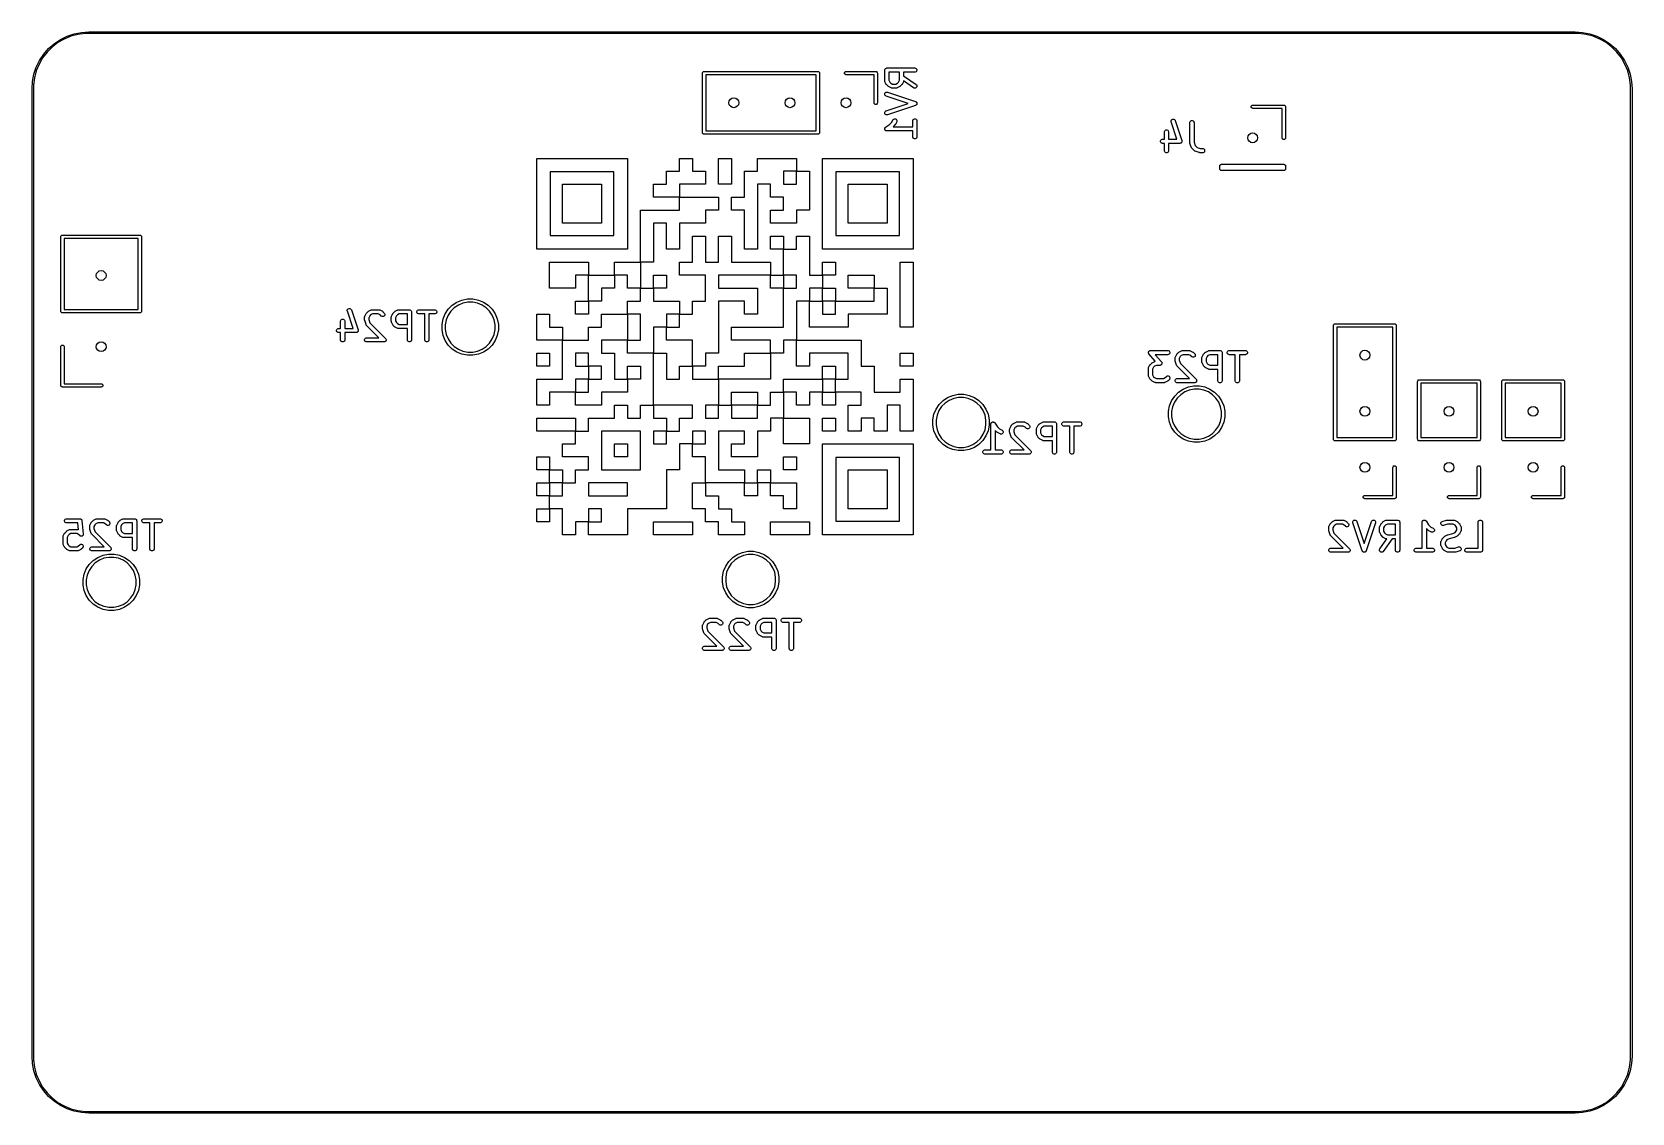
# Model space of a CAD drawing. Header units: millimetres. Extents: x 113.4 to 170.4, y -113 to -74.5.
import ezdxf

# ---------------------------------------------------------------- set-up
doc = ezdxf.new("R2010")
doc.units = ezdxf.units.MM
doc.layers.add('B.Silkscreen', color=31, linetype='CONTINUOUS', true_color=0xe8b2a7)

msp = doc.modelspace()

# ---------------------------------------------------------------- linework, layer by layer
at = {"layer": 'B.Silkscreen', "linetype": 'CONTINUOUS'}
for p, q in [((114.524605, -74.724875), (114.300394, -74.854323)), ((114.3875, -74.746298), (114.625066, -74.629144)), ((114.763795, -74.6258), (114.524605, -74.724875)), ((114.625066, -74.629144), (114.875891, -74.544)), ((115.01387, -74.558792), (114.763795, -74.6258)), ((114.875891, -74.544), (115.135684, -74.492324)), ((115.270552, -74.525), (115.01387, -74.558792)), ((115.135684, -74.492324), (115.4, -74.475)), ((115.4, -74.525), (115.270552, -74.525)), ((115.4, -74.475), (168.4, -74.475)), ((168.4, -74.525), (115.4, -74.525)), ((168.4, -74.475), (168.664316, -74.492324)), ((168.529448, -74.525), (168.4, -74.525)), ((168.78613, -74.558792), (168.529448, -74.525)), ((168.664316, -74.492324), (168.924109, -74.544)), ((169.036205, -74.6258), (168.78613, -74.558792)), ((168.924109, -74.544), (169.174934, -74.629144)), ((169.275395, -74.724875), (169.036205, -74.6258)), ((169.174934, -74.629144), (169.4125, -74.746298)), ((169.499606, -74.854323), (169.275395, -74.724875)), ((113.646298, -75.4875), (113.793459, -75.267258)), ((113.91193, -75.194997), (113.754323, -75.400394)), ((113.793459, -75.267258), (113.968108, -75.068108)), ((114.094997, -75.01193), (113.91193, -75.194997)), ((113.968108, -75.068108), (114.167258, -74.893459)), ((114.300394, -74.854323), (114.094997, -75.01193)), ((114.167258, -74.893459), (114.3875, -74.746298)), ((169.4125, -74.746298), (169.632742, -74.893459)), ((169.705003, -75.01193), (169.499606, -74.854323)), ((169.632742, -74.893459), (169.831892, -75.068108)), ((169.88807, -75.194997), (169.705003, -75.01193)), ((169.831892, -75.068108), (170.006541, -75.267258)), ((170.045677, -75.400394), (169.88807, -75.194997)), ((170.006541, -75.267258), (170.153702, -75.4875)), ((113.444, -75.975891), (113.529144, -75.725066)), ((113.5258, -75.863795), (113.458792, -76.11387)), ((113.624875, -75.624605), (113.5258, -75.863795)), ((113.529144, -75.725066), (113.646298, -75.4875)), ((113.754323, -75.400394), (113.624875, -75.624605)), ((143.779819, -75.833333), (143.78126, -75.818701)), ((143.779819, -76.214285), (143.779819, -75.833333)), ((143.78126, -75.818701), (143.792459, -75.791665)), ((143.792459, -75.791665), (143.813151, -75.770973)), ((143.813151, -75.770973), (143.840187, -75.759774)), ((143.840187, -75.759774), (143.854819, -75.758333)), ((143.854819, -75.758333), (144.854819, -75.758333)), ((144.854819, -75.758333), (144.869451, -75.759774)), ((144.869451, -75.759774), (144.896487, -75.770973)), ((144.896487, -75.770973), (144.917179, -75.791665)), ((144.917179, -75.875001), (144.896487, -75.895693)), ((144.917179, -75.791665), (144.928378, -75.818701)), ((144.928378, -75.847965), (144.917179, -75.875001)), ((144.928378, -75.818701), (144.928378, -75.847965)), ((170.175125, -75.624605), (170.045677, -75.400394)), ((170.153702, -75.4875), (170.270856, -75.725066)), ((170.2742, -75.863795), (170.175125, -75.624605)), ((170.270856, -75.725066), (170.356, -75.975891)), ((170.341208, -76.11387), (170.2742, -75.863795)), ((113.375, -76.5), (113.392324, -76.235684)), ((113.392324, -76.235684), (113.444, -75.975891)), ((113.458792, -76.11387), (113.425, -76.370552)), ((113.425, -76.370552), (113.425, -76.5)), ((137.28, -75.94), (137.284567, -75.917039)), ((137.28, -78.06), (137.28, -75.94)), ((137.284567, -75.917039), (137.317039, -75.884567)), ((137.317039, -75.884567), (137.34, -75.88)), ((137.34, -75.88), (141.4, -75.88)), ((137.4, -76), (137.4, -78)), ((141.34, -76), (137.4, -76)), ((141.34, -78), (141.34, -76)), ((141.4, -75.88), (141.422961, -75.884567)), ((141.422961, -75.884567), (141.455433, -75.917039)), ((141.455433, -75.917039), (141.46, -75.94)), ((141.46, -75.94), (141.46, -78.06)), ((142.344567, -75.917039), (142.377039, -75.884567)), ((142.344567, -75.962961), (142.344567, -75.917039)), ((142.377039, -75.995433), (142.344567, -75.962961)), ((142.377039, -75.884567), (142.4, -75.88)), ((142.4, -76), (142.377039, -75.995433)), ((142.4, -75.88), (143.46, -75.88)), ((143.4, -76), (142.4, -76)), ((143.4, -77), (143.4, -76)), ((143.46, -75.88), (143.482961, -75.884567)), ((143.482961, -75.884567), (143.515433, -75.917039)), ((143.515433, -75.917039), (143.52, -75.94)), ((143.52, -75.94), (143.52, -77)), ((143.78126, -76.228917), (143.779819, -76.214285)), ((143.782291, -76.231406), (143.78126, -76.228917)), ((143.782482, -76.234094), (143.782291, -76.231406)), ((143.787737, -76.247826), (143.782482, -76.234094)), ((143.835356, -76.343064), (143.787737, -76.247826)), ((143.83932, -76.349363), (143.835356, -76.343064)), ((143.840078, -76.351191), (143.83932, -76.349363)), ((143.841766, -76.353247), (143.840078, -76.351191)), ((143.843188, -76.355507), (143.841766, -76.353247)), ((143.844686, -76.356806), (143.843188, -76.355507)), ((143.849405, -76.362556), (143.844686, -76.356806)), ((143.897024, -76.410175), (143.849405, -76.362556)), ((143.902773, -76.414893), (143.897024, -76.410175)), ((143.904073, -76.416392), (143.902773, -76.414893)), ((143.906332, -76.417813), (143.904073, -76.416392)), ((143.908389, -76.419502), (143.906332, -76.417813)), ((143.910216, -76.420259), (143.908389, -76.419502)), ((143.916516, -76.424224), (143.910216, -76.420259)), ((144.011754, -76.471843), (143.916516, -76.424224)), ((144.303628, -75.908333), (143.929819, -75.908333)), ((143.929819, -75.908333), (143.929819, -76.19658)), ((143.929819, -76.19658), (143.964077, -76.265096)), ((143.964077, -76.265096), (143.994484, -76.295503)), ((143.994484, -76.295503), (144.063, -76.329761)), ((144.063, -76.329761), (144.170447, -76.329761)), ((144.170447, -76.329761), (144.238963, -76.295503)), ((144.316931, -76.424224), (144.221693, -76.471843)), ((144.238963, -76.295503), (144.26937, -76.265096)), ((144.26937, -76.265096), (144.303628, -76.19658)), ((144.303628, -76.19658), (144.303628, -75.908333)), ((144.32323, -76.420259), (144.316931, -76.424224)), ((144.325058, -76.419502), (144.32323, -76.420259)), ((144.327114, -76.417813), (144.325058, -76.419502)), ((144.329374, -76.416392), (144.327114, -76.417813)), ((144.330673, -76.414893), (144.329374, -76.416392)), ((144.336423, -76.410175), (144.330673, -76.414893)), ((144.384042, -76.362556), (144.336423, -76.410175)), ((144.38876, -76.356806), (144.384042, -76.362556)), ((144.390259, -76.355507), (144.38876, -76.356806)), ((144.39168, -76.353247), (144.390259, -76.355507)), ((144.393369, -76.351191), (144.39168, -76.353247)), ((144.394126, -76.349363), (144.393369, -76.351191)), ((144.398091, -76.343064), (144.394126, -76.349363)), ((144.44571, -76.247826), (144.398091, -76.343064)), ((144.450965, -76.234095), (144.44571, -76.247826)), ((144.451156, -76.231405), (144.450965, -76.234095)), ((144.452187, -76.228917), (144.451156, -76.231405)), ((144.453518, -76.2154), (144.452187, -76.228917)), ((144.81181, -76.466204), (144.453518, -76.2154)), ((144.854819, -75.908333), (144.453628, -75.908333)), ((144.453628, -75.908333), (144.453628, -76.032378)), ((144.453628, -76.032378), (144.897829, -76.343319)), ((144.869451, -75.906892), (144.854819, -75.908333)), ((144.896487, -75.895693), (144.869451, -75.906892)), ((144.897829, -76.343319), (144.908989, -76.35289)), ((144.923472, -76.434957), (144.90669, -76.458931)), ((144.908989, -76.35289), (144.924716, -76.377569)), ((144.929802, -76.406386), (144.923472, -76.434957)), ((144.924716, -76.377569), (144.929802, -76.406386)), ((170.375, -76.370552), (170.341208, -76.11387)), ((170.356, -75.975891), (170.407676, -76.235684)), ((170.375, -76.5), (170.375, -76.370552)), ((170.407676, -76.235684), (170.425, -76.5)), ((113.375, -111), (113.375, -76.5)), ((113.425, -76.5), (113.425, -111)), ((143.404567, -77.022961), (143.4, -77)), ((143.52, -77), (143.515433, -77.022961)), ((143.780408, -76.681096), (143.789662, -76.653333)), ((143.782483, -76.710286), (143.780408, -76.681096)), ((143.795569, -76.736459), (143.782483, -76.710286)), ((143.789662, -76.653333), (143.808836, -76.631226)), ((143.817676, -76.755633), (143.795569, -76.736459)), ((143.808836, -76.631226), (143.835009, -76.61814)), ((143.831102, -76.761627), (143.817676, -76.755633)), ((144.617648, -77.023809), (143.831102, -76.761627)), ((143.835009, -76.61814), (143.864199, -76.616065)), ((143.864199, -76.616065), (143.878536, -76.619325)), ((143.878536, -76.619325), (144.878536, -76.952658)), ((144.025485, -76.477098), (144.011754, -76.471843)), ((144.028174, -76.477289), (144.025485, -76.477098)), ((144.030663, -76.47832), (144.028174, -76.477289)), ((144.045295, -76.479761), (144.030663, -76.47832)), ((144.188152, -76.479761), (144.045295, -76.479761)), ((144.202784, -76.47832), (144.188152, -76.479761)), ((144.205273, -76.477288), (144.202784, -76.47832)), ((144.207961, -76.477098), (144.205273, -76.477288)), ((144.221693, -76.471843), (144.207961, -76.477098)), ((144.824623, -76.473414), (144.81181, -76.466204)), ((144.853194, -76.479743), (144.824623, -76.473414)), ((144.882012, -76.474658), (144.853194, -76.479743)), ((144.878536, -76.952658), (144.891961, -76.958652)), ((144.90669, -76.458931), (144.882012, -76.474658)), ((144.891961, -76.958652), (144.896008, -76.962162)), ((144.896008, -76.962162), (144.900802, -76.964559)), ((144.900802, -76.964559), (144.906966, -76.971666)), ((144.906966, -76.971666), (144.914068, -76.977826)), ((144.914068, -76.977826), (144.916463, -76.982617)), ((144.916463, -76.982617), (144.919976, -76.986667)), ((144.919976, -76.986667), (144.92295, -76.995589)), ((144.92295, -76.995589), (144.927155, -77.003999)), ((144.927155, -77.003999), (144.927534, -77.009343)), ((144.927534, -77.009343), (144.92923, -77.014429)), ((144.92923, -77.014429), (144.928563, -77.023809)), ((170.375, -111), (170.375, -76.5)), ((170.425, -76.5), (170.425, -111)), ((143.437039, -77.055433), (143.404567, -77.022961)), ((143.482961, -77.055433), (143.437039, -77.055433)), ((143.515433, -77.022961), (143.482961, -77.055433)), ((143.780408, -77.366522), (143.782483, -77.337332)), ((143.789662, -77.394285), (143.780408, -77.366522)), ((143.782483, -77.337332), (143.795569, -77.311159)), ((143.808836, -77.416392), (143.789662, -77.394285)), ((143.795569, -77.311159), (143.817676, -77.291985)), ((143.835009, -77.429478), (143.808836, -77.416392)), ((143.817676, -77.291985), (143.831102, -77.285991)), ((143.831102, -77.285991), (144.617648, -77.023809)), ((143.864199, -77.431553), (143.835009, -77.429478)), ((143.878536, -77.428293), (143.864199, -77.431553)), ((144.878536, -77.09496), (143.878536, -77.428293)), ((144.081283, -77.596873), (144.103391, -77.5777)), ((144.103391, -77.5777), (144.131152, -77.568446)), ((144.131152, -77.568446), (144.160342, -77.57052)), ((144.160342, -77.57052), (144.186517, -77.583608)), ((144.186517, -77.583608), (144.20569, -77.605715)), ((144.792459, -77.601189), (144.813151, -77.580497)), ((144.813151, -77.580497), (144.840187, -77.569298)), ((144.840187, -77.569298), (144.869451, -77.569298)), ((144.869451, -77.569298), (144.896487, -77.580497)), ((144.891961, -77.088966), (144.878536, -77.09496)), ((144.896008, -77.085455), (144.891961, -77.088966)), ((144.900802, -77.083059), (144.896008, -77.085455)), ((144.896487, -77.580497), (144.917179, -77.601189)), ((144.906966, -77.075951), (144.900802, -77.083059)), ((144.914068, -77.069792), (144.906966, -77.075951)), ((144.916463, -77.065), (144.914068, -77.069792)), ((144.919976, -77.060951), (144.916463, -77.065)), ((144.92295, -77.052028), (144.919976, -77.060951)), ((144.927155, -77.043619), (144.92295, -77.052028)), ((144.927534, -77.038274), (144.927155, -77.043619)), ((144.92923, -77.033189), (144.927534, -77.038274)), ((144.928563, -77.023809), (144.92923, -77.033189)), ((154.029523, -77.592043), (154.057286, -77.582789)), ((154.057286, -77.582789), (154.086476, -77.584864)), ((154.086476, -77.584864), (154.112649, -77.59795)), ((156.844567, -77.117039), (156.877039, -77.084567)), ((156.844567, -77.162961), (156.844567, -77.117039)), ((156.877039, -77.195433), (156.844567, -77.162961)), ((156.877039, -77.084567), (156.9, -77.08)), ((156.9, -77.2), (156.877039, -77.195433)), ((156.9, -77.08), (158.01, -77.08)), ((157.95, -77.2), (156.9, -77.2)), ((157.95, -78.25), (157.95, -77.2)), ((158.01, -77.08), (158.032961, -77.084567)), ((158.032961, -77.084567), (158.065433, -77.117039)), ((158.065433, -77.117039), (158.07, -77.14)), ((158.07, -77.14), (158.07, -78.25)), ((137.284567, -78.082961), (137.28, -78.06)), ((137.317039, -78.115433), (137.284567, -78.082961)), ((137.34, -78.12), (137.317039, -78.115433)), ((141.4, -78.12), (137.34, -78.12)), ((137.4, -78), (141.34, -78)), ((141.422961, -78.115433), (141.4, -78.12)), ((141.455433, -78.082961), (141.422961, -78.115433)), ((141.46, -78.06), (141.455433, -78.082961)), ((143.779819, -77.928492), (143.78126, -77.921287)), ((143.78126, -77.935776), (143.779819, -77.928492)), ((143.78126, -77.913939), (143.784101, -77.907078)), ((143.78126, -77.921287), (143.78126, -77.913939)), ((143.78126, -77.943203), (143.78126, -77.935776)), ((143.784072, -77.949991), (143.78126, -77.943203)), ((143.785498, -77.9572), (143.784072, -77.949991)), ((143.784101, -77.907078), (143.785558, -77.899798)), ((143.789617, -77.963378), (143.785498, -77.9572)), ((143.785558, -77.899798), (143.789646, -77.893692)), ((143.792459, -77.970239), (143.789617, -77.963378)), ((143.789646, -77.893692), (143.792459, -77.886903)), ((143.792459, -77.886903), (143.797709, -77.881652)), ((143.797654, -77.975434), (143.792459, -77.970239)), ((143.801731, -77.981549), (143.797654, -77.975434)), ((143.797709, -77.881652), (143.801841, -77.875483)), ((143.8079, -77.98568), (143.801731, -77.981549)), ((143.801841, -77.875483), (143.813099, -77.866262)), ((143.813151, -77.990931), (143.8079, -77.98568)), ((143.813099, -77.866262), (143.813151, -77.866211)), ((143.813151, -77.866211), (143.813173, -77.866201)), ((143.81994, -77.993743), (143.813151, -77.990931)), ((143.813173, -77.866201), (143.813216, -77.866167)), ((143.813216, -77.866167), (143.949894, -77.775048)), ((143.826046, -77.997832), (143.81994, -77.993743)), ((143.833326, -77.999288), (143.826046, -77.997832)), ((143.840187, -78.00213), (143.833326, -77.999288)), ((143.854663, -78.003555), (143.840187, -78.00213)), ((143.85474, -78.003571), (143.854663, -78.003555)), ((143.854766, -78.003565), (143.85474, -78.003571)), ((143.854819, -78.003571), (143.854766, -78.003565)), ((144.779819, -78.003571), (143.854819, -78.003571)), ((143.949894, -77.775048), (144.031275, -77.693668)), ((144.031275, -77.693668), (144.073451, -77.609316)), ((144.073451, -77.609316), (144.081283, -77.596873)), ((144.145947, -77.791128), (144.083504, -77.853571)), ((144.083504, -77.853571), (144.779819, -77.853571)), ((144.150667, -77.785377), (144.145947, -77.791128)), ((144.152164, -77.784079), (144.150667, -77.785377)), ((144.153583, -77.781824), (144.152164, -77.784079)), ((144.155275, -77.779763), (144.153583, -77.781824)), ((144.156033, -77.77793), (144.155275, -77.779763)), ((144.159996, -77.771636), (144.156033, -77.77793)), ((144.207615, -77.676398), (144.159996, -77.771636)), ((144.20569, -77.605715), (144.214944, -77.633477)), ((144.21287, -77.662667), (144.207615, -77.676398)), ((144.214944, -77.633477), (144.21287, -77.662667)), ((144.779819, -77.642857), (144.78126, -77.628225)), ((144.779819, -77.853571), (144.779819, -77.642857)), ((144.779819, -78.214285), (144.779819, -78.003571)), ((144.78126, -77.628225), (144.792459, -77.601189)), ((144.917179, -77.601189), (144.928378, -77.628225)), ((144.928378, -77.628225), (144.929819, -77.642857)), ((144.929819, -77.642857), (144.929819, -78.214285)), ((153.753571, -78.038152), (153.755012, -78.02352)), ((153.753571, -78.296485), (153.753571, -78.038152)), ((153.755012, -78.02352), (153.766211, -77.996484)), ((153.766211, -77.996484), (153.786903, -77.975792)), ((153.786903, -77.975792), (153.813939, -77.964593)), ((153.813939, -77.964593), (153.843203, -77.964593)), ((153.843203, -77.964593), (153.870239, -77.975792)), ((153.870239, -77.975792), (153.890931, -77.996484)), ((153.890931, -77.996484), (153.90213, -78.02352)), ((153.90213, -78.02352), (153.903571, -78.038152)), ((153.903571, -78.038152), (153.903571, -78.296485)), ((153.992255, -77.66658), (153.99433, -77.63739)), ((153.995515, -77.680917), (153.992255, -77.66658)), ((153.99433, -77.63739), (154.007416, -77.611217)), ((154.200704, -78.296485), (153.995515, -77.680917)), ((154.007416, -77.611217), (154.029523, -77.592043)), ((154.112649, -77.59795), (154.131823, -77.620057)), ((154.131823, -77.620057), (154.137817, -77.633483)), ((154.137817, -77.633483), (154.375912, -78.347767)), ((154.658333, -77.704819), (154.659774, -77.690187)), ((154.658333, -78.419104), (154.658333, -77.704819)), ((154.659774, -77.690187), (154.670973, -77.663151)), ((154.670973, -77.663151), (154.691665, -77.642459)), ((154.691665, -77.642459), (154.718701, -77.63126)), ((154.718701, -77.63126), (154.747965, -77.63126)), ((154.747965, -77.63126), (154.775001, -77.642459)), ((154.775001, -77.642459), (154.795693, -77.663151)), ((154.795693, -77.663151), (154.806892, -77.690187)), ((154.806892, -77.690187), (154.808333, -77.704819)), ((154.808333, -77.704819), (154.808333, -78.406933)), ((144.78126, -78.228917), (144.779819, -78.214285)), ((144.792459, -78.255953), (144.78126, -78.228917)), ((144.813151, -78.276645), (144.792459, -78.255953)), ((144.840187, -78.287844), (144.813151, -78.276645)), ((144.869451, -78.287844), (144.840187, -78.287844)), ((144.896487, -78.276645), (144.869451, -78.287844)), ((144.917179, -78.255953), (144.896487, -78.276645)), ((144.928378, -78.228917), (144.917179, -78.255953)), ((144.929819, -78.214285), (144.928378, -78.228917)), ((153.612155, -78.356853), (153.623354, -78.329817)), ((153.612155, -78.386117), (153.612155, -78.356853)), ((153.623354, -78.413153), (153.612155, -78.386117)), ((153.623354, -78.329817), (153.644046, -78.309125)), ((153.644046, -78.433845), (153.623354, -78.413153)), ((153.644046, -78.309125), (153.671082, -78.297926)), ((153.671082, -78.445044), (153.644046, -78.433845)), ((153.671082, -78.297926), (153.685714, -78.296485)), ((153.685714, -78.446485), (153.671082, -78.445044)), ((153.685714, -78.296485), (153.753571, -78.296485)), ((153.753571, -78.446485), (153.685714, -78.446485)), ((153.753571, -78.704819), (153.753571, -78.446485)), ((153.755012, -78.719451), (153.753571, -78.704819)), ((153.766211, -78.746487), (153.755012, -78.719451)), ((153.90213, -78.719451), (153.890931, -78.746487)), ((153.903571, -78.704819), (153.90213, -78.719451)), ((153.903571, -78.296485), (154.200704, -78.296485)), ((154.304761, -78.446485), (153.903571, -78.446485)), ((153.903571, -78.446485), (153.903571, -78.704819)), ((154.312166, -78.445755), (154.304761, -78.446485)), ((154.314141, -78.445896), (154.312166, -78.445755)), ((154.315566, -78.44542), (154.314141, -78.445896)), ((154.319393, -78.445044), (154.315566, -78.44542)), ((154.330502, -78.440442), (154.319393, -78.445044)), ((154.341903, -78.436642), (154.330502, -78.440442)), ((154.343938, -78.434876), (154.341903, -78.436642)), ((154.346429, -78.433845), (154.343938, -78.434876)), ((154.354931, -78.425342), (154.346429, -78.433845)), ((154.364011, -78.417468), (154.354931, -78.425342)), ((154.365215, -78.415058), (154.364011, -78.417468)), ((154.367121, -78.413153), (154.365215, -78.415058)), ((154.371723, -78.402041), (154.367121, -78.413153)), ((154.377097, -78.391294), (154.371723, -78.402041)), ((154.375912, -78.347767), (154.377561, -78.355022)), ((154.377287, -78.388608), (154.377097, -78.391294)), ((154.37832, -78.386117), (154.377287, -78.388608)), ((154.377561, -78.355022), (154.37832, -78.356853)), ((154.37832, -78.356853), (154.37832, -78.358357)), ((154.37832, -78.358357), (154.379172, -78.362104)), ((154.379172, -78.362104), (154.37832, -78.374089)), ((154.37832, -78.374089), (154.37832, -78.386117)), ((154.659062, -78.426509), (154.658333, -78.419104)), ((154.658922, -78.428484), (154.659062, -78.426509)), ((154.659512, -78.431081), (154.658922, -78.428484)), ((154.659774, -78.433736), (154.659512, -78.431081)), ((154.660532, -78.435567), (154.659774, -78.433736)), ((154.662182, -78.442821), (154.660532, -78.435567)), ((154.709801, -78.585678), (154.662182, -78.442821)), ((154.715795, -78.599103), (154.709801, -78.585678)), ((154.717559, -78.601137), (154.715795, -78.599103)), ((154.718591, -78.603628), (154.717559, -78.601137)), ((154.727919, -78.614994), (154.718591, -78.603628)), ((154.823157, -78.710233), (154.727919, -78.614994)), ((154.808333, -78.406933), (154.846504, -78.521447)), ((154.834522, -78.719561), (154.823157, -78.710233)), ((154.837012, -78.720592), (154.834522, -78.719561)), ((154.839047, -78.722357), (154.837012, -78.720592)), ((154.852473, -78.728351), (154.839047, -78.722357)), ((154.846504, -78.521447), (154.916704, -78.591648)), ((154.995329, -78.77597), (154.852473, -78.728351)), ((154.916704, -78.591648), (155.031217, -78.629819)), ((155.031217, -78.629819), (155.114285, -78.629819)), ((155.114285, -78.629819), (155.128917, -78.63126)), ((155.128917, -78.63126), (155.155953, -78.642459)), ((155.155953, -78.642459), (155.176645, -78.663151)), ((155.176645, -78.663151), (155.187844, -78.690187)), ((155.187844, -78.719451), (155.176645, -78.746487)), ((155.187844, -78.690187), (155.187844, -78.719451)), ((157.954567, -78.272961), (157.95, -78.25)), ((157.987039, -78.305433), (157.954567, -78.272961)), ((158.032961, -78.305433), (157.987039, -78.305433)), ((158.065433, -78.272961), (158.032961, -78.305433)), ((158.07, -78.25), (158.065433, -78.272961)), ((131.369792, -79.4669), (131.369792, -78.980729)), ((131.369792, -78.980729), (131.855964, -78.980729)), ((131.855964, -78.980729), (134.124766, -78.980729)), ((134.124766, -78.980729), (134.610938, -78.980729)), ((134.610938, -78.980729), (134.610938, -79.4669)), ((136.463021, -79.443749), (136.463021, -78.980729)), ((136.463021, -78.980729), (136.926042, -78.980729)), ((136.926042, -78.980729), (136.926042, -79.443749)), ((137.852083, -79.443749), (137.852083, -78.980729)), ((137.852083, -78.980729), (138.315104, -78.980729)), ((138.315104, -78.980729), (138.315104, -79.443749)), ((139.241146, -79.443749), (139.241146, -78.980729)), ((139.241146, -78.980729), (139.704166, -78.980729)), ((139.704166, -78.980729), (140.167187, -78.980729)), ((140.167187, -78.980729), (140.630208, -78.980729)), ((140.630208, -78.980729), (140.630208, -79.443749)), ((141.55625, -79.4669), (141.55625, -78.980729)), ((141.55625, -78.980729), (142.042422, -78.980729)), ((142.042422, -78.980729), (144.311224, -78.980729)), ((144.311224, -78.980729), (144.797395, -78.980729)), ((144.797395, -78.980729), (144.797395, -79.4669)), ((153.786903, -78.767179), (153.766211, -78.746487)), ((153.813939, -78.778378), (153.786903, -78.767179)), ((153.843203, -78.778378), (153.813939, -78.778378)), ((153.870239, -78.767179), (153.843203, -78.778378)), ((153.890931, -78.746487), (153.870239, -78.767179)), ((155.002584, -78.777619), (154.995329, -78.77597)), ((155.004415, -78.778378), (155.002584, -78.777619)), ((155.007068, -78.778639), (155.004415, -78.778378)), ((155.009666, -78.77923), (155.007068, -78.778639)), ((155.01164, -78.779089), (155.009666, -78.77923)), ((155.019047, -78.779819), (155.01164, -78.779089)), ((155.114285, -78.779819), (155.019047, -78.779819)), ((155.128917, -78.778378), (155.114285, -78.779819)), ((155.155953, -78.767179), (155.128917, -78.778378)), ((155.176645, -78.746487), (155.155953, -78.767179)), ((155.73, -79.25), (155.734567, -79.227039)), ((155.73, -79.36), (155.73, -79.25)), ((155.734567, -79.227039), (155.767039, -79.194567)), ((155.767039, -79.194567), (155.79, -79.19)), ((155.79, -79.19), (158.01, -79.19)), ((158.01, -79.19), (158.032961, -79.194567)), ((158.032961, -79.194567), (158.065433, -79.227039)), ((158.065433, -79.227039), (158.07, -79.25)), ((158.07, -79.25), (158.07, -79.36)), ((131.369792, -81.735702), (131.369792, -79.4669)), ((134.124766, -79.4669), (131.855964, -79.4669)), ((131.855964, -79.4669), (131.855964, -81.735702)), ((134.124766, -81.735702), (134.124766, -79.4669)), ((134.610938, -79.4669), (134.610938, -81.735702)), ((136, -79.90677), (136, -79.443749)), ((136, -79.443749), (136.463021, -79.443749)), ((136.926042, -79.443749), (137.389063, -79.443749)), ((137.389063, -79.443749), (137.389063, -79.90677)), ((137.852083, -79.90677), (137.852083, -79.443749)), ((138.315104, -79.443749), (138.315104, -79.90677)), ((138.778124, -79.90677), (138.778124, -79.443749)), ((138.778124, -79.443749), (139.241146, -79.443749)), ((140.630208, -79.443749), (140.167187, -79.443749)), ((140.167187, -79.443749), (140.167187, -79.90677)), ((140.630208, -79.90677), (140.630208, -79.443749)), ((140.630208, -79.443749), (141.093229, -79.443749)), ((141.093229, -79.443749), (141.093229, -79.90677)), ((141.55625, -81.735702), (141.55625, -79.4669)), ((144.311224, -79.4669), (142.042422, -79.4669)), ((142.042422, -79.4669), (142.042422, -81.735702)), ((144.311224, -81.735702), (144.311224, -79.4669)), ((144.797395, -79.4669), (144.797395, -81.735702)), ((155.734567, -79.382961), (155.73, -79.36)), ((155.767039, -79.415433), (155.734567, -79.382961)), ((155.79, -79.42), (155.767039, -79.415433)), ((158.01, -79.42), (155.79, -79.42)), ((158.032961, -79.415433), (158.01, -79.42)), ((158.065433, -79.382961), (158.032961, -79.415433)), ((158.07, -79.36), (158.065433, -79.382961)), ((132.295834, -81.295833), (132.295834, -79.90677)), ((132.295834, -79.90677), (133.684896, -79.90677)), ((133.684896, -79.90677), (133.684896, -81.295833)), ((135.536979, -80.369791), (135.536979, -79.90677)), ((135.536979, -79.90677), (136, -79.90677)), ((136, -80.369791), (135.536979, -80.369791)), ((136.463021, -80.369791), (136, -80.369791)), ((136.926042, -79.90677), (136.463021, -79.90677)), ((136.463021, -79.90677), (136.463021, -80.369791)), ((136.463021, -80.832812), (136.463021, -80.369791)), ((136.463021, -80.369791), (136.926042, -80.369791)), ((137.389063, -79.90677), (136.926042, -79.90677)), ((136.926042, -80.369791), (137.389063, -80.369791)), ((137.389063, -80.369791), (137.852083, -80.369791)), ((138.315104, -79.90677), (137.852083, -79.90677)), ((137.852083, -80.369791), (137.852083, -80.832812)), ((138.315104, -80.832812), (138.315104, -80.369791)), ((138.315104, -80.369791), (138.778124, -80.369791)), ((138.778124, -80.369791), (138.778124, -79.90677)), ((139.704166, -79.90677), (139.241146, -79.90677)), ((139.241146, -79.90677), (139.241146, -80.369791)), ((139.241146, -80.369791), (139.241146, -80.832812)), ((139.704166, -80.369791), (139.704166, -79.90677)), ((140.167187, -80.369791), (139.704166, -80.369791)), ((140.167187, -79.90677), (140.630208, -79.90677)), ((140.167187, -80.832812), (140.167187, -80.369791)), ((141.093229, -79.90677), (141.093229, -80.369791)), ((141.093229, -80.369791), (141.093229, -80.832812)), ((142.482291, -81.295833), (142.482291, -79.90677)), ((142.482291, -79.90677), (143.871354, -79.90677)), ((143.871354, -79.90677), (143.871354, -81.295833)), ((135.073958, -81.295833), (135.073958, -80.832812)), ((135.073958, -80.832812), (135.536979, -80.832812)), ((135.536979, -80.832812), (136, -80.832812)), ((136, -80.832812), (136.463021, -80.832812)), ((137.852083, -80.832812), (137.389063, -80.832812)), ((137.389063, -80.832812), (137.389063, -81.295833)), ((138.778124, -80.832812), (138.315104, -80.832812)), ((138.778124, -81.295833), (138.778124, -80.832812)), ((139.241146, -80.832812), (139.241146, -81.295833)), ((139.704166, -81.295833), (139.704166, -80.832812)), ((139.704166, -80.832812), (140.167187, -80.832812)), ((141.093229, -80.832812), (140.630208, -80.832812)), ((140.630208, -80.832812), (140.630208, -81.295833)), ((133.684896, -81.295833), (132.295834, -81.295833)), ((135.073958, -81.758853), (135.073958, -81.295833)), ((136, -81.295833), (135.536979, -81.295833)), ((135.536979, -81.295833), (135.536979, -81.758853)), ((136, -81.758853), (136, -81.295833)), ((136.926042, -81.295833), (136.463021, -81.295833)), ((136.463021, -81.295833), (136.463021, -81.758853)), ((137.389063, -81.295833), (136.926042, -81.295833)), ((138.778124, -81.758853), (138.778124, -81.295833)), ((139.241146, -81.295833), (139.241146, -81.758853)), ((140.167187, -81.295833), (139.704166, -81.295833)), ((140.630208, -81.295833), (140.167187, -81.295833)), ((143.871354, -81.295833), (142.482291, -81.295833)), ((114.400758, -81.779184), (114.405325, -81.756223)), ((114.400758, -84.429184), (114.400758, -81.779184)), ((114.405325, -81.756223), (114.437797, -81.723751)), ((114.437797, -81.723751), (114.460758, -81.719184)), ((114.460758, -81.719184), (117.220758, -81.719184)), ((114.520758, -81.839184), (114.520758, -84.369184)), ((117.160758, -81.839184), (114.520758, -81.839184)), ((117.160758, -84.369184), (117.160758, -81.839184)), ((117.220758, -81.719184), (117.243719, -81.723751)), ((117.243719, -81.723751), (117.276191, -81.756223)), ((117.276191, -81.756223), (117.280758, -81.779184)), ((117.280758, -81.779184), (117.280758, -84.429184)), ((131.369792, -82.221874), (131.369792, -81.735702)), ((131.855964, -81.735702), (134.124766, -81.735702)), ((134.610938, -81.735702), (134.610938, -82.221874)), ((135.073958, -82.221874), (135.073958, -81.758853)), ((135.536979, -81.758853), (135.536979, -82.221874)), ((136, -82.221874), (136, -81.758853)), ((136.463021, -81.758853), (136.463021, -82.221874)), ((136.926042, -82.221874), (136.926042, -81.758853)), ((136.926042, -81.758853), (137.389063, -81.758853)), ((137.389063, -81.758853), (137.389063, -82.221874)), ((137.852083, -82.221874), (137.852083, -81.758853)), ((137.852083, -81.758853), (138.315104, -81.758853)), ((138.315104, -81.758853), (138.315104, -82.221874)), ((138.778124, -82.221874), (138.778124, -81.758853)), ((139.241146, -81.758853), (139.241146, -82.221874)), ((139.704166, -82.221874), (139.704166, -81.758853)), ((139.704166, -81.758853), (140.167187, -81.758853)), ((140.167187, -81.758853), (140.167187, -82.221874)), ((140.630208, -82.221874), (140.630208, -81.758853)), ((140.630208, -81.758853), (141.093229, -81.758853)), ((141.093229, -81.758853), (141.093229, -82.221874)), ((141.55625, -82.221874), (141.55625, -81.735702)), ((142.042422, -81.735702), (144.311224, -81.735702)), ((144.797395, -81.735702), (144.797395, -82.221874)), ((131.855964, -82.221874), (131.369792, -82.221874)), ((131.832812, -83.147916), (131.832812, -82.684895)), ((131.832812, -82.684895), (132.295834, -82.684895)), ((134.124766, -82.221874), (131.855964, -82.221874)), ((132.295834, -82.684895), (132.758854, -82.684895)), ((132.758854, -82.684895), (133.221875, -82.684895)), ((133.221875, -82.684895), (133.221875, -83.147916)), ((134.610938, -82.221874), (134.124766, -82.221874)), ((134.147917, -83.147916), (134.147917, -82.684895)), ((134.147917, -82.684895), (134.610938, -82.684895)), ((134.610938, -82.684895), (135.073958, -82.684895)), ((135.073958, -82.684895), (135.073958, -82.221874)), ((135.073958, -82.684895), (135.073958, -83.147916)), ((135.536979, -82.684895), (135.073958, -82.684895)), ((135.536979, -82.221874), (135.536979, -82.684895)), ((136.463021, -82.221874), (136, -82.221874)), ((136.463021, -83.147916), (136.463021, -82.684895)), ((136.463021, -82.684895), (136.926042, -82.684895)), ((136.926042, -82.684895), (136.926042, -82.221874)), ((137.389063, -82.221874), (137.389063, -82.684895)), ((137.389063, -82.684895), (137.852083, -82.684895)), ((137.852083, -82.684895), (137.852083, -82.221874)), ((138.315104, -82.221874), (138.315104, -82.684895)), ((138.315104, -82.684895), (138.778124, -82.684895)), ((139.241146, -82.221874), (138.778124, -82.221874)), ((138.778124, -82.684895), (139.241146, -82.684895)), ((139.241146, -82.684895), (139.704166, -82.684895)), ((140.167187, -82.221874), (139.704166, -82.221874)), ((139.704166, -82.684895), (139.704166, -83.147916)), ((140.167187, -82.684895), (140.167187, -82.221874)), ((140.167187, -82.221874), (140.630208, -82.221874)), ((140.167187, -83.147916), (140.167187, -82.684895)), ((141.093229, -82.221874), (141.093229, -82.684895)), ((141.093229, -82.684895), (141.093229, -83.147916)), ((142.042422, -82.221874), (141.55625, -82.221874)), ((141.55625, -83.147916), (141.55625, -82.684895)), ((141.55625, -82.684895), (142.019271, -82.684895)), ((142.019271, -82.684895), (142.019271, -83.147916)), ((144.311224, -82.221874), (142.042422, -82.221874)), ((144.797395, -82.221874), (144.311224, -82.221874)), ((144.334375, -83.147916), (144.334375, -82.684895)), ((144.334375, -82.684895), (144.797395, -82.684895)), ((144.797395, -82.684895), (144.797395, -83.147916)), ((131.832812, -83.610937), (131.832812, -83.147916)), ((133.221875, -83.147916), (132.758854, -83.147916)), ((132.758854, -83.147916), (132.758854, -83.610937)), ((133.221875, -83.610937), (133.221875, -83.147916)), ((133.221875, -83.147916), (133.684896, -83.147916)), ((133.684896, -83.147916), (134.147917, -83.147916)), ((134.147917, -83.147916), (134.147917, -83.610937)), ((134.610938, -83.147916), (134.147917, -83.147916)), ((134.610938, -83.610937), (134.610938, -83.147916)), ((135.073958, -83.147916), (135.073958, -83.610937)), ((135.536979, -83.610937), (135.536979, -83.147916)), ((135.536979, -83.147916), (136, -83.147916)), ((136, -83.147916), (136, -83.610937)), ((136.926042, -83.147916), (136.463021, -83.147916)), ((137.389063, -83.147916), (136.926042, -83.147916)), ((137.389063, -83.610937), (137.389063, -83.147916)), ((138.315104, -83.147916), (137.852083, -83.147916)), ((137.852083, -83.147916), (137.852083, -83.610937)), ((138.778124, -83.147916), (138.315104, -83.147916)), ((139.241146, -83.147916), (138.778124, -83.147916)), ((139.704166, -83.147916), (139.241146, -83.147916)), ((139.704166, -83.610937), (139.704166, -83.147916)), ((139.704166, -83.147916), (140.167187, -83.147916)), ((140.630208, -83.147916), (140.167187, -83.147916)), ((140.167187, -83.147916), (140.167187, -83.610937)), ((140.630208, -83.610937), (140.630208, -83.147916)), ((141.093229, -83.147916), (141.55625, -83.147916)), ((141.55625, -83.147916), (141.55625, -83.610937)), ((142.019271, -83.147916), (141.55625, -83.147916)), ((142.482291, -83.610937), (142.482291, -83.147916)), ((142.482291, -83.147916), (142.945312, -83.147916)), ((142.945312, -83.147916), (143.408333, -83.147916)), ((143.408333, -83.147916), (143.408333, -83.610937)), ((144.334375, -83.610937), (144.334375, -83.147916)), ((144.797395, -83.147916), (144.797395, -83.610937)), ((132.295834, -83.610937), (131.832812, -83.610937)), ((132.758854, -83.610937), (132.295834, -83.610937)), ((133.221875, -84.073958), (133.221875, -83.610937)), ((134.147917, -83.610937), (133.684896, -83.610937)), ((133.684896, -83.610937), (133.684896, -84.073958)), ((135.073958, -83.610937), (134.610938, -83.610937)), ((135.073958, -84.073958), (135.073958, -83.610937)), ((135.073958, -83.610937), (135.536979, -83.610937)), ((135.536979, -83.610937), (135.536979, -84.073958)), ((136, -83.610937), (135.536979, -83.610937)), ((137.389063, -84.073958), (137.389063, -83.610937)), ((137.852083, -83.610937), (138.315104, -83.610937)), ((138.315104, -83.610937), (138.778124, -83.610937)), ((138.778124, -83.610937), (139.241146, -83.610937)), ((139.241146, -83.610937), (139.241146, -84.073958)), ((140.167187, -83.610937), (139.704166, -83.610937)), ((140.167187, -84.073958), (140.167187, -83.610937)), ((140.167187, -83.610937), (140.630208, -83.610937)), ((141.55625, -83.610937), (141.093229, -83.610937)), ((141.093229, -83.610937), (141.093229, -84.073958)), ((141.55625, -84.073958), (141.55625, -83.610937)), ((141.55625, -83.610937), (142.019271, -83.610937)), ((142.019271, -83.610937), (142.019271, -84.073958)), ((142.945312, -83.610937), (142.482291, -83.610937)), ((143.408333, -83.610937), (142.945312, -83.610937)), ((143.408333, -84.073958), (143.408333, -83.610937)), ((143.408333, -83.610937), (143.871354, -83.610937)), ((143.871354, -83.610937), (143.871354, -84.073958)), ((144.334375, -84.073958), (144.334375, -83.610937)), ((144.797395, -83.610937), (144.797395, -84.073958)), ((114.405325, -84.452145), (114.400758, -84.429184)), ((114.520758, -84.369184), (117.160758, -84.369184)), ((117.280758, -84.429184), (117.276191, -84.452145)), ((124.616064, -84.41658), (124.618139, -84.38739)), ((124.619324, -84.430917), (124.616064, -84.41658)), ((124.618139, -84.38739), (124.631225, -84.361217)), ((124.824513, -85.046485), (124.619324, -84.430917)), ((124.631225, -84.361217), (124.653332, -84.342043)), ((124.653332, -84.342043), (124.681095, -84.332789)), ((124.681095, -84.332789), (124.710285, -84.334864)), ((124.710285, -84.334864), (124.736458, -84.34795)), ((124.736458, -84.34795), (124.755632, -84.370057)), ((124.755632, -84.370057), (124.761626, -84.383483)), ((124.761626, -84.383483), (124.999721, -85.097767)), ((125.37122, -84.435356), (125.466458, -84.387737)), ((125.466458, -84.387737), (125.480189, -84.382482)), ((125.480189, -84.382482), (125.482878, -84.38229)), ((125.482878, -84.38229), (125.485367, -84.38126)), ((125.485367, -84.38126), (125.499999, -84.379819)), ((125.499999, -84.379819), (125.738094, -84.379819)), ((125.738094, -84.379819), (125.752726, -84.38126)), ((125.752726, -84.38126), (125.755215, -84.382291)), ((125.755215, -84.382291), (125.757903, -84.382482)), ((125.757903, -84.382482), (125.771635, -84.387737)), ((125.771635, -84.387737), (125.866873, -84.435356)), ((126.323601, -84.435356), (126.418839, -84.387737)), ((126.418839, -84.387737), (126.43257, -84.382482)), ((126.43257, -84.382482), (126.435259, -84.38229)), ((126.435259, -84.38229), (126.437748, -84.38126)), ((126.437748, -84.38126), (126.45238, -84.379819)), ((126.45238, -84.379819), (126.833332, -84.379819)), ((126.833332, -84.379819), (126.847964, -84.38126)), ((126.847964, -84.38126), (126.875, -84.392459)), ((126.875, -84.392459), (126.895692, -84.413151)), ((126.895692, -84.413151), (126.906891, -84.440187)), ((127.093107, -84.440187), (127.104306, -84.413151)), ((127.104306, -84.413151), (127.124998, -84.392459)), ((127.124998, -84.392459), (127.152034, -84.38126)), ((127.152034, -84.38126), (127.166666, -84.379819)), ((127.166666, -84.379819), (127.738094, -84.379819)), ((127.738094, -84.379819), (127.752726, -84.38126)), ((127.752726, -84.38126), (127.779762, -84.392459)), ((127.779762, -84.392459), (127.800454, -84.413151)), ((127.800454, -84.413151), (127.811653, -84.440187)), ((128.10926, -84.523889), (128.219259, -84.359263)), ((128.308692, -84.432658), (128.211293, -84.578427)), ((128.219259, -84.359263), (128.359263, -84.219259)), ((128.432658, -84.308692), (128.308692, -84.432658)), ((128.359263, -84.219259), (128.523889, -84.10926)), ((128.578427, -84.211293), (128.432658, -84.308692)), ((128.523889, -84.10926), (128.706812, -84.03349)), ((128.740397, -84.144203), (128.578427, -84.211293)), ((128.706812, -84.03349), (128.901003, -83.994863)), ((128.912343, -84.11), (128.740397, -84.144203)), ((128.901003, -83.994863), (129.098997, -83.994863)), ((129.087657, -84.11), (128.912343, -84.11)), ((129.259603, -84.144203), (129.087657, -84.11)), ((129.098997, -83.994863), (129.293188, -84.03349)), ((129.421573, -84.211293), (129.259603, -84.144203)), ((129.293188, -84.03349), (129.476111, -84.10926)), ((129.567342, -84.308692), (129.421573, -84.211293)), ((129.476111, -84.10926), (129.640737, -84.219259)), ((129.691308, -84.432658), (129.567342, -84.308692)), ((129.640737, -84.219259), (129.780741, -84.359263)), ((129.788707, -84.578427), (129.691308, -84.432658)), ((129.780741, -84.359263), (129.89074, -84.523889)), ((132.758854, -84.536978), (132.758854, -84.073958)), ((132.758854, -84.073958), (133.221875, -84.073958)), ((133.221875, -84.073958), (133.221875, -84.536978)), ((133.684896, -84.073958), (133.221875, -84.073958)), ((134.610938, -84.536978), (134.610938, -84.073958)), ((134.610938, -84.073958), (135.073958, -84.073958)), ((135.536979, -84.073958), (136, -84.073958)), ((136, -84.073958), (136.463021, -84.073958)), ((136.463021, -84.073958), (136.463021, -84.536978)), ((136.926042, -84.536978), (136.926042, -84.073958)), ((136.926042, -84.073958), (137.389063, -84.073958)), ((138.315104, -84.073958), (137.852083, -84.073958)), ((137.852083, -84.073958), (137.852083, -84.536978)), ((138.778124, -84.073958), (138.315104, -84.073958)), ((138.778124, -84.536978), (138.778124, -84.073958)), ((139.241146, -84.073958), (139.241146, -84.536978)), ((140.167187, -84.536978), (140.167187, -84.073958)), ((141.093229, -84.073958), (140.630208, -84.073958)), ((140.630208, -84.073958), (140.630208, -84.536978)), ((141.093229, -84.536978), (141.093229, -84.073958)), ((141.093229, -84.073958), (141.55625, -84.073958)), ((141.55625, -84.073958), (141.55625, -84.536978)), ((142.019271, -84.073958), (141.55625, -84.073958)), ((142.019271, -84.536978), (142.019271, -84.073958)), ((142.019271, -84.073958), (142.482291, -84.073958)), ((142.482291, -84.073958), (142.945312, -84.073958)), ((142.945312, -84.073958), (143.408333, -84.073958)), ((143.871354, -84.073958), (143.871354, -84.536978)), ((144.334375, -84.536978), (144.334375, -84.073958)), ((144.797395, -84.073958), (144.797395, -84.536978)), ((114.437797, -84.484617), (114.405325, -84.452145)), ((114.460758, -84.489184), (114.437797, -84.484617)), ((117.220758, -84.489184), (114.460758, -84.489184)), ((117.243719, -84.484617), (117.220758, -84.489184)), ((117.276191, -84.452145), (117.243719, -84.484617)), ((124.37738, -84.788152), (124.378821, -84.77352)), ((124.37738, -85.046485), (124.37738, -84.788152)), ((124.378821, -84.77352), (124.39002, -84.746484)), ((124.39002, -84.746484), (124.410712, -84.725792)), ((124.410712, -84.725792), (124.437748, -84.714593)), ((124.437748, -84.714593), (124.467012, -84.714593)), ((124.467012, -84.714593), (124.494048, -84.725792)), ((124.494048, -84.725792), (124.51474, -84.746484)), ((124.51474, -84.746484), (124.525939, -84.77352)), ((124.525939, -84.77352), (124.52738, -84.788152)), ((124.52738, -84.788152), (124.52738, -85.046485)), ((125.234523, -84.645295), (125.235964, -84.630663)), ((125.234523, -84.740533), (125.234523, -84.645295)), ((125.235252, -84.747938), (125.234523, -84.740533)), ((125.235112, -84.749913), (125.235252, -84.747938)), ((125.235702, -84.75251), (125.235112, -84.749913)), ((125.235964, -84.755165), (125.235702, -84.75251)), ((125.235964, -84.630663), (125.236995, -84.628173)), ((125.236722, -84.756996), (125.235964, -84.755165)), ((125.238372, -84.76425), (125.236722, -84.756996)), ((125.236995, -84.628173), (125.237186, -84.625486)), ((125.237186, -84.625486), (125.242441, -84.611754)), ((125.285991, -84.907107), (125.238372, -84.76425)), ((125.242441, -84.611754), (125.29006, -84.516516)), ((125.291985, -84.920532), (125.285991, -84.907107)), ((125.29006, -84.516516), (125.294024, -84.510216)), ((125.29375, -84.922567), (125.291985, -84.920532)), ((125.294782, -84.925058), (125.29375, -84.922567)), ((125.294024, -84.510216), (125.294782, -84.508389)), ((125.294782, -84.508389), (125.29647, -84.506332)), ((125.304109, -84.936423), (125.294782, -84.925058)), ((125.29647, -84.506332), (125.297892, -84.504073)), ((125.297892, -84.504073), (125.29939, -84.502773)), ((125.29939, -84.502773), (125.304109, -84.497024)), ((125.304109, -84.497024), (125.351728, -84.449405)), ((125.747504, -85.379819), (125.304109, -84.936423)), ((125.351728, -84.449405), (125.357477, -84.444686)), ((125.357477, -84.444686), (125.358777, -84.443188)), ((125.358777, -84.443188), (125.361036, -84.441766)), ((125.361036, -84.441766), (125.363093, -84.440078)), ((125.363093, -84.440078), (125.36492, -84.43932)), ((125.36492, -84.43932), (125.37122, -84.435356)), ((125.418781, -84.594484), (125.384523, -84.663)), ((125.384523, -84.663), (125.384523, -84.728362)), ((125.384523, -84.728362), (125.422694, -84.842876)), ((125.449188, -84.564077), (125.418781, -84.594484)), ((125.422694, -84.842876), (125.981603, -85.401786)), ((125.517704, -84.529819), (125.449188, -84.564077)), ((125.720389, -84.529819), (125.517704, -84.529819)), ((125.788905, -84.564077), (125.720389, -84.529819)), ((125.827918, -84.60309), (125.788905, -84.564077)), ((125.839283, -84.612417), (125.827918, -84.60309)), ((125.866319, -84.623616), (125.839283, -84.612417)), ((125.895582, -84.623616), (125.866319, -84.623616)), ((125.866873, -84.435356), (125.873172, -84.43932)), ((125.873172, -84.43932), (125.875, -84.440078)), ((125.875, -84.440078), (125.877056, -84.441766)), ((125.877056, -84.441766), (125.879316, -84.443188)), ((125.879316, -84.443188), (125.880615, -84.444686)), ((125.880615, -84.444686), (125.886365, -84.449405)), ((125.886365, -84.449405), (125.933984, -84.497024)), ((125.922618, -84.612417), (125.895582, -84.623616)), ((125.943311, -84.591724), (125.922618, -84.612417)), ((125.933984, -84.497024), (125.943311, -84.508389)), ((125.943311, -84.508389), (125.95451, -84.535425)), ((125.95451, -84.564688), (125.943311, -84.591724)), ((125.95451, -84.535425), (125.95451, -84.564688)), ((126.186904, -84.645295), (126.188345, -84.630663)), ((126.186904, -84.788152), (126.186904, -84.645295)), ((126.188345, -84.802784), (126.186904, -84.788152)), ((126.188345, -84.630663), (126.189376, -84.628173)), ((126.189376, -84.805273), (126.188345, -84.802784)), ((126.189376, -84.628173), (126.189567, -84.625486)), ((126.189567, -84.807961), (126.189376, -84.805273)), ((126.189567, -84.625486), (126.194822, -84.611754)), ((126.194822, -84.821693), (126.189567, -84.807961)), ((126.194822, -84.611754), (126.242441, -84.516516)), ((126.242441, -84.916931), (126.194822, -84.821693)), ((126.242441, -84.516516), (126.246405, -84.510216)), ((126.246405, -84.92323), (126.242441, -84.916931)), ((126.246405, -84.510216), (126.247163, -84.508389)), ((126.247163, -84.925058), (126.246405, -84.92323)), ((126.247163, -84.508389), (126.248851, -84.506332)), ((126.248851, -84.927114), (126.247163, -84.925058)), ((126.248851, -84.506332), (126.250273, -84.504073)), ((126.250273, -84.929374), (126.248851, -84.927114)), ((126.250273, -84.504073), (126.251771, -84.502773)), ((126.251771, -84.930673), (126.250273, -84.929374)), ((126.251771, -84.502773), (126.25649, -84.497024)), ((126.25649, -84.936423), (126.251771, -84.930673)), ((126.25649, -84.497024), (126.304109, -84.449405)), ((126.304109, -84.984042), (126.25649, -84.936423)), ((126.304109, -84.449405), (126.309858, -84.444686)), ((126.309858, -84.98876), (126.304109, -84.984042)), ((126.309858, -84.444686), (126.311158, -84.443188)), ((126.311158, -84.990259), (126.309858, -84.98876)), ((126.311158, -84.443188), (126.313417, -84.441766)), ((126.313417, -84.99168), (126.311158, -84.990259)), ((126.313417, -84.441766), (126.315474, -84.440078)), ((126.315474, -84.993369), (126.313417, -84.99168)), ((126.315474, -84.440078), (126.317301, -84.43932)), ((126.317301, -84.994126), (126.315474, -84.993369)), ((126.317301, -84.43932), (126.323601, -84.435356)), ((126.323601, -84.998091), (126.317301, -84.994126)), ((126.418839, -85.04571), (126.323601, -84.998091)), ((126.371162, -84.594484), (126.336904, -84.663)), ((126.336904, -84.663), (126.336904, -84.770447)), ((126.336904, -84.770447), (126.371162, -84.838963)), ((126.401569, -84.564077), (126.371162, -84.594484)), ((126.371162, -84.838963), (126.401569, -84.86937)), ((126.470085, -84.529819), (126.401569, -84.564077)), ((126.401569, -84.86937), (126.470085, -84.903628)), ((126.758332, -84.529819), (126.470085, -84.529819)), ((126.470085, -84.903628), (126.758332, -84.903628)), ((126.758332, -84.903628), (126.758332, -84.529819)), ((126.906891, -84.440187), (126.908332, -84.454819)), ((126.908332, -84.454819), (126.908332, -85.454819)), ((127.093107, -84.469451), (127.093107, -84.440187)), ((127.104306, -84.496487), (127.093107, -84.469451)), ((127.124998, -84.517179), (127.104306, -84.496487)), ((127.152034, -84.528378), (127.124998, -84.517179)), ((127.166666, -84.529819), (127.152034, -84.528378)), ((127.37738, -84.529819), (127.166666, -84.529819)), ((127.37738, -85.454819), (127.37738, -84.529819)), ((127.738094, -84.529819), (127.52738, -84.529819)), ((127.52738, -84.529819), (127.52738, -85.454819)), ((127.752726, -84.528378), (127.738094, -84.529819)), ((127.779762, -84.517179), (127.752726, -84.528378)), ((127.800454, -84.496487), (127.779762, -84.517179)), ((127.811653, -84.469451), (127.800454, -84.496487)), ((127.811653, -84.440187), (127.811653, -84.469451)), ((127.994863, -84.901003), (128.03349, -84.706812)), ((127.994863, -84.912343), (127.994863, -84.901003)), ((127.994863, -85.098997), (127.994863, -84.912343)), ((128.03349, -84.706812), (128.10926, -84.523889)), ((128.144203, -84.740397), (128.11, -84.912343)), ((128.11, -84.912343), (128.11, -85.087657)), ((128.211293, -84.578427), (128.144203, -84.740397)), ((129.855797, -84.740397), (129.788707, -84.578427)), ((129.89, -84.912343), (129.855797, -84.740397)), ((129.89, -85.087657), (129.89, -84.912343)), ((129.89074, -84.523889), (129.96651, -84.706812)), ((129.96651, -84.706812), (130.005137, -84.901003)), ((130.005137, -84.901003), (130.005137, -85.098997)), ((131.369792, -85), (131.369792, -84.536978)), ((131.369792, -84.536978), (131.832812, -84.536978)), ((131.369792, -85.46302), (131.369792, -85)), ((131.832812, -84.536978), (131.832812, -85)), ((131.832812, -85), (132.295834, -85)), ((132.295834, -85), (132.295834, -85.46302)), ((133.221875, -84.536978), (132.758854, -84.536978)), ((133.221875, -85.46302), (133.221875, -85)), ((133.221875, -85), (133.684896, -85)), ((133.684896, -85), (133.684896, -84.536978)), ((133.684896, -84.536978), (134.147917, -84.536978)), ((134.147917, -84.536978), (134.610938, -84.536978)), ((134.610938, -84.536978), (134.610938, -85)), ((135.073958, -84.536978), (134.610938, -84.536978)), ((134.610938, -85), (134.610938, -85.46302)), ((135.073958, -85), (135.073958, -84.536978)), ((135.073958, -85.46302), (135.073958, -85)), ((136, -85), (135.536979, -85)), ((135.536979, -85), (135.536979, -85.46302)), ((136.463021, -84.536978), (136, -84.536978)), ((136, -84.536978), (136, -85)), ((136, -85.46302), (136, -85)), ((136, -85), (136.463021, -85)), ((136.463021, -85), (136.463021, -84.536978)), ((136.463021, -84.536978), (136.926042, -84.536978)), ((137.852083, -84.536978), (137.852083, -85)), ((137.852083, -85), (137.852083, -85.46302)), ((138.315104, -85.46302), (138.315104, -85)), ((138.315104, -85), (138.778124, -85)), ((139.241146, -84.536978), (138.778124, -84.536978)), ((138.778124, -85), (139.241146, -85)), ((139.241146, -85), (139.704166, -85)), ((139.704166, -85), (140.167187, -85)), ((140.167187, -85), (140.167187, -84.536978)), ((140.630208, -84.536978), (140.630208, -85)), ((140.630208, -85), (140.630208, -85.46302)), ((141.093229, -85), (141.093229, -84.536978)), ((141.55625, -85), (141.093229, -85)), ((141.55625, -84.536978), (142.019271, -84.536978)), ((142.019271, -85), (141.55625, -85)), ((142.482291, -85), (142.019271, -85)), ((142.945312, -84.536978), (142.482291, -84.536978)), ((142.482291, -84.536978), (142.482291, -85)), ((143.408333, -84.536978), (142.945312, -84.536978)), ((143.871354, -84.536978), (143.408333, -84.536978)), ((144.334375, -85), (144.334375, -84.536978)), ((144.797395, -85), (144.334375, -85)), ((144.797395, -84.536978), (144.797395, -85)), ((159.78, -84.94), (159.784567, -84.917039)), ((159.78, -89), (159.78, -84.94)), ((159.784567, -84.917039), (159.817039, -84.884567)), ((159.817039, -84.884567), (159.84, -84.88)), ((159.84, -84.88), (161.96, -84.88)), ((159.9, -85), (159.9, -88.94)), ((161.9, -85), (159.9, -85)), ((161.9, -88.94), (161.9, -85)), ((161.96, -84.88), (161.982961, -84.884567)), ((161.982961, -84.884567), (162.015433, -84.917039)), ((162.015433, -84.917039), (162.02, -84.94)), ((162.02, -84.94), (162.02, -89)), ((124.235964, -85.106853), (124.247163, -85.079817)), ((124.235964, -85.136117), (124.235964, -85.106853)), ((124.247163, -85.163153), (124.235964, -85.136117)), ((124.247163, -85.079817), (124.267855, -85.059125)), ((124.267855, -85.183845), (124.247163, -85.163153)), ((124.267855, -85.059125), (124.294891, -85.047926)), ((124.294891, -85.195044), (124.267855, -85.183845)), ((124.294891, -85.047926), (124.309523, -85.046485)), ((124.309523, -85.196485), (124.294891, -85.195044)), ((124.309523, -85.046485), (124.37738, -85.046485)), ((124.37738, -85.196485), (124.309523, -85.196485)), ((124.37738, -85.454819), (124.37738, -85.196485)), ((124.378821, -85.469451), (124.37738, -85.454819)), ((124.39002, -85.496487), (124.378821, -85.469451)), ((124.410712, -85.517179), (124.39002, -85.496487)), ((124.437748, -85.528378), (124.410712, -85.517179)), ((124.467012, -85.528378), (124.437748, -85.528378)), ((124.494048, -85.517179), (124.467012, -85.528378)), ((124.51474, -85.496487), (124.494048, -85.517179)), ((124.525939, -85.469451), (124.51474, -85.496487)), ((124.52738, -85.454819), (124.525939, -85.469451)), ((124.52738, -85.046485), (124.824513, -85.046485)), ((124.92857, -85.196485), (124.52738, -85.196485)), ((124.52738, -85.196485), (124.52738, -85.454819)), ((124.935975, -85.195755), (124.92857, -85.196485)), ((124.93795, -85.195896), (124.935975, -85.195755)), ((124.939375, -85.19542), (124.93795, -85.195896)), ((124.943202, -85.195044), (124.939375, -85.19542)), ((124.954311, -85.190442), (124.943202, -85.195044)), ((124.965712, -85.186642), (124.954311, -85.190442)), ((124.967747, -85.184876), (124.965712, -85.186642)), ((124.970238, -85.183845), (124.967747, -85.184876)), ((124.97874, -85.175342), (124.970238, -85.183845)), ((124.98782, -85.167468), (124.97874, -85.175342)), ((124.989024, -85.165058), (124.98782, -85.167468)), ((124.99093, -85.163153), (124.989024, -85.165058)), ((124.995532, -85.152041), (124.99093, -85.163153)), ((125.000906, -85.141294), (124.995532, -85.152041)), ((124.999721, -85.097767), (125.00137, -85.105022)), ((125.001096, -85.138608), (125.000906, -85.141294)), ((125.002129, -85.136117), (125.001096, -85.138608)), ((125.00137, -85.105022), (125.002129, -85.106853)), ((125.002129, -85.106853), (125.002129, -85.108357)), ((125.002129, -85.108357), (125.002981, -85.112104)), ((125.002981, -85.112104), (125.002129, -85.124089)), ((125.002129, -85.124089), (125.002129, -85.136117)), ((125.235964, -85.440187), (125.247163, -85.413151)), ((125.235964, -85.469451), (125.235964, -85.440187)), ((125.247163, -85.496487), (125.235964, -85.469451)), ((125.247163, -85.413151), (125.267855, -85.392459)), ((125.267855, -85.517179), (125.247163, -85.496487)), ((125.267855, -85.392459), (125.294891, -85.38126)), ((125.294891, -85.528378), (125.267855, -85.517179)), ((125.294891, -85.38126), (125.309523, -85.379819)), ((125.309523, -85.529819), (125.294891, -85.528378)), ((125.309523, -85.379819), (125.747504, -85.379819)), ((125.92857, -85.529819), (125.309523, -85.529819)), ((125.943202, -85.528378), (125.92857, -85.529819)), ((125.95112, -85.525098), (125.943202, -85.528378)), ((125.970238, -85.51718), (125.95112, -85.525098)), ((125.99093, -85.496487), (125.970238, -85.51718)), ((125.981603, -85.401786), (125.990931, -85.413151)), ((126.002129, -85.469451), (125.99093, -85.496487)), ((125.990931, -85.413151), (126.002129, -85.440188)), ((126.002129, -85.440188), (126.002129, -85.469451)), ((126.43257, -85.050965), (126.418839, -85.04571)), ((126.435259, -85.051156), (126.43257, -85.050965)), ((126.437748, -85.052187), (126.435259, -85.051156)), ((126.45238, -85.053628), (126.437748, -85.052187)), ((126.758332, -85.053628), (126.45238, -85.053628)), ((126.758332, -85.454819), (126.758332, -85.053628)), ((126.759773, -85.469451), (126.758332, -85.454819)), ((126.770972, -85.496487), (126.759773, -85.469451)), ((126.791664, -85.517179), (126.770972, -85.496487)), ((126.8187, -85.528378), (126.791664, -85.517179)), ((126.847964, -85.528378), (126.8187, -85.528378)), ((126.875, -85.517179), (126.847964, -85.528378)), ((126.895692, -85.496487), (126.875, -85.517179)), ((126.906891, -85.469451), (126.895692, -85.496487)), ((126.908332, -85.454819), (126.906891, -85.469451)), ((127.378821, -85.469451), (127.37738, -85.454819)), ((127.39002, -85.496487), (127.378821, -85.469451)), ((127.410712, -85.517179), (127.39002, -85.496487)), ((127.437748, -85.528378), (127.410712, -85.517179)), ((127.467012, -85.528378), (127.437748, -85.528378)), ((127.494048, -85.517179), (127.467012, -85.528378)), ((127.51474, -85.496487), (127.494048, -85.517179)), ((127.525939, -85.469451), (127.51474, -85.496487)), ((127.52738, -85.454819), (127.525939, -85.469451)), ((128.03349, -85.293188), (127.994863, -85.098997)), ((128.10926, -85.476111), (128.03349, -85.293188)), ((128.219259, -85.640737), (128.10926, -85.476111)), ((128.11, -85.087657), (128.144203, -85.259603)), ((128.144203, -85.259603), (128.211293, -85.421573)), ((128.211293, -85.421573), (128.308692, -85.567342)), ((128.308692, -85.567342), (128.432658, -85.691308)), ((129.567342, -85.691308), (129.691308, -85.567342)), ((129.691308, -85.567342), (129.788707, -85.421573)), ((129.89074, -85.476111), (129.780741, -85.640737)), ((129.788707, -85.421573), (129.855797, -85.259603)), ((129.855797, -85.259603), (129.89, -85.087657)), ((129.96651, -85.293188), (129.89074, -85.476111)), ((130.005137, -85.098997), (129.96651, -85.293188)), ((131.832812, -85.46302), (131.369792, -85.46302)), ((132.295834, -85.46302), (131.832812, -85.46302)), ((132.295834, -85.926041), (132.295834, -85.46302)), ((132.295834, -85.46302), (132.758854, -85.46302)), ((132.758854, -85.46302), (133.221875, -85.46302)), ((134.147917, -85.46302), (133.684896, -85.46302)), ((133.684896, -85.46302), (133.684896, -85.926041)), ((134.610938, -85.46302), (134.147917, -85.46302)), ((134.610938, -85.926041), (134.610938, -85.46302)), ((134.610938, -85.46302), (135.073958, -85.46302)), ((135.536979, -85.46302), (135.536979, -85.926041)), ((136.463021, -85.46302), (136, -85.46302)), ((136.926042, -85.46302), (136.463021, -85.46302)), ((136.926042, -85.926041), (136.926042, -85.46302)), ((137.852083, -85.46302), (137.852083, -85.926041)), ((138.778124, -85.46302), (138.315104, -85.46302)), ((139.241146, -85.46302), (138.778124, -85.46302)), ((139.704166, -85.46302), (139.241146, -85.46302)), ((139.704166, -85.926041), (139.704166, -85.46302)), ((140.630208, -85.46302), (140.167187, -85.46302)), ((140.167187, -85.46302), (140.167187, -85.926041)), ((140.630208, -85.926041), (140.630208, -85.46302)), ((140.630208, -85.46302), (141.093229, -85.46302)), ((141.093229, -85.46302), (141.55625, -85.46302)), ((141.55625, -85.46302), (142.019271, -85.46302)), ((142.019271, -85.46302), (142.482291, -85.46302)), ((142.482291, -85.46302), (142.945312, -85.46302)), ((142.945312, -85.46302), (142.945312, -85.926041)), ((114.400758, -85.699184), (114.405325, -85.676223)), ((114.400758, -87.079184), (114.400758, -85.699184)), ((114.405325, -85.676223), (114.437797, -85.643751)), ((114.437797, -85.643751), (114.483719, -85.643751)), ((114.483719, -85.643751), (114.516191, -85.676223)), ((114.516191, -85.676223), (114.520758, -85.699184)), ((114.520758, -85.699184), (114.520758, -87.019184)), ((128.359263, -85.780741), (128.219259, -85.640737)), ((128.523889, -85.89074), (128.359263, -85.780741)), ((128.432658, -85.691308), (128.578427, -85.788707)), ((128.706812, -85.96651), (128.523889, -85.89074)), ((128.578427, -85.788707), (128.740397, -85.855797)), ((128.901003, -86.005137), (128.706812, -85.96651)), ((128.740397, -85.855797), (128.912343, -85.89)), ((129.098997, -86.005137), (128.901003, -86.005137)), ((128.912343, -85.89), (129.087657, -85.89)), ((129.087657, -85.89), (129.259603, -85.855797)), ((129.293188, -85.96651), (129.098997, -86.005137)), ((129.259603, -85.855797), (129.421573, -85.788707)), ((129.476111, -85.89074), (129.293188, -85.96651)), ((129.421573, -85.788707), (129.567342, -85.691308)), ((129.640737, -85.780741), (129.476111, -85.89074)), ((129.780741, -85.640737), (129.640737, -85.780741)), ((131.369792, -86.389061), (131.369792, -85.926041)), ((131.369792, -85.926041), (131.832812, -85.926041)), ((131.832812, -85.926041), (131.832812, -86.389061)), ((132.295834, -86.389061), (132.295834, -85.926041)), ((133.221875, -85.926041), (132.758854, -85.926041)), ((132.758854, -85.926041), (132.758854, -86.389061)), ((133.221875, -86.389061), (133.221875, -85.926041)), ((133.684896, -85.926041), (134.147917, -85.926041)), ((134.147917, -85.926041), (134.147917, -86.389061)), ((135.073958, -85.926041), (134.610938, -85.926041)), ((135.536979, -85.926041), (135.073958, -85.926041)), ((135.536979, -86.389061), (135.536979, -85.926041)), ((135.536979, -85.926041), (136, -85.926041)), ((136, -85.926041), (136, -86.389061)), ((136.926042, -86.389061), (136.926042, -85.926041)), ((137.852083, -85.926041), (137.389063, -85.926041)), ((137.389063, -85.926041), (137.389063, -86.389061)), ((138.778124, -86.389061), (138.778124, -85.926041)), ((138.778124, -85.926041), (139.241146, -85.926041)), ((139.241146, -85.926041), (139.704166, -85.926041)), ((139.704166, -85.926041), (139.704166, -86.389061)), ((140.167187, -85.926041), (139.704166, -85.926041)), ((140.630208, -86.389061), (140.630208, -85.926041)), ((141.55625, -85.926041), (141.093229, -85.926041)), ((141.093229, -85.926041), (141.093229, -86.389061)), ((142.019271, -85.926041), (141.55625, -85.926041)), ((142.482291, -85.926041), (142.019271, -85.926041)), ((142.482291, -86.389061), (142.482291, -85.926041)), ((142.945312, -85.926041), (142.945312, -86.389061)), ((144.334375, -86.389061), (144.334375, -85.926041)), ((144.334375, -85.926041), (144.797395, -85.926041)), ((144.797395, -85.926041), (144.797395, -86.389061)), ((153.182773, -85.916525), (153.183583, -85.904371)), ((153.183583, -85.91892), (153.182773, -85.916525)), ((153.183583, -85.892187), (153.18455, -85.88985)), ((153.183583, -85.904371), (153.183583, -85.892187)), ((153.183583, -85.921451), (153.183583, -85.91892)), ((153.188246, -85.932708), (153.183583, -85.921451)), ((153.18455, -85.88985), (153.184719, -85.887327)), ((153.184719, -85.887327), (153.190121, -85.876401)), ((153.192148, -85.944246), (153.188246, -85.932708)), ((153.190121, -85.876401), (153.194782, -85.865151)), ((153.194233, -85.947163), (153.192148, -85.944246)), ((153.194782, -85.948487), (153.194233, -85.947163)), ((153.194782, -85.865151), (153.196568, -85.863364)), ((153.196177, -85.949882), (153.194782, -85.948487)), ((153.200699, -85.956207), (153.196177, -85.949882)), ((153.196568, -85.863364), (153.197691, -85.861095)), ((153.197691, -85.861095), (153.206863, -85.853069)), ((153.427594, -86.215515), (153.200699, -85.956207)), ((153.206863, -85.853069), (153.215474, -85.844459)), ((153.215474, -85.844459), (153.21781, -85.84349)), ((153.21781, -85.84349), (153.219715, -85.841825)), ((153.219715, -85.841825), (153.231252, -85.837923)), ((153.231252, -85.837923), (153.24251, -85.83326)), ((153.24251, -85.83326), (153.24608, -85.832908)), ((153.24608, -85.832908), (153.247436, -85.83245)), ((153.247436, -85.83245), (153.249403, -85.832581)), ((153.249403, -85.832581), (153.257142, -85.831819)), ((153.257142, -85.831819), (153.876189, -85.831819)), ((153.876189, -85.981819), (153.422424, -85.981819)), ((153.422424, -85.981819), (153.646918, -86.238383)), ((153.876189, -85.831819), (153.890821, -85.83326)), ((153.890821, -85.980378), (153.876189, -85.981819)), ((153.890821, -85.83326), (153.917857, -85.844459)), ((153.917857, -85.969179), (153.890821, -85.980378)), ((153.917857, -85.844459), (153.938549, -85.865151)), ((153.938549, -85.948487), (153.917857, -85.969179)), ((153.938549, -85.865151), (153.949748, -85.892187)), ((153.949748, -85.921451), (153.938549, -85.948487)), ((153.949748, -85.892187), (153.949748, -85.921451)), ((154.134523, -86.097295), (154.135964, -86.082663)), ((154.134523, -86.192533), (154.134523, -86.097295)), ((154.135964, -86.082663), (154.136995, -86.080173)), ((154.136995, -86.080173), (154.137186, -86.077486)), ((154.137186, -86.077486), (154.142441, -86.063754)), ((154.142441, -86.063754), (154.19006, -85.968516)), ((154.19006, -85.968516), (154.194024, -85.962216)), ((154.194024, -85.962216), (154.194782, -85.960389)), ((154.194782, -85.960389), (154.19647, -85.958332)), ((154.19647, -85.958332), (154.197892, -85.956073)), ((154.197892, -85.956073), (154.19939, -85.954773)), ((154.19939, -85.954773), (154.204109, -85.949024)), ((154.204109, -85.949024), (154.251728, -85.901405)), ((154.251728, -85.901405), (154.257477, -85.896686)), ((154.257477, -85.896686), (154.258777, -85.895188)), ((154.258777, -85.895188), (154.261036, -85.893766)), ((154.261036, -85.893766), (154.263093, -85.892078)), ((154.263093, -85.892078), (154.26492, -85.89132)), ((154.26492, -85.89132), (154.27122, -85.887356)), ((154.27122, -85.887356), (154.366458, -85.839737)), ((154.318781, -86.046484), (154.284523, -86.115)), ((154.284523, -86.115), (154.284523, -86.180362)), ((154.349188, -86.016077), (154.318781, -86.046484)), ((154.417704, -85.981819), (154.349188, -86.016077)), ((154.366458, -85.839737), (154.380189, -85.834482)), ((154.380189, -85.834482), (154.382878, -85.83429)), ((154.382878, -85.83429), (154.385367, -85.83326)), ((154.385367, -85.83326), (154.399999, -85.831819)), ((154.399999, -85.831819), (154.638094, -85.831819)), ((154.620389, -85.981819), (154.417704, -85.981819)), ((154.688905, -86.016077), (154.620389, -85.981819)), ((154.638094, -85.831819), (154.652726, -85.83326)), ((154.652726, -85.83326), (154.655215, -85.834291)), ((154.655215, -85.834291), (154.657903, -85.834482)), ((154.657903, -85.834482), (154.671635, -85.839737)), ((154.671635, -85.839737), (154.766873, -85.887356)), ((154.727918, -86.05509), (154.688905, -86.016077)), ((154.739283, -86.064417), (154.727918, -86.05509)), ((154.766319, -86.075616), (154.739283, -86.064417)), ((154.795582, -86.075616), (154.766319, -86.075616)), ((154.766873, -85.887356), (154.773172, -85.89132)), ((154.773172, -85.89132), (154.775, -85.892078)), ((154.775, -85.892078), (154.777056, -85.893766)), ((154.777056, -85.893766), (154.779316, -85.895188)), ((154.779316, -85.895188), (154.780615, -85.896686)), ((154.780615, -85.896686), (154.786365, -85.901405)), ((154.786365, -85.901405), (154.833984, -85.949024)), ((154.822618, -86.064417), (154.795582, -86.075616)), ((154.843311, -86.043724), (154.822618, -86.064417)), ((154.833984, -85.949024), (154.843311, -85.960389)), ((154.843311, -85.960389), (154.85451, -85.987425)), ((154.85451, -86.016688), (154.843311, -86.043724)), ((154.85451, -85.987425), (154.85451, -86.016688)), ((155.086904, -86.097295), (155.088345, -86.082663)), ((155.086904, -86.240152), (155.086904, -86.097295)), ((155.088345, -86.082663), (155.089376, -86.080173)), ((155.089376, -86.080173), (155.089567, -86.077486)), ((155.089567, -86.077486), (155.094822, -86.063754)), ((155.094822, -86.063754), (155.142441, -85.968516)), ((155.142441, -85.968516), (155.146405, -85.962216)), ((155.146405, -85.962216), (155.147163, -85.960389)), ((155.147163, -85.960389), (155.148851, -85.958332)), ((155.148851, -85.958332), (155.150273, -85.956073)), ((155.150273, -85.956073), (155.151771, -85.954773)), ((155.151771, -85.954773), (155.15649, -85.949024)), ((155.15649, -85.949024), (155.204109, -85.901405)), ((155.204109, -85.901405), (155.209858, -85.896686)), ((155.209858, -85.896686), (155.211158, -85.895188)), ((155.211158, -85.895188), (155.213417, -85.893766)), ((155.213417, -85.893766), (155.215474, -85.892078)), ((155.215474, -85.892078), (155.217301, -85.89132)), ((155.217301, -85.89132), (155.223601, -85.887356)), ((155.223601, -85.887356), (155.318839, -85.839737)), ((155.271162, -86.046484), (155.236904, -86.115)), ((155.236904, -86.115), (155.236904, -86.222447)), ((155.301569, -86.016077), (155.271162, -86.046484)), ((155.370085, -85.981819), (155.301569, -86.016077)), ((155.318839, -85.839737), (155.33257, -85.834482)), ((155.33257, -85.834482), (155.335259, -85.83429)), ((155.335259, -85.83429), (155.337748, -85.83326)), ((155.337748, -85.83326), (155.35238, -85.831819)), ((155.35238, -85.831819), (155.733332, -85.831819)), ((155.658332, -85.981819), (155.370085, -85.981819)), ((155.658332, -86.355628), (155.658332, -85.981819)), ((155.733332, -85.831819), (155.747964, -85.83326)), ((155.747964, -85.83326), (155.775, -85.844459)), ((155.775, -85.844459), (155.795692, -85.865151)), ((155.795692, -85.865151), (155.806891, -85.892187)), ((155.806891, -85.892187), (155.808332, -85.906819)), ((155.808332, -85.906819), (155.808332, -86.906819)), ((155.993107, -85.892187), (156.004306, -85.865151)), ((155.993107, -85.921451), (155.993107, -85.892187)), ((156.004306, -85.948487), (155.993107, -85.921451)), ((156.004306, -85.865151), (156.024998, -85.844459)), ((156.024998, -85.969179), (156.004306, -85.948487)), ((156.024998, -85.844459), (156.052034, -85.83326)), ((156.052034, -85.980378), (156.024998, -85.969179)), ((156.052034, -85.83326), (156.066666, -85.831819)), ((156.066666, -85.981819), (156.052034, -85.980378)), ((156.066666, -85.831819), (156.638094, -85.831819)), ((156.27738, -85.981819), (156.066666, -85.981819)), ((156.27738, -86.906819), (156.27738, -85.981819)), ((156.638094, -85.981819), (156.42738, -85.981819)), ((156.42738, -85.981819), (156.42738, -86.906819)), ((156.638094, -85.831819), (156.652726, -85.83326)), ((156.652726, -85.980378), (156.638094, -85.981819)), ((156.652726, -85.83326), (156.679762, -85.844459)), ((156.679762, -85.969179), (156.652726, -85.980378)), ((156.679762, -85.844459), (156.700454, -85.865151)), ((156.700454, -85.948487), (156.679762, -85.969179)), ((156.700454, -85.865151), (156.711653, -85.892187)), ((156.711653, -85.921451), (156.700454, -85.948487)), ((156.711653, -85.892187), (156.711653, -85.921451)), ((131.832812, -86.389061), (131.369792, -86.389061)), ((132.295834, -86.852082), (132.295834, -86.389061)), ((132.758854, -86.389061), (133.221875, -86.389061)), ((133.684896, -86.389061), (133.221875, -86.389061)), ((133.221875, -86.389061), (133.221875, -86.852082)), ((133.684896, -86.852082), (133.684896, -86.389061)), ((134.147917, -86.389061), (134.147917, -86.852082)), ((134.610938, -86.852082), (134.610938, -86.389061)), ((134.610938, -86.389061), (135.073958, -86.389061)), ((135.073958, -86.389061), (135.073958, -86.852082)), ((135.536979, -86.852082), (135.536979, -86.389061)), ((136, -86.389061), (136, -86.852082)), ((136.463021, -86.852082), (136.463021, -86.389061)), ((136.463021, -86.389061), (136.926042, -86.389061)), ((136.926042, -86.389061), (136.926042, -86.852082)), ((137.389063, -86.389061), (136.926042, -86.389061)), ((137.852083, -86.852082), (137.852083, -86.389061)), ((137.852083, -86.389061), (138.315104, -86.389061)), ((138.315104, -86.389061), (138.778124, -86.389061)), ((139.704166, -86.389061), (139.704166, -86.852082)), ((141.093229, -86.389061), (140.630208, -86.389061)), ((141.55625, -86.852082), (141.55625, -86.389061)), ((141.55625, -86.389061), (142.019271, -86.389061)), ((142.019271, -86.389061), (142.019271, -86.852082)), ((142.482291, -86.852082), (142.482291, -86.389061)), ((142.945312, -86.389061), (143.408333, -86.389061)), ((143.408333, -86.389061), (143.408333, -86.852082)), ((144.797395, -86.389061), (144.334375, -86.389061)), ((153.182142, -86.478247), (153.183583, -86.463615)), ((153.182142, -86.716342), (153.182142, -86.478247)), ((153.183583, -86.463615), (153.184614, -86.461125)), ((153.184614, -86.461125), (153.184805, -86.458438)), ((153.184805, -86.458438), (153.19006, -86.444706)), ((153.19006, -86.444706), (153.237679, -86.349468)), ((153.237679, -86.349468), (153.241643, -86.343168)), ((153.241643, -86.343168), (153.242401, -86.341341)), ((153.242401, -86.341341), (153.244089, -86.339284)), ((153.244089, -86.339284), (153.245511, -86.337025)), ((153.245511, -86.337025), (153.247009, -86.335725)), ((153.247009, -86.335725), (153.251728, -86.329976)), ((153.251728, -86.329976), (153.299347, -86.282357)), ((153.299347, -86.282357), (153.305096, -86.277638)), ((153.305096, -86.277638), (153.306396, -86.27614)), ((153.306396, -86.27614), (153.308655, -86.274718)), ((153.308655, -86.274718), (153.310712, -86.27303)), ((153.310712, -86.27303), (153.312539, -86.272272)), ((153.312539, -86.272272), (153.318839, -86.268308)), ((153.318839, -86.268308), (153.414077, -86.220689)), ((153.3664, -86.427436), (153.332142, -86.495952)), ((153.332142, -86.495952), (153.332142, -86.698637)), ((153.332142, -86.698637), (153.3664, -86.767153)), ((153.396807, -86.397029), (153.3664, -86.427436)), ((153.465323, -86.362771), (153.396807, -86.397029)), ((153.414077, -86.220689), (153.427594, -86.215515)), ((153.590475, -86.362771), (153.465323, -86.362771)), ((153.598213, -86.362008), (153.590475, -86.362771)), ((153.600181, -86.36214), (153.598213, -86.362008)), ((153.601536, -86.361681), (153.600181, -86.36214)), ((153.605107, -86.36133), (153.601536, -86.361681)), ((153.616364, -86.356666), (153.605107, -86.36133)), ((153.627902, -86.352765), (153.616364, -86.356666)), ((153.629806, -86.351099), (153.627902, -86.352765)), ((153.632143, -86.350131), (153.629806, -86.351099)), ((153.640753, -86.34152), (153.632143, -86.350131)), ((153.649926, -86.333495), (153.640753, -86.34152)), ((153.646918, -86.238383), (153.651439, -86.244707)), ((153.651048, -86.331225), (153.649926, -86.333495)), ((153.652835, -86.329439), (153.651048, -86.331225)), ((153.651439, -86.244707), (153.652835, -86.246103)), ((153.652835, -86.246103), (153.653383, -86.247426)), ((153.657495, -86.318188), (153.652835, -86.329439)), ((153.653383, -86.247426), (153.655469, -86.250344)), ((153.655469, -86.250344), (153.65937, -86.261881)), ((153.662898, -86.307263), (153.657495, -86.318188)), ((153.65937, -86.261881), (153.664034, -86.273139)), ((153.663066, -86.304739), (153.662898, -86.307263)), ((153.664034, -86.302403), (153.663066, -86.304739)), ((153.664034, -86.273139), (153.664034, -86.275669)), ((153.664034, -86.275669), (153.664844, -86.278065)), ((153.664844, -86.278065), (153.664034, -86.290218)), ((153.664034, -86.290218), (153.664034, -86.302403)), ((154.135252, -86.199938), (154.134523, -86.192533)), ((154.135112, -86.201913), (154.135252, -86.199938)), ((154.135702, -86.20451), (154.135112, -86.201913)), ((154.135964, -86.207165), (154.135702, -86.20451)), ((154.136722, -86.208996), (154.135964, -86.207165)), ((154.138372, -86.21625), (154.136722, -86.208996)), ((154.185991, -86.359107), (154.138372, -86.21625)), ((154.191985, -86.372532), (154.185991, -86.359107)), ((154.19375, -86.374567), (154.191985, -86.372532)), ((154.194782, -86.377058), (154.19375, -86.374567)), ((154.204109, -86.388423), (154.194782, -86.377058)), ((154.647504, -86.831819), (154.204109, -86.388423)), ((154.284523, -86.180362), (154.322694, -86.294876)), ((154.322694, -86.294876), (154.881603, -86.853786)), ((155.088345, -86.254784), (155.086904, -86.240152)), ((155.089376, -86.257273), (155.088345, -86.254784)), ((155.089567, -86.259961), (155.089376, -86.257273)), ((155.094822, -86.273693), (155.089567, -86.259961)), ((155.142441, -86.368931), (155.094822, -86.273693)), ((155.146405, -86.37523), (155.142441, -86.368931)), ((155.147163, -86.377058), (155.146405, -86.37523)), ((155.148851, -86.379114), (155.147163, -86.377058)), ((155.150273, -86.381374), (155.148851, -86.379114)), ((155.151771, -86.382673), (155.150273, -86.381374)), ((155.15649, -86.388423), (155.151771, -86.382673)), ((155.204109, -86.436042), (155.15649, -86.388423)), ((155.209858, -86.44076), (155.204109, -86.436042)), ((155.211158, -86.442259), (155.209858, -86.44076)), ((155.213417, -86.44368), (155.211158, -86.442259)), ((155.215474, -86.445369), (155.213417, -86.44368)), ((155.217301, -86.446126), (155.215474, -86.445369)), ((155.223601, -86.450091), (155.217301, -86.446126)), ((155.318839, -86.49771), (155.223601, -86.450091)), ((155.236904, -86.222447), (155.271162, -86.290963)), ((155.271162, -86.290963), (155.301569, -86.32137)), ((155.301569, -86.32137), (155.370085, -86.355628)), ((155.33257, -86.502965), (155.318839, -86.49771)), ((155.335259, -86.503156), (155.33257, -86.502965)), ((155.337748, -86.504187), (155.335259, -86.503156)), ((155.35238, -86.505628), (155.337748, -86.504187)), ((155.658332, -86.505628), (155.35238, -86.505628)), ((155.370085, -86.355628), (155.658332, -86.355628)), ((155.658332, -86.906819), (155.658332, -86.505628)), ((114.405325, -87.102145), (114.400758, -87.079184)), ((114.437797, -87.134617), (114.405325, -87.102145)), ((114.460758, -87.139184), (114.437797, -87.134617)), ((115.840758, -87.139184), (114.460758, -87.139184)), ((114.520758, -87.019184), (115.840758, -87.019184)), ((115.840758, -87.019184), (115.863719, -87.023751)), ((115.863719, -87.134617), (115.840758, -87.139184)), ((115.863719, -87.023751), (115.896191, -87.056223)), ((115.896191, -87.102145), (115.863719, -87.134617)), ((115.896191, -87.056223), (115.896191, -87.102145)), ((131.369792, -87.315103), (131.369792, -86.852082)), ((131.369792, -86.852082), (131.832812, -86.852082)), ((131.832812, -86.852082), (132.295834, -86.852082)), ((133.221875, -86.852082), (132.758854, -86.852082)), ((132.758854, -86.852082), (132.758854, -87.315103)), ((133.221875, -87.315103), (133.221875, -86.852082)), ((133.221875, -86.852082), (133.684896, -86.852082)), ((134.147917, -86.852082), (134.610938, -86.852082)), ((134.610938, -86.852082), (134.610938, -87.315103)), ((135.073958, -86.852082), (134.610938, -86.852082)), ((135.536979, -87.315103), (135.536979, -86.852082)), ((136, -86.852082), (136.463021, -86.852082)), ((136.926042, -86.852082), (137.389063, -86.852082)), ((137.389063, -86.852082), (137.852083, -86.852082)), ((137.852083, -86.852082), (137.852083, -87.315103)), ((138.315104, -86.852082), (137.852083, -86.852082)), ((138.778124, -86.852082), (138.315104, -86.852082)), ((139.241146, -86.852082), (138.778124, -86.852082)), ((139.704166, -86.852082), (139.241146, -86.852082)), ((140.167187, -87.315103), (140.167187, -86.852082)), ((140.167187, -86.852082), (140.630208, -86.852082)), ((140.630208, -86.852082), (141.093229, -86.852082)), ((141.093229, -86.852082), (141.55625, -86.852082)), ((141.55625, -86.852082), (141.55625, -87.315103)), ((142.019271, -86.852082), (141.55625, -86.852082)), ((142.019271, -87.315103), (142.019271, -86.852082)), ((142.019271, -86.852082), (142.482291, -86.852082)), ((143.408333, -86.852082), (143.408333, -87.315103)), ((144.334375, -87.315103), (144.334375, -86.852082)), ((144.334375, -86.852082), (144.797395, -86.852082)), ((144.797395, -86.852082), (144.797395, -87.315103)), ((153.183583, -86.730974), (153.182142, -86.716342)), ((153.184614, -86.733463), (153.183583, -86.730974)), ((153.184805, -86.736151), (153.184614, -86.733463)), ((153.19006, -86.749883), (153.184805, -86.736151)), ((153.237679, -86.845121), (153.19006, -86.749883)), ((153.241642, -86.851417), (153.237679, -86.845121)), ((153.2424, -86.853247), (153.241642, -86.851417)), ((153.244089, -86.855305), (153.2424, -86.853247)), ((153.245511, -86.857564), (153.244089, -86.855305)), ((153.247009, -86.858863), (153.245511, -86.857564)), ((153.251727, -86.864612), (153.247009, -86.858863)), ((153.299346, -86.912232), (153.251727, -86.864612)), ((153.305095, -86.91695), (153.299346, -86.912232)), ((153.306396, -86.91845), (153.305095, -86.91695)), ((153.308655, -86.919872), (153.306396, -86.91845)), ((153.310712, -86.92156), (153.308655, -86.919872)), ((153.312539, -86.922317), (153.310712, -86.92156)), ((153.318839, -86.926282), (153.312539, -86.922317)), ((153.414077, -86.973901), (153.318839, -86.926282)), ((153.3664, -86.767153), (153.396807, -86.797561)), ((153.396807, -86.797561), (153.465323, -86.831819)), ((153.427808, -86.979156), (153.414077, -86.973901)), ((153.430497, -86.979347), (153.427808, -86.979156)), ((153.432986, -86.980378), (153.430497, -86.979347)), ((153.447618, -86.981819), (153.432986, -86.980378)), ((153.733332, -86.981819), (153.447618, -86.981819)), ((153.465323, -86.831819), (153.715627, -86.831819)), ((153.715627, -86.831819), (153.784142, -86.797561)), ((153.747964, -86.980378), (153.733332, -86.981819)), ((153.750453, -86.979346), (153.747964, -86.980378)), ((153.753141, -86.979156), (153.750453, -86.979346)), ((153.766873, -86.973901), (153.753141, -86.979156)), ((153.862111, -86.926282), (153.766873, -86.973901)), ((153.784142, -86.797561), (153.823155, -86.758548)), ((153.823155, -86.758548), (153.834521, -86.74922)), ((153.834521, -86.74922), (153.861557, -86.738021)), ((153.861557, -86.738021), (153.89082, -86.738021)), ((153.86841, -86.922317), (153.862111, -86.926282)), ((153.870238, -86.92156), (153.86841, -86.922317)), ((153.872294, -86.919872), (153.870238, -86.92156)), ((153.874554, -86.91845), (153.872294, -86.919872)), ((153.875854, -86.91695), (153.874554, -86.91845)), ((153.881604, -86.912232), (153.875854, -86.91695)), ((153.929222, -86.864613), (153.881604, -86.912232)), ((153.89082, -86.738021), (153.917856, -86.749219)), ((153.917856, -86.749219), (153.938549, -86.769912)), ((153.93855, -86.853247), (153.929222, -86.864613)), ((153.938549, -86.769912), (153.949748, -86.796948)), ((153.949748, -86.826211), (153.93855, -86.853247)), ((153.949748, -86.796948), (153.949748, -86.826211)), ((154.135964, -86.892187), (154.147163, -86.865151)), ((154.135964, -86.921451), (154.135964, -86.892187)), ((154.147163, -86.948487), (154.135964, -86.921451)), ((154.147163, -86.865151), (154.167855, -86.844459)), ((154.167855, -86.969179), (154.147163, -86.948487)), ((154.167855, -86.844459), (154.194891, -86.83326)), ((154.194891, -86.980378), (154.167855, -86.969179)), ((154.194891, -86.83326), (154.209523, -86.831819)), ((154.209523, -86.981819), (154.194891, -86.980378)), ((154.209523, -86.831819), (154.647504, -86.831819)), ((154.82857, -86.981819), (154.209523, -86.981819)), ((154.259263, -87.319259), (154.423889, -87.20926)), ((154.423889, -87.20926), (154.606812, -87.13349)), ((154.640397, -87.244203), (154.478427, -87.311293)), ((154.606812, -87.13349), (154.801003, -87.094863)), ((154.812343, -87.21), (154.640397, -87.244203)), ((154.801003, -87.094863), (154.998997, -87.094863)), ((154.987657, -87.21), (154.812343, -87.21)), ((154.843202, -86.980378), (154.82857, -86.981819)), ((154.85112, -86.977098), (154.843202, -86.980378)), ((154.870238, -86.96918), (154.85112, -86.977098)), ((154.89093, -86.948487), (154.870238, -86.96918)), ((154.881603, -86.853786), (154.890931, -86.865151)), ((154.902129, -86.921451), (154.89093, -86.948487)), ((154.890931, -86.865151), (154.902129, -86.892188)), ((154.902129, -86.892188), (154.902129, -86.921451)), ((155.159603, -87.244203), (154.987657, -87.21)), ((154.998997, -87.094863), (155.193188, -87.13349)), ((155.321573, -87.311293), (155.159603, -87.244203)), ((155.193188, -87.13349), (155.376111, -87.20926)), ((155.376111, -87.20926), (155.540737, -87.319259)), ((155.659773, -86.921451), (155.658332, -86.906819)), ((155.670972, -86.948487), (155.659773, -86.921451)), ((155.691664, -86.969179), (155.670972, -86.948487)), ((155.7187, -86.980378), (155.691664, -86.969179)), ((155.747964, -86.980378), (155.7187, -86.980378)), ((155.775, -86.969179), (155.747964, -86.980378)), ((155.795692, -86.948487), (155.775, -86.969179)), ((155.806891, -86.921451), (155.795692, -86.948487)), ((155.808332, -86.906819), (155.806891, -86.921451)), ((156.278821, -86.921451), (156.27738, -86.906819)), ((156.29002, -86.948487), (156.278821, -86.921451)), ((156.310712, -86.969179), (156.29002, -86.948487)), ((156.337748, -86.980378), (156.310712, -86.969179)), ((156.367012, -86.980378), (156.337748, -86.980378)), ((156.394048, -86.969179), (156.367012, -86.980378)), ((156.41474, -86.948487), (156.394048, -86.969179)), ((156.425939, -86.921451), (156.41474, -86.948487)), ((156.42738, -86.906819), (156.425939, -86.921451)), ((162.78, -86.94), (162.784567, -86.917039)), ((162.78, -89), (162.78, -86.94)), ((162.784567, -86.917039), (162.817039, -86.884567)), ((162.817039, -86.884567), (162.84, -86.88)), ((162.84, -86.88), (164.96, -86.88)), ((162.9, -87), (162.9, -88.94)), ((164.9, -87), (162.9, -87)), ((164.9, -88.94), (164.9, -87)), ((164.96, -86.88), (164.982961, -86.884567)), ((164.982961, -86.884567), (165.015433, -86.917039)), ((165.015433, -86.917039), (165.02, -86.94)), ((165.02, -86.94), (165.02, -89)), ((165.78, -86.94), (165.784567, -86.917039)), ((165.78, -89), (165.78, -86.94)), ((165.784567, -86.917039), (165.817039, -86.884567)), ((165.817039, -86.884567), (165.84, -86.88)), ((165.84, -86.88), (167.96, -86.88)), ((165.9, -87), (165.9, -88.94)), ((167.9, -87), (165.9, -87)), ((167.9, -88.94), (167.9, -87)), ((167.96, -86.88), (167.982961, -86.884567)), ((167.982961, -86.884567), (168.015433, -86.917039)), ((168.015433, -86.917039), (168.02, -86.94)), ((168.02, -86.94), (168.02, -89)), ((131.369792, -87.778124), (131.369792, -87.315103)), ((131.832812, -87.778124), (131.369792, -87.778124)), ((132.295834, -87.315103), (131.832812, -87.315103)), ((131.832812, -87.315103), (131.832812, -87.778124)), ((132.758854, -87.315103), (132.295834, -87.315103)), ((132.758854, -87.778124), (132.758854, -87.315103)), ((132.758854, -87.315103), (133.221875, -87.315103)), ((133.221875, -87.778124), (132.758854, -87.778124)), ((133.684896, -87.778124), (133.221875, -87.778124)), ((134.147917, -87.315103), (133.684896, -87.315103)), ((133.684896, -87.315103), (133.684896, -87.778124)), ((134.610938, -87.315103), (134.147917, -87.315103)), ((134.147917, -88.241145), (134.147917, -87.778124)), ((134.147917, -87.778124), (134.610938, -87.778124)), ((134.610938, -87.778124), (134.610938, -88.241145)), ((135.073958, -88.241145), (135.073958, -87.778124)), ((135.073958, -87.778124), (135.536979, -87.778124)), ((135.536979, -87.778124), (135.536979, -87.315103)), ((135.536979, -87.778124), (135.536979, -88.241145)), ((136, -87.778124), (135.536979, -87.778124)), ((136.463021, -87.778124), (136, -87.778124)), ((136.926042, -87.778124), (136.463021, -87.778124)), ((136.926042, -88.241145), (136.926042, -87.778124)), ((137.852083, -87.778124), (137.389063, -87.778124)), ((137.389063, -87.778124), (137.389063, -88.241145)), ((137.852083, -87.315103), (137.852083, -87.778124)), ((137.852083, -88.241145), (137.852083, -87.778124)), ((137.852083, -87.778124), (138.315104, -87.778124)), ((138.315104, -87.778124), (138.315104, -87.315103)), ((138.315104, -87.315103), (138.778124, -87.315103)), ((138.315104, -87.778124), (138.315104, -88.241145)), ((138.778124, -87.778124), (138.315104, -87.778124)), ((138.778124, -87.315103), (139.241146, -87.315103)), ((139.241146, -87.778124), (138.778124, -87.778124)), ((139.241146, -87.315103), (139.241146, -87.778124)), ((139.241146, -88.241145), (139.241146, -87.778124)), ((139.241146, -87.778124), (139.704166, -87.778124)), ((139.704166, -87.778124), (139.704166, -87.315103)), ((139.704166, -87.315103), (140.167187, -87.315103)), ((140.167187, -87.315103), (140.167187, -87.778124)), ((140.630208, -87.315103), (140.167187, -87.315103)), ((140.167187, -87.778124), (140.167187, -88.241145)), ((140.630208, -87.778124), (140.630208, -87.315103)), ((141.093229, -87.778124), (140.630208, -87.778124)), ((141.55625, -87.315103), (141.093229, -87.315103)), ((141.093229, -87.315103), (141.093229, -87.778124)), ((141.55625, -87.778124), (141.55625, -87.315103)), ((141.55625, -87.315103), (142.019271, -87.315103)), ((142.019271, -87.778124), (141.55625, -87.778124)), ((142.482291, -87.315103), (142.019271, -87.315103)), ((142.019271, -87.315103), (142.019271, -87.778124)), ((142.945312, -87.315103), (142.482291, -87.315103)), ((142.482291, -88.241145), (142.482291, -87.778124)), ((142.482291, -87.778124), (142.945312, -87.778124)), ((142.945312, -87.778124), (142.945312, -87.315103)), ((143.408333, -87.315103), (143.871354, -87.315103)), ((143.871354, -87.315103), (144.334375, -87.315103)), ((144.334375, -87.778124), (143.871354, -87.778124)), ((143.871354, -87.778124), (143.871354, -88.241145)), ((144.334375, -88.241145), (144.334375, -87.778124)), ((144.797395, -87.315103), (144.797395, -87.778124)), ((144.797395, -87.778124), (144.797395, -88.241145)), ((145.60926, -87.923889), (145.719259, -87.759263)), ((145.808692, -87.832658), (145.711293, -87.978427)), ((145.719259, -87.759263), (145.859263, -87.619259)), ((145.932658, -87.708692), (145.808692, -87.832658)), ((145.859263, -87.619259), (146.023889, -87.50926)), ((146.078427, -87.611293), (145.932658, -87.708692)), ((146.023889, -87.50926), (146.206812, -87.43349)), ((146.240397, -87.544203), (146.078427, -87.611293)), ((146.206812, -87.43349), (146.401003, -87.394863)), ((146.412343, -87.51), (146.240397, -87.544203)), ((146.401003, -87.394863), (146.598997, -87.394863)), ((146.587657, -87.51), (146.412343, -87.51)), ((146.759603, -87.544203), (146.587657, -87.51)), ((146.598997, -87.394863), (146.793188, -87.43349)), ((146.921573, -87.611293), (146.759603, -87.544203)), ((146.793188, -87.43349), (146.976111, -87.50926)), ((147.067342, -87.708692), (146.921573, -87.611293)), ((146.976111, -87.50926), (147.140737, -87.619259)), ((147.191308, -87.832658), (147.067342, -87.708692)), ((147.140737, -87.619259), (147.280741, -87.759263)), ((147.288707, -87.978427), (147.191308, -87.832658)), ((147.280741, -87.759263), (147.39074, -87.923889)), ((153.894863, -88.001003), (153.93349, -87.806812)), ((153.93349, -87.806812), (154.00926, -87.623889)), ((154.00926, -87.623889), (154.119259, -87.459263)), ((154.044203, -87.840397), (154.01, -88.012343)), ((154.111293, -87.678427), (154.044203, -87.840397)), ((154.208692, -87.532658), (154.111293, -87.678427)), ((154.119259, -87.459263), (154.259263, -87.319259)), ((154.332658, -87.408692), (154.208692, -87.532658)), ((154.478427, -87.311293), (154.332658, -87.408692)), ((155.467342, -87.408692), (155.321573, -87.311293)), ((155.591308, -87.532658), (155.467342, -87.408692)), ((155.540737, -87.319259), (155.680741, -87.459263)), ((155.688707, -87.678427), (155.591308, -87.532658)), ((155.680741, -87.459263), (155.79074, -87.623889)), ((155.755797, -87.840397), (155.688707, -87.678427)), ((155.79, -88.012343), (155.755797, -87.840397)), ((155.79074, -87.623889), (155.86651, -87.806812)), ((155.86651, -87.806812), (155.905137, -88.001003)), ((131.369792, -88.704166), (131.369792, -88.241145)), ((131.369792, -88.241145), (131.832812, -88.241145)), ((131.832812, -88.241145), (132.295834, -88.241145)), ((132.295834, -88.241145), (132.758854, -88.241145)), ((132.758854, -88.241145), (132.758854, -88.704166)), ((133.221875, -88.704166), (133.221875, -88.241145)), ((133.221875, -88.241145), (133.684896, -88.241145)), ((133.684896, -88.241145), (134.147917, -88.241145)), ((134.610938, -88.241145), (135.073958, -88.241145)), ((135.536979, -88.241145), (136, -88.241145)), ((136, -88.241145), (136, -88.704166)), ((136.463021, -88.704166), (136.463021, -88.241145)), ((136.463021, -88.241145), (136.926042, -88.241145)), ((137.389063, -88.241145), (137.852083, -88.241145)), ((138.315104, -88.241145), (138.778124, -88.241145)), ((138.778124, -88.241145), (139.241146, -88.241145)), ((140.167187, -88.241145), (139.704166, -88.241145)), ((139.704166, -88.241145), (139.704166, -88.704166)), ((140.167187, -88.704166), (140.167187, -88.241145)), ((140.167187, -88.241145), (140.630208, -88.241145)), ((140.630208, -88.241145), (141.093229, -88.241145)), ((141.093229, -88.241145), (141.093229, -88.704166)), ((141.55625, -88.704166), (141.55625, -88.241145)), ((141.55625, -88.241145), (142.019271, -88.241145)), ((142.019271, -88.241145), (142.019271, -88.704166)), ((142.482291, -88.704166), (142.482291, -88.241145)), ((143.408333, -88.241145), (142.945312, -88.241145)), ((142.945312, -88.241145), (142.945312, -88.704166)), ((143.408333, -88.704166), (143.408333, -88.241145)), ((143.871354, -88.241145), (143.871354, -88.704166)), ((144.334375, -88.704166), (144.334375, -88.241145)), ((144.797395, -88.241145), (144.797395, -88.704166)), ((145.494863, -88.301003), (145.53349, -88.106812)), ((145.494863, -88.312343), (145.494863, -88.301003)), ((145.494863, -88.498997), (145.494863, -88.312343)), ((145.53349, -88.106812), (145.60926, -87.923889)), ((145.644203, -88.140397), (145.61, -88.312343)), ((145.61, -88.312343), (145.61, -88.487657)), ((145.711293, -87.978427), (145.644203, -88.140397)), ((147.355797, -88.140397), (147.288707, -87.978427)), ((147.39, -88.312343), (147.355797, -88.140397)), ((147.39, -88.487657), (147.39, -88.312343)), ((147.39074, -87.923889), (147.46651, -88.106812)), ((147.46651, -88.106812), (147.505137, -88.301003)), ((147.505137, -88.301003), (147.505137, -88.498997)), ((147.572138, -88.433326), (147.573595, -88.426046)), ((147.573595, -88.426046), (147.577683, -88.41994)), ((147.577683, -88.41994), (147.580496, -88.413151)), ((147.580496, -88.413151), (147.585746, -88.4079)), ((147.585746, -88.4079), (147.589878, -88.401731)), ((147.589878, -88.401731), (147.595992, -88.397654)), ((147.595992, -88.397654), (147.601188, -88.392459)), ((147.601188, -88.392459), (147.608048, -88.389617)), ((147.608048, -88.389617), (147.614227, -88.385498)), ((147.614227, -88.385498), (147.621435, -88.384072)), ((147.621435, -88.384072), (147.628224, -88.38126)), ((147.628224, -88.38126), (147.635651, -88.38126)), ((147.635651, -88.38126), (147.642935, -88.379819)), ((147.642935, -88.379819), (147.65014, -88.38126)), ((147.65014, -88.38126), (147.657488, -88.38126)), ((147.657488, -88.38126), (147.664348, -88.384101)), ((147.664348, -88.384101), (147.671629, -88.385558)), ((147.671629, -88.385558), (147.677734, -88.389646)), ((147.677734, -88.389646), (147.684524, -88.392459)), ((147.684524, -88.392459), (147.689774, -88.397709)), ((147.689774, -88.397709), (147.695944, -88.401841)), ((147.695944, -88.401841), (147.705164, -88.413099)), ((147.705164, -88.413099), (147.705216, -88.413151)), ((147.705216, -88.413151), (147.705225, -88.413173)), ((147.705225, -88.413173), (147.70526, -88.413216)), ((147.70526, -88.413216), (147.796378, -88.549894)), ((148.37122, -88.435356), (148.466458, -88.387737)), ((148.466458, -88.387737), (148.480189, -88.382482)), ((148.480189, -88.382482), (148.482878, -88.38229)), ((148.482878, -88.38229), (148.485367, -88.38126)), ((148.485367, -88.38126), (148.499999, -88.379819)), ((148.499999, -88.379819), (148.738094, -88.379819)), ((148.738094, -88.379819), (148.752726, -88.38126)), ((148.752726, -88.38126), (148.755215, -88.382291)), ((148.755215, -88.382291), (148.757903, -88.382482)), ((148.757903, -88.382482), (148.771635, -88.387737)), ((148.771635, -88.387737), (148.866873, -88.435356)), ((149.323601, -88.435356), (149.418839, -88.387737)), ((149.418839, -88.387737), (149.43257, -88.382482)), ((149.43257, -88.382482), (149.435259, -88.38229)), ((149.435259, -88.38229), (149.437748, -88.38126)), ((149.437748, -88.38126), (149.45238, -88.379819)), ((149.45238, -88.379819), (149.833332, -88.379819)), ((149.833332, -88.379819), (149.847964, -88.38126)), ((149.847964, -88.38126), (149.875, -88.392459)), ((149.875, -88.392459), (149.895692, -88.413151)), ((149.895692, -88.413151), (149.906891, -88.440187)), ((150.093107, -88.440187), (150.104306, -88.413151)), ((150.104306, -88.413151), (150.124998, -88.392459)), ((150.124998, -88.392459), (150.152034, -88.38126)), ((150.152034, -88.38126), (150.166666, -88.379819)), ((150.166666, -88.379819), (150.738094, -88.379819)), ((150.738094, -88.379819), (150.752726, -88.38126)), ((150.752726, -88.38126), (150.779762, -88.392459)), ((150.779762, -88.392459), (150.800454, -88.413151)), ((150.800454, -88.413151), (150.811653, -88.440187)), ((153.894863, -88.012343), (153.894863, -88.001003)), ((153.894863, -88.198997), (153.894863, -88.012343)), ((153.93349, -88.393188), (153.894863, -88.198997)), ((154.00926, -88.576111), (153.93349, -88.393188)), ((154.01, -88.012343), (154.01, -88.187657)), ((154.01, -88.187657), (154.044203, -88.359603)), ((154.044203, -88.359603), (154.111293, -88.521573)), ((155.688707, -88.521573), (155.755797, -88.359603)), ((155.755797, -88.359603), (155.79, -88.187657)), ((155.79, -88.187657), (155.79, -88.012343)), ((155.86651, -88.393188), (155.79074, -88.576111)), ((155.905137, -88.198997), (155.86651, -88.393188)), ((155.905137, -88.001003), (155.905137, -88.198997)), ((131.832812, -88.704166), (131.369792, -88.704166)), ((132.295834, -88.704166), (131.832812, -88.704166)), ((132.758854, -88.704166), (132.295834, -88.704166)), ((132.758854, -89.167186), (132.758854, -88.704166)), ((132.758854, -88.704166), (133.221875, -88.704166)), ((134.147917, -88.704166), (133.684896, -88.704166)), ((133.684896, -88.704166), (133.684896, -89.167186)), ((134.610938, -88.704166), (134.147917, -88.704166)), ((135.073958, -88.704166), (134.610938, -88.704166)), ((135.073958, -89.167186), (135.073958, -88.704166)), ((136, -88.704166), (135.536979, -88.704166)), ((135.536979, -88.704166), (135.536979, -89.167186)), ((136, -89.167186), (136, -88.704166)), ((136, -88.704166), (136.463021, -88.704166)), ((137.389063, -88.704166), (136.926042, -88.704166)), ((136.926042, -88.704166), (136.926042, -89.167186)), ((137.389063, -89.167186), (137.389063, -88.704166)), ((138.315104, -88.704166), (137.852083, -88.704166)), ((137.852083, -88.704166), (137.852083, -89.167186)), ((138.778124, -88.704166), (138.315104, -88.704166)), ((138.778124, -89.167186), (138.778124, -88.704166)), ((139.704166, -88.704166), (139.241146, -88.704166)), ((139.241146, -88.704166), (139.241146, -89.167186)), ((140.167187, -89.167186), (140.167187, -88.704166)), ((141.093229, -88.704166), (141.093229, -89.167186)), ((142.019271, -88.704166), (141.55625, -88.704166)), ((142.945312, -88.704166), (142.482291, -88.704166)), ((143.871354, -88.704166), (143.408333, -88.704166)), ((144.797395, -88.704166), (144.334375, -88.704166)), ((145.53349, -88.693188), (145.494863, -88.498997)), ((145.60926, -88.876111), (145.53349, -88.693188)), ((145.719259, -89.040737), (145.60926, -88.876111)), ((145.61, -88.487657), (145.644203, -88.659603)), ((145.644203, -88.659603), (145.711293, -88.821573)), ((145.711293, -88.821573), (145.808692, -88.967342)), ((145.808692, -88.967342), (145.932658, -89.091308)), ((147.067342, -89.091308), (147.191308, -88.967342)), ((147.191308, -88.967342), (147.288707, -88.821573)), ((147.39074, -88.876111), (147.280741, -89.040737)), ((147.288707, -88.821573), (147.355797, -88.659603)), ((147.355797, -88.659603), (147.39, -88.487657)), ((147.46651, -88.693188), (147.39074, -88.876111)), ((147.505137, -88.498997), (147.46651, -88.693188)), ((147.567856, -88.45474), (147.567871, -88.454663)), ((147.567861, -88.454766), (147.567856, -88.45474)), ((147.567856, -88.454819), (147.567861, -88.454766)), ((147.567856, -89.379819), (147.567856, -88.454819)), ((147.567871, -88.454663), (147.569297, -88.440187)), ((147.569297, -88.440187), (147.572138, -88.433326)), ((147.780299, -88.745947), (147.717856, -88.683504)), ((147.717856, -88.683504), (147.717856, -89.379819)), ((147.786049, -88.750667), (147.780299, -88.745947)), ((147.787348, -88.752164), (147.786049, -88.750667)), ((147.789602, -88.753583), (147.787348, -88.752164)), ((147.791664, -88.755275), (147.789602, -88.753583)), ((147.793496, -88.756033), (147.791664, -88.755275)), ((147.799791, -88.759996), (147.793496, -88.756033)), ((147.796378, -88.549894), (147.877759, -88.631275)), ((147.895029, -88.807615), (147.799791, -88.759996)), ((147.877759, -88.631275), (147.962111, -88.673451)), ((147.90876, -88.81287), (147.895029, -88.807615)), ((147.93795, -88.814944), (147.90876, -88.81287)), ((147.965712, -88.80569), (147.93795, -88.814944)), ((147.962111, -88.673451), (147.974554, -88.681283)), ((147.987819, -88.786517), (147.965712, -88.80569)), ((147.974554, -88.681283), (147.993727, -88.703391)), ((148.000907, -88.760342), (147.987819, -88.786517)), ((147.993727, -88.703391), (148.002981, -88.731152)), ((148.002981, -88.731152), (148.000907, -88.760342)), ((148.234523, -88.645295), (148.235964, -88.630663)), ((148.234523, -88.740533), (148.234523, -88.645295)), ((148.235252, -88.747938), (148.234523, -88.740533)), ((148.235112, -88.749913), (148.235252, -88.747938)), ((148.235702, -88.75251), (148.235112, -88.749913)), ((148.235964, -88.755165), (148.235702, -88.75251)), ((148.235964, -88.630663), (148.236995, -88.628173)), ((148.236722, -88.756996), (148.235964, -88.755165)), ((148.238372, -88.76425), (148.236722, -88.756996)), ((148.236995, -88.628173), (148.237186, -88.625486)), ((148.237186, -88.625486), (148.242441, -88.611754)), ((148.285991, -88.907107), (148.238372, -88.76425)), ((148.242441, -88.611754), (148.29006, -88.516516)), ((148.291985, -88.920532), (148.285991, -88.907107)), ((148.29006, -88.516516), (148.294024, -88.510216)), ((148.29375, -88.922567), (148.291985, -88.920532)), ((148.294782, -88.925058), (148.29375, -88.922567)), ((148.294024, -88.510216), (148.294782, -88.508389)), ((148.294782, -88.508389), (148.29647, -88.506332)), ((148.304109, -88.936423), (148.294782, -88.925058)), ((148.29647, -88.506332), (148.297892, -88.504073)), ((148.297892, -88.504073), (148.29939, -88.502773)), ((148.29939, -88.502773), (148.304109, -88.497024)), ((148.304109, -88.497024), (148.351728, -88.449405)), ((148.747504, -89.379819), (148.304109, -88.936423)), ((148.351728, -88.449405), (148.357477, -88.444686)), ((148.357477, -88.444686), (148.358777, -88.443188)), ((148.358777, -88.443188), (148.361036, -88.441766)), ((148.361036, -88.441766), (148.363093, -88.440078)), ((148.363093, -88.440078), (148.36492, -88.43932)), ((148.36492, -88.43932), (148.37122, -88.435356)), ((148.418781, -88.594484), (148.384523, -88.663)), ((148.384523, -88.663), (148.384523, -88.728362)), ((148.384523, -88.728362), (148.422694, -88.842876)), ((148.449188, -88.564077), (148.418781, -88.594484)), ((148.422694, -88.842876), (148.981603, -89.401786)), ((148.517704, -88.529819), (148.449188, -88.564077)), ((148.720389, -88.529819), (148.517704, -88.529819)), ((148.788905, -88.564077), (148.720389, -88.529819)), ((148.827918, -88.60309), (148.788905, -88.564077)), ((148.839283, -88.612417), (148.827918, -88.60309)), ((148.866319, -88.623616), (148.839283, -88.612417)), ((148.895582, -88.623616), (148.866319, -88.623616)), ((148.866873, -88.435356), (148.873172, -88.43932)), ((148.873172, -88.43932), (148.875, -88.440078)), ((148.875, -88.440078), (148.877056, -88.441766)), ((148.877056, -88.441766), (148.879316, -88.443188)), ((148.879316, -88.443188), (148.880615, -88.444686)), ((148.880615, -88.444686), (148.886365, -88.449405)), ((148.886365, -88.449405), (148.933984, -88.497024)), ((148.922618, -88.612417), (148.895582, -88.623616)), ((148.943311, -88.591724), (148.922618, -88.612417)), ((148.933984, -88.497024), (148.943311, -88.508389)), ((148.943311, -88.508389), (148.95451, -88.535425)), ((148.95451, -88.564688), (148.943311, -88.591724)), ((148.95451, -88.535425), (148.95451, -88.564688)), ((149.186904, -88.645295), (149.188345, -88.630663)), ((149.186904, -88.788152), (149.186904, -88.645295)), ((149.188345, -88.802784), (149.186904, -88.788152)), ((149.188345, -88.630663), (149.189376, -88.628173)), ((149.189376, -88.805273), (149.188345, -88.802784)), ((149.189376, -88.628173), (149.189567, -88.625486)), ((149.189567, -88.807961), (149.189376, -88.805273)), ((149.189567, -88.625486), (149.194822, -88.611754)), ((149.194822, -88.821693), (149.189567, -88.807961)), ((149.194822, -88.611754), (149.242441, -88.516516)), ((149.242441, -88.916931), (149.194822, -88.821693)), ((149.242441, -88.516516), (149.246405, -88.510216)), ((149.246405, -88.92323), (149.242441, -88.916931)), ((149.246405, -88.510216), (149.247163, -88.508389)), ((149.247163, -88.925058), (149.246405, -88.92323)), ((149.247163, -88.508389), (149.248851, -88.506332)), ((149.248851, -88.927114), (149.247163, -88.925058)), ((149.248851, -88.506332), (149.250273, -88.504073)), ((149.250273, -88.929374), (149.248851, -88.927114)), ((149.250273, -88.504073), (149.251771, -88.502773)), ((149.251771, -88.930673), (149.250273, -88.929374)), ((149.251771, -88.502773), (149.25649, -88.497024)), ((149.25649, -88.936423), (149.251771, -88.930673)), ((149.25649, -88.497024), (149.304109, -88.449405)), ((149.304109, -88.984042), (149.25649, -88.936423)), ((149.304109, -88.449405), (149.309858, -88.444686)), ((149.309858, -88.98876), (149.304109, -88.984042)), ((149.309858, -88.444686), (149.311158, -88.443188)), ((149.311158, -88.990259), (149.309858, -88.98876)), ((149.311158, -88.443188), (149.313417, -88.441766)), ((149.313417, -88.99168), (149.311158, -88.990259)), ((149.313417, -88.441766), (149.315474, -88.440078)), ((149.315474, -88.993369), (149.313417, -88.99168)), ((149.315474, -88.440078), (149.317301, -88.43932)), ((149.317301, -88.994126), (149.315474, -88.993369)), ((149.317301, -88.43932), (149.323601, -88.435356)), ((149.323601, -88.998091), (149.317301, -88.994126)), ((149.371162, -88.594484), (149.336904, -88.663)), ((149.336904, -88.663), (149.336904, -88.770447)), ((149.336904, -88.770447), (149.371162, -88.838963)), ((149.401569, -88.564077), (149.371162, -88.594484)), ((149.371162, -88.838963), (149.401569, -88.86937)), ((149.470085, -88.529819), (149.401569, -88.564077)), ((149.401569, -88.86937), (149.470085, -88.903628)), ((149.758332, -88.529819), (149.470085, -88.529819)), ((149.470085, -88.903628), (149.758332, -88.903628)), ((149.758332, -88.903628), (149.758332, -88.529819)), ((149.906891, -88.440187), (149.908332, -88.454819)), ((149.908332, -88.454819), (149.908332, -89.454819)), ((150.093107, -88.469451), (150.093107, -88.440187)), ((150.104306, -88.496487), (150.093107, -88.469451)), ((150.124998, -88.517179), (150.104306, -88.496487)), ((150.152034, -88.528378), (150.124998, -88.517179)), ((150.166666, -88.529819), (150.152034, -88.528378)), ((150.37738, -88.529819), (150.166666, -88.529819)), ((150.37738, -89.454819), (150.37738, -88.529819)), ((150.738094, -88.529819), (150.52738, -88.529819)), ((150.52738, -88.529819), (150.52738, -89.454819)), ((150.752726, -88.528378), (150.738094, -88.529819)), ((150.779762, -88.517179), (150.752726, -88.528378)), ((150.800454, -88.496487), (150.779762, -88.517179)), ((150.811653, -88.469451), (150.800454, -88.496487)), ((150.811653, -88.440187), (150.811653, -88.469451)), ((154.119259, -88.740737), (154.00926, -88.576111)), ((154.111293, -88.521573), (154.208692, -88.667342)), ((154.259263, -88.880741), (154.119259, -88.740737)), ((154.208692, -88.667342), (154.332658, -88.791308)), ((154.423889, -88.99074), (154.259263, -88.880741)), ((154.332658, -88.791308), (154.478427, -88.888707)), ((154.606812, -89.06651), (154.423889, -88.99074)), ((154.478427, -88.888707), (154.640397, -88.955797)), ((154.640397, -88.955797), (154.812343, -88.99)), ((154.812343, -88.99), (154.987657, -88.99)), ((154.987657, -88.99), (155.159603, -88.955797)), ((155.159603, -88.955797), (155.321573, -88.888707)), ((155.376111, -88.99074), (155.193188, -89.06651)), ((155.321573, -88.888707), (155.467342, -88.791308)), ((155.540737, -88.880741), (155.376111, -88.99074)), ((155.467342, -88.791308), (155.591308, -88.667342)), ((155.680741, -88.740737), (155.540737, -88.880741)), ((155.591308, -88.667342), (155.688707, -88.521573)), ((155.79074, -88.576111), (155.680741, -88.740737)), ((159.9, -88.94), (161.9, -88.94)), ((162.9, -88.94), (164.9, -88.94)), ((165.9, -88.94), (167.9, -88.94)), ((132.295834, -89.630207), (132.295834, -89.167186)), ((132.295834, -89.167186), (132.758854, -89.167186)), ((133.684896, -89.167186), (133.684896, -89.630207)), ((134.147917, -89.630207), (134.147917, -89.167186)), ((134.147917, -89.167186), (134.610938, -89.167186)), ((134.610938, -89.167186), (134.610938, -89.630207)), ((135.073958, -89.630207), (135.073958, -89.167186)), ((135.536979, -89.167186), (136, -89.167186)), ((136.926042, -89.167186), (136.463021, -89.167186)), ((136.463021, -89.167186), (136.463021, -89.630207)), ((136.926042, -89.630207), (136.926042, -89.167186)), ((136.926042, -89.167186), (137.389063, -89.167186)), ((137.852083, -89.167186), (137.852083, -89.630207)), ((138.315104, -89.630207), (138.315104, -89.167186)), ((138.315104, -89.167186), (138.778124, -89.167186)), ((139.241146, -89.167186), (139.241146, -89.630207)), ((140.630208, -89.167186), (140.167187, -89.167186)), ((141.093229, -89.167186), (140.630208, -89.167186)), ((141.55625, -89.653358), (141.55625, -89.167186)), ((141.55625, -89.167186), (142.042422, -89.167186)), ((142.042422, -89.167186), (144.311224, -89.167186)), ((144.311224, -89.167186), (144.797395, -89.167186)), ((144.797395, -89.167186), (144.797395, -89.653358)), ((145.859263, -89.180741), (145.719259, -89.040737)), ((146.023889, -89.29074), (145.859263, -89.180741)), ((145.932658, -89.091308), (146.078427, -89.188707)), ((146.206812, -89.36651), (146.023889, -89.29074)), ((146.078427, -89.188707), (146.240397, -89.255797)), ((146.401003, -89.405137), (146.206812, -89.36651)), ((146.240397, -89.255797), (146.412343, -89.29)), ((146.598997, -89.405137), (146.401003, -89.405137)), ((146.412343, -89.29), (146.587657, -89.29)), ((146.587657, -89.29), (146.759603, -89.255797)), ((146.793188, -89.36651), (146.598997, -89.405137)), ((146.759603, -89.255797), (146.921573, -89.188707)), ((146.976111, -89.29074), (146.793188, -89.36651)), ((146.921573, -89.188707), (147.067342, -89.091308)), ((147.140737, -89.180741), (146.976111, -89.29074)), ((147.280741, -89.040737), (147.140737, -89.180741)), ((147.283583, -89.440187), (147.294782, -89.413151)), ((147.283583, -89.469451), (147.283583, -89.440187)), ((147.294782, -89.496487), (147.283583, -89.469451)), ((147.294782, -89.413151), (147.315474, -89.392459)), ((147.315474, -89.517179), (147.294782, -89.496487)), ((147.315474, -89.392459), (147.34251, -89.38126)), ((147.34251, -89.528378), (147.315474, -89.517179)), ((147.34251, -89.38126), (147.357142, -89.379819)), ((147.357142, -89.529819), (147.34251, -89.528378)), ((147.357142, -89.379819), (147.567856, -89.379819)), ((147.92857, -89.529819), (147.357142, -89.529819)), ((147.717856, -89.379819), (147.92857, -89.379819)), ((147.92857, -89.379819), (147.943202, -89.38126)), ((147.943202, -89.528378), (147.92857, -89.529819)), ((147.943202, -89.38126), (147.970238, -89.392459)), ((147.970238, -89.517179), (147.943202, -89.528378)), ((147.970238, -89.392459), (147.99093, -89.413151)), ((147.99093, -89.496487), (147.970238, -89.517179)), ((147.99093, -89.413151), (148.002129, -89.440187)), ((148.002129, -89.469451), (147.99093, -89.496487)), ((148.002129, -89.440187), (148.002129, -89.469451)), ((148.235964, -89.440187), (148.247163, -89.413151)), ((148.235964, -89.469451), (148.235964, -89.440187)), ((148.247163, -89.496487), (148.235964, -89.469451)), ((148.247163, -89.413151), (148.267855, -89.392459)), ((148.267855, -89.517179), (148.247163, -89.496487)), ((148.267855, -89.392459), (148.294891, -89.38126)), ((148.294891, -89.528378), (148.267855, -89.517179)), ((148.294891, -89.38126), (148.309523, -89.379819)), ((148.309523, -89.529819), (148.294891, -89.528378)), ((148.309523, -89.379819), (148.747504, -89.379819)), ((148.92857, -89.529819), (148.309523, -89.529819)), ((148.943202, -89.528378), (148.92857, -89.529819)), ((148.95112, -89.525098), (148.943202, -89.528378)), ((148.970238, -89.51718), (148.95112, -89.525098)), ((148.99093, -89.496487), (148.970238, -89.51718)), ((148.981603, -89.401786), (148.990931, -89.413151)), ((149.002129, -89.469451), (148.99093, -89.496487)), ((148.990931, -89.413151), (149.002129, -89.440188)), ((149.002129, -89.440188), (149.002129, -89.469451)), ((149.418839, -89.04571), (149.323601, -88.998091)), ((149.43257, -89.050965), (149.418839, -89.04571)), ((149.435259, -89.051156), (149.43257, -89.050965)), ((149.437748, -89.052187), (149.435259, -89.051156)), ((149.45238, -89.053628), (149.437748, -89.052187)), ((149.758332, -89.053628), (149.45238, -89.053628)), ((149.758332, -89.454819), (149.758332, -89.053628)), ((149.759773, -89.469451), (149.758332, -89.454819)), ((149.770972, -89.496487), (149.759773, -89.469451)), ((149.791664, -89.517179), (149.770972, -89.496487)), ((149.8187, -89.528378), (149.791664, -89.517179)), ((149.847964, -89.528378), (149.8187, -89.528378)), ((149.875, -89.517179), (149.847964, -89.528378)), ((149.895692, -89.496487), (149.875, -89.517179)), ((149.906891, -89.469451), (149.895692, -89.496487)), ((149.908332, -89.454819), (149.906891, -89.469451)), ((150.378821, -89.469451), (150.37738, -89.454819)), ((150.39002, -89.496487), (150.378821, -89.469451)), ((150.410712, -89.517179), (150.39002, -89.496487)), ((150.437748, -89.528378), (150.410712, -89.517179)), ((150.467012, -89.528378), (150.437748, -89.528378)), ((150.494048, -89.517179), (150.467012, -89.528378)), ((150.51474, -89.496487), (150.494048, -89.517179)), ((150.525939, -89.469451), (150.51474, -89.496487)), ((150.52738, -89.454819), (150.525939, -89.469451)), ((154.801003, -89.105137), (154.606812, -89.06651)), ((154.998997, -89.105137), (154.801003, -89.105137)), ((155.193188, -89.06651), (154.998997, -89.105137)), ((159.784567, -89.022961), (159.78, -89)), ((159.817039, -89.055433), (159.784567, -89.022961)), ((159.84, -89.06), (159.817039, -89.055433)), ((161.96, -89.06), (159.84, -89.06)), ((161.982961, -89.055433), (161.96, -89.06)), ((162.015433, -89.022961), (161.982961, -89.055433)), ((162.02, -89), (162.015433, -89.022961)), ((162.784567, -89.022961), (162.78, -89)), ((162.817039, -89.055433), (162.784567, -89.022961)), ((162.84, -89.06), (162.817039, -89.055433)), ((164.96, -89.06), (162.84, -89.06)), ((164.982961, -89.055433), (164.96, -89.06)), ((165.015433, -89.022961), (164.982961, -89.055433)), ((165.02, -89), (165.015433, -89.022961)), ((165.784567, -89.022961), (165.78, -89)), ((165.817039, -89.055433), (165.784567, -89.022961)), ((165.84, -89.06), (165.817039, -89.055433)), ((167.96, -89.06), (165.84, -89.06)), ((167.982961, -89.055433), (167.96, -89.06)), ((168.015433, -89.022961), (167.982961, -89.055433)), ((168.02, -89), (168.015433, -89.022961)), ((131.369792, -90.093228), (131.369792, -89.630207)), ((131.369792, -89.630207), (131.832812, -89.630207)), ((131.832812, -90.093228), (131.369792, -90.093228)), ((131.832812, -89.630207), (131.832812, -90.093228)), ((131.832812, -90.556249), (131.832812, -90.093228)), ((131.832812, -90.093228), (132.295834, -90.093228)), ((132.758854, -89.630207), (132.295834, -89.630207)), ((132.295834, -90.093228), (132.295834, -90.556249)), ((133.221875, -89.630207), (132.758854, -89.630207)), ((132.758854, -90.556249), (132.758854, -90.093228)), ((132.758854, -90.093228), (133.221875, -90.093228)), ((133.221875, -90.093228), (133.221875, -89.630207)), ((133.684896, -89.630207), (133.684896, -90.093228)), ((133.684896, -90.093228), (134.147917, -90.093228)), ((134.610938, -89.630207), (134.147917, -89.630207)), ((134.147917, -90.093228), (134.610938, -90.093228)), ((134.610938, -90.093228), (135.073958, -90.093228)), ((135.073958, -90.093228), (135.073958, -89.630207)), ((136.463021, -90.093228), (136, -90.093228)), ((136, -90.093228), (136, -90.556249)), ((136.463021, -89.630207), (136.463021, -90.093228)), ((137.389063, -89.630207), (136.926042, -89.630207)), ((137.389063, -90.093228), (137.389063, -89.630207)), ((137.389063, -90.556249), (137.389063, -90.093228)), ((137.852083, -89.630207), (137.852083, -90.093228)), ((137.852083, -90.093228), (138.315104, -90.093228)), ((138.778124, -89.630207), (138.315104, -89.630207)), ((138.315104, -90.093228), (138.778124, -90.093228)), ((139.241146, -89.630207), (138.778124, -89.630207)), ((138.778124, -90.093228), (138.778124, -90.556249)), ((139.241146, -90.556249), (139.241146, -90.093228)), ((139.241146, -90.093228), (139.704166, -90.093228)), ((139.704166, -90.093228), (139.704166, -90.556249)), ((140.167187, -90.093228), (140.167187, -89.630207)), ((140.167187, -89.630207), (140.630208, -89.630207)), ((140.630208, -90.093228), (140.167187, -90.093228)), ((140.630208, -89.630207), (140.630208, -90.093228)), ((141.55625, -91.92216), (141.55625, -89.653358)), ((144.311224, -89.653358), (142.042422, -89.653358)), ((142.042422, -89.653358), (142.042422, -91.92216)), ((142.482291, -91.48229), (142.482291, -90.093228)), ((142.482291, -90.093228), (143.871354, -90.093228)), ((143.871354, -90.093228), (143.871354, -91.48229)), ((144.311224, -91.92216), (144.311224, -89.653358)), ((144.797395, -89.653358), (144.797395, -91.92216)), ((161.9, -90), (161.904567, -89.977039)), ((161.9, -91), (161.9, -90)), ((161.904567, -89.977039), (161.937039, -89.944567)), ((161.937039, -89.944567), (161.982961, -89.944567)), ((161.982961, -89.944567), (162.015433, -89.977039)), ((162.015433, -89.977039), (162.02, -90)), ((162.02, -90), (162.02, -91.06)), ((164.9, -90), (164.904567, -89.977039)), ((164.9, -91), (164.9, -90)), ((164.904567, -89.977039), (164.937039, -89.944567)), ((164.937039, -89.944567), (164.982961, -89.944567)), ((164.982961, -89.944567), (165.015433, -89.977039)), ((165.015433, -89.977039), (165.02, -90)), ((165.02, -90), (165.02, -91.06)), ((167.9, -90), (167.904567, -89.977039)), ((167.9, -91), (167.9, -90)), ((167.904567, -89.977039), (167.937039, -89.944567)), ((167.937039, -89.944567), (167.982961, -89.944567)), ((167.982961, -89.944567), (168.015433, -89.977039)), ((168.015433, -89.977039), (168.02, -90)), ((168.02, -90), (168.02, -91.06)), ((131.369792, -91.01927), (131.369792, -90.556249)), ((131.369792, -90.556249), (131.832812, -90.556249)), ((131.832812, -90.556249), (131.832812, -91.01927)), ((132.295834, -90.556249), (131.832812, -90.556249)), ((132.295834, -91.01927), (132.295834, -90.556249)), ((132.295834, -90.556249), (132.758854, -90.556249)), ((133.684896, -90.556249), (133.221875, -90.556249)), ((133.221875, -90.556249), (133.221875, -91.01927)), ((134.147917, -90.556249), (133.684896, -90.556249)), ((134.610938, -90.556249), (134.147917, -90.556249)), ((134.610938, -91.01927), (134.610938, -90.556249)), ((136, -90.556249), (136, -91.01927)), ((136.926042, -91.01927), (136.926042, -90.556249)), ((136.926042, -90.556249), (137.389063, -90.556249)), ((137.389063, -90.556249), (137.389063, -91.01927)), ((137.852083, -90.556249), (137.389063, -90.556249)), ((138.315104, -90.556249), (137.852083, -90.556249)), ((138.778124, -90.556249), (138.315104, -90.556249)), ((138.778124, -91.01927), (138.778124, -90.556249)), ((138.778124, -90.556249), (139.241146, -90.556249)), ((139.241146, -90.556249), (139.241146, -91.01927)), ((139.704166, -90.556249), (139.241146, -90.556249)), ((139.704166, -91.01927), (139.704166, -90.556249)), ((139.704166, -90.556249), (140.167187, -90.556249)), ((140.167187, -90.556249), (140.630208, -90.556249)), ((140.630208, -90.556249), (140.630208, -91.01927)), ((131.832812, -91.01927), (131.369792, -91.01927)), ((131.832812, -91.48229), (131.832812, -91.01927)), ((131.832812, -91.01927), (132.295834, -91.01927)), ((133.221875, -91.01927), (133.684896, -91.01927)), ((133.684896, -91.01927), (134.147917, -91.01927)), ((134.147917, -91.01927), (134.610938, -91.01927)), ((136, -91.01927), (136, -91.48229)), ((136.926042, -91.48229), (136.926042, -91.01927)), ((137.389063, -91.01927), (137.852083, -91.01927)), ((137.852083, -91.01927), (137.852083, -91.48229)), ((139.241146, -91.01927), (138.778124, -91.01927)), ((140.167187, -91.01927), (139.704166, -91.01927)), ((140.167187, -91.48229), (140.167187, -91.01927)), ((140.630208, -91.01927), (140.630208, -91.48229)), ((160.844567, -91.037039), (160.877039, -91.004567)), ((160.844567, -91.082961), (160.844567, -91.037039)), ((160.877039, -91.115433), (160.844567, -91.082961)), ((160.877039, -91.004567), (160.9, -91)), ((160.9, -91.12), (160.877039, -91.115433)), ((160.9, -91), (161.9, -91)), ((161.96, -91.12), (160.9, -91.12)), ((161.982961, -91.115433), (161.96, -91.12)), ((162.015433, -91.082961), (161.982961, -91.115433)), ((162.02, -91.06), (162.015433, -91.082961)), ((163.844567, -91.037039), (163.877039, -91.004567)), ((163.844567, -91.082961), (163.844567, -91.037039)), ((163.877039, -91.115433), (163.844567, -91.082961)), ((163.877039, -91.004567), (163.9, -91)), ((163.9, -91.12), (163.877039, -91.115433)), ((163.9, -91), (164.9, -91)), ((164.96, -91.12), (163.9, -91.12)), ((164.982961, -91.115433), (164.96, -91.12)), ((165.015433, -91.082961), (164.982961, -91.115433)), ((165.02, -91.06), (165.015433, -91.082961)), ((166.844567, -91.037039), (166.877039, -91.004567)), ((166.844567, -91.082961), (166.844567, -91.037039)), ((166.877039, -91.115433), (166.844567, -91.082961)), ((166.877039, -91.004567), (166.9, -91)), ((166.9, -91.12), (166.877039, -91.115433)), ((166.9, -91), (167.9, -91)), ((167.96, -91.12), (166.9, -91.12)), ((167.982961, -91.115433), (167.96, -91.12)), ((168.015433, -91.082961), (167.982961, -91.115433)), ((168.02, -91.06), (168.015433, -91.082961)), ((114.542401, -91.865151), (114.563093, -91.844459)), ((114.563093, -91.844459), (114.590129, -91.83326)), ((114.590129, -91.83326), (114.604761, -91.831819)), ((114.604761, -91.831819), (115.080951, -91.831819)), ((115.080951, -91.831819), (115.086362, -91.832351)), ((115.086362, -91.832351), (115.088191, -91.832169)), ((115.088191, -91.832169), (115.089977, -91.832707)), ((115.089977, -91.832707), (115.095583, -91.83326)), ((115.095583, -91.83326), (115.105709, -91.837454)), ((115.105709, -91.837454), (115.116207, -91.840622)), ((115.116207, -91.840622), (115.11913, -91.843013)), ((115.11913, -91.843013), (115.122619, -91.844459)), ((115.122619, -91.844459), (115.130372, -91.852212)), ((115.57122, -91.887356), (115.666458, -91.839737)), ((115.666458, -91.839737), (115.680189, -91.834482)), ((115.680189, -91.834482), (115.682878, -91.83429)), ((115.682878, -91.83429), (115.685367, -91.83326)), ((115.685367, -91.83326), (115.699999, -91.831819)), ((115.699999, -91.831819), (115.938094, -91.831819)), ((115.938094, -91.831819), (115.952726, -91.83326)), ((115.952726, -91.83326), (115.955215, -91.834291)), ((115.955215, -91.834291), (115.957903, -91.834482)), ((115.957903, -91.834482), (115.971635, -91.839737)), ((115.971635, -91.839737), (116.066873, -91.887356)), ((116.523601, -91.887356), (116.618839, -91.839737)), ((116.618839, -91.839737), (116.63257, -91.834482)), ((116.63257, -91.834482), (116.635259, -91.83429)), ((116.635259, -91.83429), (116.637748, -91.83326)), ((116.637748, -91.83326), (116.65238, -91.831819)), ((116.65238, -91.831819), (117.033332, -91.831819)), ((117.033332, -91.831819), (117.047964, -91.83326)), ((117.047964, -91.83326), (117.075, -91.844459)), ((117.075, -91.844459), (117.095692, -91.865151)), ((117.304306, -91.865151), (117.324998, -91.844459)), ((117.324998, -91.844459), (117.352034, -91.83326)), ((117.352034, -91.83326), (117.366666, -91.831819)), ((117.366666, -91.831819), (117.938094, -91.831819)), ((117.938094, -91.831819), (117.952726, -91.83326)), ((117.952726, -91.83326), (117.979762, -91.844459)), ((117.979762, -91.844459), (118.000454, -91.865151)), ((131.369792, -91.945312), (131.369792, -91.48229)), ((131.369792, -91.48229), (131.832812, -91.48229)), ((131.832812, -91.48229), (131.832812, -91.945312)), ((132.295834, -91.48229), (131.832812, -91.48229)), ((132.295834, -91.945312), (132.295834, -91.48229)), ((133.684896, -91.48229), (133.221875, -91.48229)), ((133.221875, -91.48229), (133.221875, -91.945312)), ((133.684896, -91.945312), (133.684896, -91.48229)), ((135.073958, -91.48229), (134.610938, -91.48229)), ((134.610938, -91.48229), (134.610938, -91.945312)), ((135.536979, -91.48229), (135.073958, -91.48229)), ((136, -91.48229), (135.536979, -91.48229)), ((137.389063, -91.48229), (136.926042, -91.48229)), ((137.389063, -91.945312), (137.389063, -91.48229)), ((137.852083, -91.48229), (138.315104, -91.48229)), ((138.315104, -91.48229), (138.315104, -91.945312)), ((140.630208, -91.48229), (140.167187, -91.48229)), ((143.871354, -91.48229), (142.482291, -91.48229)), ((114.49006, -92.444706), (114.537679, -92.349468)), ((114.531202, -91.892187), (114.542401, -91.865151)), ((114.531202, -91.921451), (114.531202, -91.892187)), ((114.542401, -91.948487), (114.531202, -91.921451)), ((114.537679, -92.349468), (114.541643, -92.343168)), ((114.541643, -92.343168), (114.542401, -92.341341)), ((114.563093, -91.969179), (114.542401, -91.948487)), ((114.542401, -92.341341), (114.544089, -92.339284)), ((114.544089, -92.339284), (114.545511, -92.337025)), ((114.545511, -92.337025), (114.547009, -92.335725)), ((114.547009, -92.335725), (114.551728, -92.329976)), ((114.551728, -92.329976), (114.599347, -92.282357)), ((114.590129, -91.980378), (114.563093, -91.969179)), ((114.604761, -91.981819), (114.590129, -91.980378)), ((114.599347, -92.282357), (114.605096, -92.277638)), ((115.013077, -91.981819), (114.604761, -91.981819)), ((114.605096, -92.277638), (114.606396, -92.27614)), ((114.606396, -92.27614), (114.608655, -92.274718)), ((114.608655, -92.274718), (114.610712, -92.27303)), ((114.610712, -92.27303), (114.612539, -92.272272)), ((114.612539, -92.272272), (114.618839, -92.268308)), ((114.618839, -92.268308), (114.714077, -92.220689)), ((114.696807, -92.397029), (114.6664, -92.427436)), ((114.765323, -92.362771), (114.696807, -92.397029)), ((114.714077, -92.220689), (114.727808, -92.215434)), ((114.727808, -92.215434), (114.730497, -92.215242)), ((114.730497, -92.215242), (114.732986, -92.214212)), ((114.732986, -92.214212), (114.747618, -92.212771)), ((114.747618, -92.212771), (114.985713, -92.212771)), ((114.968008, -92.362771), (114.765323, -92.362771)), ((115.036524, -92.397029), (114.968008, -92.362771)), ((114.985713, -92.212771), (115.000345, -92.214212)), ((115.000345, -92.214212), (115.002834, -92.215243)), ((115.002834, -92.215243), (115.005522, -92.215434)), ((115.005522, -92.215434), (115.019254, -92.220689)), ((115.037895, -92.230009), (115.013077, -91.981819)), ((115.019254, -92.220689), (115.037895, -92.230009)), ((115.075537, -92.436042), (115.036524, -92.397029)), ((115.130372, -91.852212), (115.138855, -91.859153)), ((115.138855, -91.859153), (115.140639, -91.862479)), ((115.140639, -91.862479), (115.143311, -91.865151)), ((115.143311, -91.865151), (115.147506, -91.87528)), ((115.147506, -91.87528), (115.152689, -91.88494)), ((115.152689, -91.88494), (115.153796, -91.890464)), ((115.153796, -91.890464), (115.15451, -91.892187)), ((115.15451, -91.892187), (115.15451, -91.894023)), ((115.15451, -91.894023), (115.155579, -91.899356)), ((115.155579, -91.899356), (115.203198, -92.375546)), ((115.194767, -92.418265), (115.192374, -92.421189)), ((115.197935, -92.407764), (115.194767, -92.418265)), ((115.202129, -92.39764), (115.197935, -92.407764)), ((115.20322, -92.390249), (115.202129, -92.393864)), ((115.202129, -92.393864), (115.202129, -92.39764)), ((115.203198, -92.375546), (115.20322, -92.390249)), ((115.434523, -92.097295), (115.435964, -92.082663)), ((115.434523, -92.192533), (115.434523, -92.097295)), ((115.435252, -92.199938), (115.434523, -92.192533)), ((115.435112, -92.201913), (115.435252, -92.199938)), ((115.435702, -92.20451), (115.435112, -92.201913)), ((115.435964, -92.207165), (115.435702, -92.20451)), ((115.435964, -92.082663), (115.436995, -92.080173)), ((115.436722, -92.208996), (115.435964, -92.207165)), ((115.438372, -92.21625), (115.436722, -92.208996)), ((115.436995, -92.080173), (115.437186, -92.077486)), ((115.437186, -92.077486), (115.442441, -92.063754)), ((115.485991, -92.359107), (115.438372, -92.21625)), ((115.442441, -92.063754), (115.49006, -91.968516)), ((115.491985, -92.372532), (115.485991, -92.359107)), ((115.49006, -91.968516), (115.494024, -91.962216)), ((115.49375, -92.374567), (115.491985, -92.372532)), ((115.494782, -92.377058), (115.49375, -92.374567)), ((115.494024, -91.962216), (115.494782, -91.960389)), ((115.494782, -91.960389), (115.49647, -91.958332)), ((115.504109, -92.388423), (115.494782, -92.377058)), ((115.49647, -91.958332), (115.497892, -91.956073)), ((115.497892, -91.956073), (115.49939, -91.954773)), ((115.49939, -91.954773), (115.504109, -91.949024)), ((115.504109, -91.949024), (115.551728, -91.901405)), ((115.947504, -92.831819), (115.504109, -92.388423)), ((115.551728, -91.901405), (115.557477, -91.896686)), ((115.557477, -91.896686), (115.558777, -91.895188)), ((115.558777, -91.895188), (115.561036, -91.893766)), ((115.561036, -91.893766), (115.563093, -91.892078)), ((115.563093, -91.892078), (115.56492, -91.89132)), ((115.56492, -91.89132), (115.57122, -91.887356)), ((115.618781, -92.046484), (115.584523, -92.115)), ((115.584523, -92.115), (115.584523, -92.180362)), ((115.584523, -92.180362), (115.622694, -92.294876)), ((115.649188, -92.016077), (115.618781, -92.046484)), ((115.622694, -92.294876), (116.181603, -92.853786)), ((115.717704, -91.981819), (115.649188, -92.016077)), ((115.920389, -91.981819), (115.717704, -91.981819)), ((115.988905, -92.016077), (115.920389, -91.981819)), ((116.027918, -92.05509), (115.988905, -92.016077)), ((116.039283, -92.064417), (116.027918, -92.05509)), ((116.066319, -92.075616), (116.039283, -92.064417)), ((116.095582, -92.075616), (116.066319, -92.075616)), ((116.066873, -91.887356), (116.073172, -91.89132)), ((116.073172, -91.89132), (116.075, -91.892078)), ((116.075, -91.892078), (116.077056, -91.893766)), ((116.077056, -91.893766), (116.079316, -91.895188)), ((116.079316, -91.895188), (116.080615, -91.896686)), ((116.080615, -91.896686), (116.086365, -91.901405)), ((116.086365, -91.901405), (116.133984, -91.949024)), ((116.122618, -92.064417), (116.095582, -92.075616)), ((116.143311, -92.043724), (116.122618, -92.064417)), ((116.133984, -91.949024), (116.143311, -91.960389)), ((116.143311, -91.960389), (116.15451, -91.987425)), ((116.15451, -92.016688), (116.143311, -92.043724)), ((116.15451, -91.987425), (116.15451, -92.016688)), ((116.386904, -92.097295), (116.388345, -92.082663)), ((116.386904, -92.240152), (116.386904, -92.097295)), ((116.388345, -92.254784), (116.386904, -92.240152)), ((116.388345, -92.082663), (116.389376, -92.080173)), ((116.389376, -92.257273), (116.388345, -92.254784)), ((116.389376, -92.080173), (116.389567, -92.077486)), ((116.389567, -92.259961), (116.389376, -92.257273)), ((116.389567, -92.077486), (116.394822, -92.063754)), ((116.394822, -92.273693), (116.389567, -92.259961)), ((116.394822, -92.063754), (116.442441, -91.968516)), ((116.442441, -92.368931), (116.394822, -92.273693)), ((116.442441, -91.968516), (116.446405, -91.962216)), ((116.446405, -92.37523), (116.442441, -92.368931)), ((116.446405, -91.962216), (116.447163, -91.960389)), ((116.447163, -92.377058), (116.446405, -92.37523)), ((116.447163, -91.960389), (116.448851, -91.958332)), ((116.448851, -92.379114), (116.447163, -92.377058)), ((116.448851, -91.958332), (116.450273, -91.956073)), ((116.450273, -92.381374), (116.448851, -92.379114)), ((116.450273, -91.956073), (116.451771, -91.954773)), ((116.451771, -92.382673), (116.450273, -92.381374)), ((116.451771, -91.954773), (116.45649, -91.949024)), ((116.45649, -92.388423), (116.451771, -92.382673)), ((116.45649, -91.949024), (116.504109, -91.901405)), ((116.504109, -92.436042), (116.45649, -92.388423)), ((116.504109, -91.901405), (116.509858, -91.896686)), ((116.509858, -91.896686), (116.511158, -91.895188)), ((116.511158, -91.895188), (116.513417, -91.893766)), ((116.513417, -91.893766), (116.515474, -91.892078)), ((116.515474, -91.892078), (116.517301, -91.89132)), ((116.517301, -91.89132), (116.523601, -91.887356)), ((116.571162, -92.046484), (116.536904, -92.115)), ((116.536904, -92.115), (116.536904, -92.222447)), ((116.536904, -92.222447), (116.571162, -92.290963)), ((116.601569, -92.016077), (116.571162, -92.046484)), ((116.571162, -92.290963), (116.601569, -92.32137)), ((116.670085, -91.981819), (116.601569, -92.016077)), ((116.601569, -92.32137), (116.670085, -92.355628)), ((116.958332, -91.981819), (116.670085, -91.981819)), ((116.670085, -92.355628), (116.958332, -92.355628)), ((116.958332, -92.355628), (116.958332, -91.981819)), ((117.095692, -91.865151), (117.106891, -91.892187)), ((117.106891, -91.892187), (117.108332, -91.906819)), ((117.108332, -91.906819), (117.108332, -92.906819)), ((117.293107, -91.892187), (117.304306, -91.865151)), ((117.293107, -91.921451), (117.293107, -91.892187)), ((117.304306, -91.948487), (117.293107, -91.921451)), ((117.324998, -91.969179), (117.304306, -91.948487)), ((117.352034, -91.980378), (117.324998, -91.969179)), ((117.366666, -91.981819), (117.352034, -91.980378)), ((117.57738, -91.981819), (117.366666, -91.981819)), ((117.57738, -92.906819), (117.57738, -91.981819)), ((117.938094, -91.981819), (117.72738, -91.981819)), ((117.72738, -91.981819), (117.72738, -92.906819)), ((117.952726, -91.980378), (117.938094, -91.981819)), ((117.979762, -91.969179), (117.952726, -91.980378)), ((118.000454, -91.948487), (117.979762, -91.969179)), ((118.000454, -91.865151), (118.011653, -91.892187)), ((118.011653, -91.921451), (118.000454, -91.948487)), ((118.011653, -91.892187), (118.011653, -91.921451)), ((131.832812, -91.945312), (131.369792, -91.945312)), ((132.295834, -92.408332), (132.295834, -91.945312)), ((132.758854, -92.408332), (132.295834, -92.408332)), ((133.221875, -91.945312), (132.758854, -91.945312)), ((132.758854, -91.945312), (132.758854, -92.408332)), ((133.221875, -92.408332), (133.221875, -91.945312)), ((133.221875, -91.945312), (133.684896, -91.945312)), ((133.684896, -92.408332), (133.221875, -92.408332)), ((134.147917, -92.408332), (133.684896, -92.408332)), ((134.610938, -92.408332), (134.147917, -92.408332)), ((134.610938, -91.945312), (134.610938, -92.408332)), ((135.536979, -92.408332), (135.536979, -91.945312)), ((135.536979, -91.945312), (136, -91.945312)), ((136, -92.408332), (135.536979, -92.408332)), ((136, -91.945312), (136.463021, -91.945312)), ((136.463021, -92.408332), (136, -92.408332)), ((136.463021, -91.945312), (136.926042, -91.945312)), ((136.926042, -92.408332), (136.463021, -92.408332)), ((136.926042, -91.945312), (136.926042, -92.408332)), ((137.852083, -91.945312), (137.389063, -91.945312)), ((137.852083, -92.408332), (137.852083, -91.945312)), ((138.315104, -92.408332), (137.852083, -92.408332)), ((138.315104, -91.945312), (138.778124, -91.945312)), ((138.778124, -92.408332), (138.315104, -92.408332)), ((138.778124, -91.945312), (138.778124, -92.408332)), ((139.704166, -92.408332), (139.704166, -91.945312)), ((139.704166, -91.945312), (140.167187, -91.945312)), ((140.167187, -92.408332), (139.704166, -92.408332)), ((140.167187, -91.945312), (140.630208, -91.945312)), ((140.630208, -92.408332), (140.167187, -92.408332)), ((140.630208, -91.945312), (141.093229, -91.945312)), ((141.093229, -92.408332), (140.630208, -92.408332)), ((141.093229, -91.945312), (141.093229, -92.408332)), ((141.55625, -92.408332), (141.55625, -91.92216)), ((142.042422, -92.408332), (141.55625, -92.408332)), ((142.042422, -91.92216), (144.311224, -91.92216)), ((144.311224, -92.408332), (142.042422, -92.408332)), ((144.797395, -92.408332), (144.311224, -92.408332)), ((144.797395, -91.92216), (144.797395, -92.408332)), ((159.610714, -92.145295), (159.612155, -92.130663)), ((159.610714, -92.240533), (159.610714, -92.145295)), ((159.611443, -92.247938), (159.610714, -92.240533)), ((159.611303, -92.249913), (159.611443, -92.247938)), ((159.611893, -92.25251), (159.611303, -92.249913)), ((159.612155, -92.255165), (159.611893, -92.25251)), ((159.612155, -92.130663), (159.613186, -92.128173)), ((159.612913, -92.256996), (159.612155, -92.255165)), ((159.614563, -92.26425), (159.612913, -92.256996)), ((159.613186, -92.128173), (159.613377, -92.125486)), ((159.613377, -92.125486), (159.618632, -92.111754)), ((159.662182, -92.407107), (159.614563, -92.26425)), ((159.618632, -92.111754), (159.666251, -92.016516)), ((159.668176, -92.420532), (159.662182, -92.407107)), ((159.666251, -92.016516), (159.670215, -92.010216)), ((159.669941, -92.422567), (159.668176, -92.420532)), ((159.670215, -92.010216), (159.670973, -92.008389)), ((159.670973, -92.008389), (159.672661, -92.006332)), ((159.672661, -92.006332), (159.674083, -92.004073)), ((159.674083, -92.004073), (159.675581, -92.002773)), ((159.675581, -92.002773), (159.6803, -91.997024)), ((159.6803, -91.997024), (159.727919, -91.949405)), ((159.727919, -91.949405), (159.733668, -91.944686)), ((159.733668, -91.944686), (159.734968, -91.943188)), ((159.734968, -91.943188), (159.737227, -91.941766)), ((159.737227, -91.941766), (159.739284, -91.940078)), ((159.739284, -91.940078), (159.741111, -91.93932)), ((159.741111, -91.93932), (159.747411, -91.935356)), ((159.747411, -91.935356), (159.842649, -91.887737)), ((159.794972, -92.094484), (159.760714, -92.163)), ((159.760714, -92.163), (159.760714, -92.228362)), ((159.760714, -92.228362), (159.798885, -92.342876)), ((159.825379, -92.064077), (159.794972, -92.094484)), ((159.798885, -92.342876), (160.357794, -92.901786)), ((159.893895, -92.029819), (159.825379, -92.064077)), ((159.842649, -91.887737), (159.85638, -91.882482)), ((159.85638, -91.882482), (159.859069, -91.88229)), ((159.859069, -91.88229), (159.861558, -91.88126)), ((159.861558, -91.88126), (159.87619, -91.879819)), ((159.87619, -91.879819), (160.114285, -91.879819)), ((160.09658, -92.029819), (159.893895, -92.029819)), ((160.165096, -92.064077), (160.09658, -92.029819)), ((160.114285, -91.879819), (160.128917, -91.88126)), ((160.128917, -91.88126), (160.131406, -91.882291)), ((160.131406, -91.882291), (160.134094, -91.882482)), ((160.134094, -91.882482), (160.147826, -91.887737)), ((160.147826, -91.887737), (160.243064, -91.935356)), ((160.204109, -92.10309), (160.165096, -92.064077)), ((160.215474, -92.112417), (160.204109, -92.10309)), ((160.24251, -92.123616), (160.215474, -92.112417)), ((160.271773, -92.123616), (160.24251, -92.123616)), ((160.243064, -91.935356), (160.249363, -91.93932)), ((160.249363, -91.93932), (160.251191, -91.940078)), ((160.251191, -91.940078), (160.253247, -91.941766)), ((160.253247, -91.941766), (160.255507, -91.943188)), ((160.255507, -91.943188), (160.256806, -91.944686)), ((160.256806, -91.944686), (160.262556, -91.949405)), ((160.262556, -91.949405), (160.310175, -91.997024)), ((160.298809, -92.112417), (160.271773, -92.123616)), ((160.319502, -92.091724), (160.298809, -92.112417)), ((160.310175, -91.997024), (160.319502, -92.008389)), ((160.319502, -92.008389), (160.330701, -92.035425)), ((160.330701, -92.064688), (160.319502, -92.091724)), ((160.330701, -92.035425), (160.330701, -92.064688)), ((160.468446, -91.964199), (160.470521, -91.935009)), ((160.471706, -91.978536), (160.468446, -91.964199)), ((160.470521, -91.935009), (160.483607, -91.908836)), ((160.805039, -92.978536), (160.471706, -91.978536)), ((160.483607, -91.908836), (160.505714, -91.889662)), ((160.505714, -91.889662), (160.533477, -91.880408)), ((160.533477, -91.880408), (160.562667, -91.882483)), ((160.562667, -91.882483), (160.58884, -91.895569)), ((160.58884, -91.895569), (160.608014, -91.917676)), ((160.608014, -91.917676), (160.614008, -91.931102)), ((160.614008, -91.931102), (160.87619, -92.717648)), ((160.87619, -92.717648), (161.138372, -91.931102)), ((161.280674, -91.978536), (160.947341, -92.978536)), ((161.138372, -91.931102), (161.144366, -91.917677)), ((161.144366, -91.917677), (161.16354, -91.89557)), ((161.16354, -91.89557), (161.189713, -91.882483)), ((161.189713, -91.882483), (161.218903, -91.880408)), ((161.218903, -91.880408), (161.246665, -91.889662)), ((161.246665, -91.889662), (161.268773, -91.908836)), ((161.268773, -91.908836), (161.281859, -91.93501)), ((161.283934, -91.9642), (161.280674, -91.978536)), ((161.281859, -91.93501), (161.283934, -91.9642)), ((161.420238, -92.145295), (161.421679, -92.130663)), ((161.420238, -92.288152), (161.420238, -92.145295)), ((161.421679, -92.302784), (161.420238, -92.288152)), ((161.421679, -92.130663), (161.42271, -92.128173)), ((161.42271, -92.305273), (161.421679, -92.302784)), ((161.42271, -92.128173), (161.422901, -92.125486)), ((161.422901, -92.307961), (161.42271, -92.305273)), ((161.422901, -92.125486), (161.428156, -92.111754)), ((161.428156, -92.321693), (161.422901, -92.307961)), ((161.428156, -92.111754), (161.475775, -92.016516)), ((161.475775, -92.416931), (161.428156, -92.321693)), ((161.475775, -92.016516), (161.479739, -92.010216)), ((161.479739, -92.42323), (161.475775, -92.416931)), ((161.479739, -92.010216), (161.480497, -92.008389)), ((161.480497, -92.008389), (161.482185, -92.006332)), ((161.482185, -92.006332), (161.483607, -92.004073)), ((161.483607, -92.004073), (161.485105, -92.002773)), ((161.485105, -92.002773), (161.489824, -91.997024)), ((161.489824, -91.997024), (161.537443, -91.949405)), ((161.537443, -91.949405), (161.543192, -91.944686)), ((161.543192, -91.944686), (161.544492, -91.943188)), ((161.544492, -91.943188), (161.546751, -91.941766)), ((161.546751, -91.941766), (161.548808, -91.940078)), ((161.548808, -91.940078), (161.550635, -91.93932)), ((161.550635, -91.93932), (161.556935, -91.935356)), ((161.556935, -91.935356), (161.652173, -91.887737)), ((161.604496, -92.094484), (161.570238, -92.163)), ((161.570238, -92.163), (161.570238, -92.270447)), ((161.570238, -92.270447), (161.604496, -92.338963)), ((161.634903, -92.064077), (161.604496, -92.094484)), ((161.604496, -92.338963), (161.634903, -92.36937)), ((161.703419, -92.029819), (161.634903, -92.064077)), ((161.634903, -92.36937), (161.703419, -92.403628)), ((161.652173, -91.887737), (161.665904, -91.882482)), ((161.665904, -91.882482), (161.668593, -91.88229)), ((161.668593, -91.88229), (161.671082, -91.88126)), ((161.671082, -91.88126), (161.685714, -91.879819)), ((161.685714, -91.879819), (162.066666, -91.879819)), ((161.991666, -92.029819), (161.703419, -92.029819)), ((161.703419, -92.403628), (161.991666, -92.403628)), ((161.991666, -92.403628), (161.991666, -92.029819)), ((162.066666, -91.879819), (162.081298, -91.88126)), ((162.081298, -91.88126), (162.108334, -91.892459)), ((162.108334, -91.892459), (162.129026, -91.913151)), ((162.129026, -91.913151), (162.140225, -91.940187)), ((162.140225, -91.940187), (162.141666, -91.954819)), ((162.141666, -91.954819), (162.141666, -92.954819)), ((162.944047, -91.95474), (162.944062, -91.954663)), ((162.944052, -91.954766), (162.944047, -91.95474)), ((162.944047, -91.954819), (162.944052, -91.954766)), ((162.944047, -92.879819), (162.944047, -91.954819)), ((162.944062, -91.954663), (162.945488, -91.940187)), ((162.945488, -91.940187), (162.948329, -91.933326)), ((162.948329, -91.933326), (162.949786, -91.926046)), ((162.949786, -91.926046), (162.953874, -91.91994)), ((162.953874, -91.91994), (162.956687, -91.913151)), ((162.956687, -91.913151), (162.961937, -91.9079)), ((162.961937, -91.9079), (162.966069, -91.901731)), ((162.966069, -91.901731), (162.972183, -91.897654)), ((162.972183, -91.897654), (162.977379, -91.892459)), ((162.977379, -91.892459), (162.984239, -91.889617)), ((162.984239, -91.889617), (162.990418, -91.885498)), ((162.990418, -91.885498), (162.997626, -91.884072)), ((162.997626, -91.884072), (163.004415, -91.88126)), ((163.004415, -91.88126), (163.011842, -91.88126)), ((163.011842, -91.88126), (163.019126, -91.879819)), ((163.019126, -91.879819), (163.026331, -91.88126)), ((163.026331, -91.88126), (163.033679, -91.88126)), ((163.033679, -91.88126), (163.040539, -91.884101)), ((163.040539, -91.884101), (163.04782, -91.885558)), ((163.04782, -91.885558), (163.053925, -91.889646)), ((163.053925, -91.889646), (163.060715, -91.892459)), ((163.060715, -91.892459), (163.065965, -91.897709)), ((163.065965, -91.897709), (163.072135, -91.901841)), ((163.072135, -91.901841), (163.081355, -91.913099)), ((163.081355, -91.913099), (163.081407, -91.913151)), ((163.081407, -91.913151), (163.081416, -91.913173)), ((163.081416, -91.913173), (163.081451, -91.913216)), ((163.081451, -91.913216), (163.172569, -92.049894)), ((163.15649, -92.245947), (163.094047, -92.183504)), ((163.094047, -92.183504), (163.094047, -92.879819)), ((163.16224, -92.250667), (163.15649, -92.245947)), ((163.163539, -92.252164), (163.16224, -92.250667)), ((163.165793, -92.253583), (163.163539, -92.252164)), ((163.167855, -92.255275), (163.165793, -92.253583)), ((163.169687, -92.256033), (163.167855, -92.255275)), ((163.175982, -92.259996), (163.169687, -92.256033)), ((163.172569, -92.049894), (163.25395, -92.131275)), ((163.27122, -92.307615), (163.175982, -92.259996)), ((163.25395, -92.131275), (163.338302, -92.173451)), ((163.284951, -92.31287), (163.27122, -92.307615)), ((163.314141, -92.314944), (163.284951, -92.31287)), ((163.341903, -92.30569), (163.314141, -92.314944)), ((163.338302, -92.173451), (163.350745, -92.181283)), ((163.36401, -92.286517), (163.341903, -92.30569)), ((163.350745, -92.181283), (163.369918, -92.203391)), ((163.377098, -92.260342), (163.36401, -92.286517)), ((163.369918, -92.203391), (163.379172, -92.231152)), ((163.379172, -92.231152), (163.377098, -92.260342)), ((163.611303, -92.011818), (163.613378, -91.982628)), ((163.620557, -92.039581), (163.611303, -92.011818)), ((163.613378, -91.982628), (163.626464, -91.956455)), ((163.639731, -92.061688), (163.620557, -92.039581)), ((163.626464, -91.956455), (163.648571, -91.937281)), ((163.665904, -92.074774), (163.639731, -92.061688)), ((163.648571, -91.937281), (163.661997, -91.931287)), ((163.661997, -91.931287), (163.804853, -91.883668)), ((163.695094, -92.076849), (163.665904, -92.074774)), ((163.709431, -92.073589), (163.695094, -92.076849)), ((163.840741, -92.029819), (163.709431, -92.073589)), ((163.747411, -92.459165), (163.842649, -92.411546)), ((163.804853, -91.883668), (163.812108, -91.882018)), ((163.812108, -91.882018), (163.813939, -91.88126)), ((163.813939, -91.88126), (163.816592, -91.880998)), ((163.816592, -91.880998), (163.81919, -91.880408)), ((163.81919, -91.880408), (163.821164, -91.880548)), ((163.821164, -91.880548), (163.828571, -91.879819)), ((163.828571, -91.879819), (164.066666, -91.879819)), ((164.048961, -92.029819), (163.840741, -92.029819)), ((163.842649, -92.411546), (163.843718, -92.411136)), ((163.843718, -92.411136), (163.844154, -92.410814)), ((163.844154, -92.410814), (163.85029, -92.408621)), ((163.85029, -92.408621), (163.85638, -92.406291)), ((163.85638, -92.406291), (163.85692, -92.406252)), ((163.85692, -92.406252), (163.858, -92.405867)), ((163.858, -92.405867), (164.04049, -92.360244)), ((164.04049, -92.360244), (164.117477, -92.321751)), ((164.117477, -92.064077), (164.048961, -92.029819)), ((164.066666, -91.879819), (164.081298, -91.88126)), ((164.081298, -91.88126), (164.083787, -91.882291)), ((164.083787, -91.882291), (164.086475, -91.882482)), ((164.086475, -91.882482), (164.100207, -91.887737)), ((164.100207, -91.887737), (164.195445, -91.935356)), ((164.147884, -92.094484), (164.117477, -92.064077)), ((164.117477, -92.321751), (164.147884, -92.291344)), ((164.182142, -92.163), (164.147884, -92.094484)), ((164.147884, -92.291344), (164.182142, -92.222828)), ((164.182142, -92.222828), (164.182142, -92.163)), ((164.195445, -91.935356), (164.201744, -91.93932)), ((164.201744, -91.93932), (164.203572, -91.940078)), ((164.203572, -91.940078), (164.205628, -91.941766)), ((164.205628, -91.941766), (164.207888, -91.943188)), ((164.207888, -91.943188), (164.209187, -91.944686)), ((164.209187, -91.944686), (164.214937, -91.949405)), ((164.214937, -91.949405), (164.262556, -91.997024)), ((164.262556, -92.388804), (164.214937, -92.436423)), ((164.262556, -91.997024), (164.267274, -92.002773)), ((164.267274, -92.383054), (164.262556, -92.388804)), ((164.267274, -92.002773), (164.268773, -92.004073)), ((164.268773, -92.381755), (164.267274, -92.383054)), ((164.268773, -92.004073), (164.270194, -92.006332)), ((164.270194, -92.379495), (164.268773, -92.381755)), ((164.270194, -92.006332), (164.271883, -92.008389)), ((164.271883, -92.377439), (164.270194, -92.379495)), ((164.271883, -92.008389), (164.27264, -92.010216)), ((164.27264, -92.375611), (164.271883, -92.377439)), ((164.27264, -92.010216), (164.276605, -92.016516)), ((164.276605, -92.369312), (164.27264, -92.375611)), ((164.276605, -92.016516), (164.324224, -92.111754)), ((164.324224, -92.274074), (164.276605, -92.369312)), ((164.324224, -92.111754), (164.329479, -92.125485)), ((164.329479, -92.260343), (164.324224, -92.274074)), ((164.329479, -92.125485), (164.32967, -92.128174)), ((164.32967, -92.257653), (164.329479, -92.260343)), ((164.32967, -92.128174), (164.330701, -92.130663)), ((164.330701, -92.255165), (164.32967, -92.257653)), ((164.330701, -92.130663), (164.332142, -92.145295)), ((164.332142, -92.240533), (164.330701, -92.255165)), ((164.332142, -92.145295), (164.332142, -92.240533)), ((164.944047, -91.954819), (164.945488, -91.940187)), ((164.944047, -92.879819), (164.944047, -91.954819)), ((164.945488, -91.940187), (164.956687, -91.913151)), ((164.956687, -91.913151), (164.977379, -91.892459)), ((164.977379, -91.892459), (165.004415, -91.88126)), ((165.004415, -91.88126), (165.033679, -91.88126)), ((165.033679, -91.88126), (165.060715, -91.892459)), ((165.060715, -91.892459), (165.081407, -91.913151)), ((165.081407, -91.913151), (165.092606, -91.940187)), ((165.092606, -91.940187), (165.094047, -91.954819)), ((165.094047, -91.954819), (165.094047, -92.954819)), ((114.482142, -92.478247), (114.483583, -92.463615)), ((114.482142, -92.716342), (114.482142, -92.478247)), ((114.483583, -92.730974), (114.482142, -92.716342)), ((114.483583, -92.463615), (114.484614, -92.461125)), ((114.484614, -92.733463), (114.483583, -92.730974)), ((114.484614, -92.461125), (114.484805, -92.458438)), ((114.484805, -92.736151), (114.484614, -92.733463)), ((114.484805, -92.458438), (114.49006, -92.444706)), ((114.49006, -92.749883), (114.484805, -92.736151)), ((114.537679, -92.845121), (114.49006, -92.749883)), ((114.541642, -92.851417), (114.537679, -92.845121)), ((114.5424, -92.853247), (114.541642, -92.851417)), ((114.544089, -92.855305), (114.5424, -92.853247)), ((114.545511, -92.857564), (114.544089, -92.855305)), ((114.547009, -92.858863), (114.545511, -92.857564)), ((114.551727, -92.864612), (114.547009, -92.858863)), ((114.599346, -92.912232), (114.551727, -92.864612)), ((114.605095, -92.91695), (114.599346, -92.912232)), ((114.606396, -92.91845), (114.605095, -92.91695)), ((114.608655, -92.919872), (114.606396, -92.91845)), ((114.610712, -92.92156), (114.608655, -92.919872)), ((114.612539, -92.922317), (114.610712, -92.92156)), ((114.618839, -92.926282), (114.612539, -92.922317)), ((114.714077, -92.973901), (114.618839, -92.926282)), ((114.6664, -92.427436), (114.632142, -92.495952)), ((114.632142, -92.495952), (114.632142, -92.698637)), ((114.632142, -92.698637), (114.6664, -92.767153)), ((114.6664, -92.767153), (114.696807, -92.797561)), ((114.696807, -92.797561), (114.765323, -92.831819)), ((114.727808, -92.979156), (114.714077, -92.973901)), ((114.730497, -92.979347), (114.727808, -92.979156)), ((114.732986, -92.980378), (114.730497, -92.979347)), ((114.747618, -92.981819), (114.732986, -92.980378)), ((114.985713, -92.981819), (114.747618, -92.981819)), ((114.765323, -92.831819), (114.968008, -92.831819)), ((114.968008, -92.831819), (115.036523, -92.797561)), ((115.000345, -92.980378), (114.985713, -92.981819)), ((115.002834, -92.979346), (115.000345, -92.980378)), ((115.005522, -92.979156), (115.002834, -92.979346)), ((115.019254, -92.973901), (115.005522, -92.979156)), ((115.114492, -92.926282), (115.019254, -92.973901)), ((115.036523, -92.797561), (115.075536, -92.758548)), ((115.075536, -92.758548), (115.086902, -92.74922)), ((115.086902, -92.445369), (115.075537, -92.436042)), ((115.09039, -92.446814), (115.086902, -92.445369)), ((115.086902, -92.74922), (115.113938, -92.738021)), ((115.093314, -92.449206), (115.09039, -92.446814)), ((115.103811, -92.452373), (115.093314, -92.449206)), ((115.113938, -92.456568), (115.103811, -92.452373)), ((115.117714, -92.456568), (115.113938, -92.456568)), ((115.113938, -92.738021), (115.143201, -92.738021)), ((115.120791, -92.922317), (115.114492, -92.926282)), ((115.12133, -92.457659), (115.117714, -92.456568)), ((115.122619, -92.92156), (115.120791, -92.922317)), ((115.13224, -92.456568), (115.12133, -92.457659)), ((115.124675, -92.919872), (115.122619, -92.92156)), ((115.126935, -92.91845), (115.124675, -92.919872)), ((115.128235, -92.91695), (115.126935, -92.91845)), ((115.133985, -92.912232), (115.128235, -92.91695)), ((115.143201, -92.456568), (115.13224, -92.456568)), ((115.181603, -92.864613), (115.133985, -92.912232)), ((115.146689, -92.455122), (115.143201, -92.456568)), ((115.143201, -92.738021), (115.170237, -92.749219)), ((115.150449, -92.454747), (115.146689, -92.455122)), ((115.160112, -92.449562), (115.150449, -92.454747)), ((115.170237, -92.445369), (115.160112, -92.449562)), ((115.172907, -92.442698), (115.170237, -92.445369)), ((115.170237, -92.749219), (115.19093, -92.769912)), ((115.176236, -92.440913), (115.172907, -92.442698)), ((115.183181, -92.432424), (115.176236, -92.440913)), ((115.190931, -92.853247), (115.181603, -92.864613)), ((115.19093, -92.424676), (115.183181, -92.432424)), ((115.192374, -92.421189), (115.19093, -92.424676)), ((115.19093, -92.769912), (115.202129, -92.796948)), ((115.202129, -92.826211), (115.190931, -92.853247)), ((115.202129, -92.796948), (115.202129, -92.826211)), ((115.435964, -92.892187), (115.447163, -92.865151)), ((115.435964, -92.921451), (115.435964, -92.892187)), ((115.447163, -92.948487), (115.435964, -92.921451)), ((115.447163, -92.865151), (115.467855, -92.844459)), ((115.467855, -92.969179), (115.447163, -92.948487)), ((115.467855, -92.844459), (115.494891, -92.83326)), ((115.494891, -92.980378), (115.467855, -92.969179)), ((115.494891, -92.83326), (115.509523, -92.831819)), ((115.509523, -92.981819), (115.494891, -92.980378)), ((115.509523, -92.831819), (115.947504, -92.831819)), ((116.12857, -92.981819), (115.509523, -92.981819)), ((116.143202, -92.980378), (116.12857, -92.981819)), ((116.15112, -92.977098), (116.143202, -92.980378)), ((116.170238, -92.96918), (116.15112, -92.977098)), ((116.19093, -92.948487), (116.170238, -92.96918)), ((116.181603, -92.853786), (116.190931, -92.865151)), ((116.202129, -92.921451), (116.19093, -92.948487)), ((116.190931, -92.865151), (116.202129, -92.892188)), ((116.202129, -92.892188), (116.202129, -92.921451)), ((116.509858, -92.44076), (116.504109, -92.436042)), ((116.511158, -92.442259), (116.509858, -92.44076)), ((116.513417, -92.44368), (116.511158, -92.442259)), ((116.515474, -92.445369), (116.513417, -92.44368)), ((116.517301, -92.446126), (116.515474, -92.445369)), ((116.523601, -92.450091), (116.517301, -92.446126)), ((116.618839, -92.49771), (116.523601, -92.450091)), ((116.63257, -92.502965), (116.618839, -92.49771)), ((116.635259, -92.503156), (116.63257, -92.502965)), ((116.637748, -92.504187), (116.635259, -92.503156)), ((116.65238, -92.505628), (116.637748, -92.504187)), ((116.958332, -92.505628), (116.65238, -92.505628)), ((116.958332, -92.906819), (116.958332, -92.505628)), ((116.959773, -92.921451), (116.958332, -92.906819)), ((116.970972, -92.948487), (116.959773, -92.921451)), ((116.991664, -92.969179), (116.970972, -92.948487)), ((117.0187, -92.980378), (116.991664, -92.969179)), ((117.047964, -92.980378), (117.0187, -92.980378)), ((117.075, -92.969179), (117.047964, -92.980378)), ((117.095692, -92.948487), (117.075, -92.969179)), ((117.106891, -92.921451), (117.095692, -92.948487)), ((117.108332, -92.906819), (117.106891, -92.921451)), ((117.578821, -92.921451), (117.57738, -92.906819)), ((117.59002, -92.948487), (117.578821, -92.921451)), ((117.610712, -92.969179), (117.59002, -92.948487)), ((117.637748, -92.980378), (117.610712, -92.969179)), ((117.667012, -92.980378), (117.637748, -92.980378)), ((117.694048, -92.969179), (117.667012, -92.980378)), ((117.71474, -92.948487), (117.694048, -92.969179)), ((117.725939, -92.921451), (117.71474, -92.948487)), ((117.72738, -92.906819), (117.725939, -92.921451)), ((159.612155, -92.940187), (159.623354, -92.913151)), ((159.612155, -92.969451), (159.612155, -92.940187)), ((159.623354, -92.996487), (159.612155, -92.969451)), ((159.623354, -92.913151), (159.644046, -92.892459)), ((159.644046, -92.892459), (159.671082, -92.88126)), ((159.670973, -92.425058), (159.669941, -92.422567)), ((159.6803, -92.436423), (159.670973, -92.425058)), ((159.671082, -92.88126), (159.685714, -92.879819)), ((160.123695, -92.879819), (159.6803, -92.436423)), ((159.685714, -92.879819), (160.123695, -92.879819)), ((160.357794, -92.901786), (160.367122, -92.913151)), ((160.37832, -92.969451), (160.367121, -92.996487)), ((160.367122, -92.913151), (160.37832, -92.940188)), ((160.37832, -92.940188), (160.37832, -92.969451)), ((160.811033, -92.991961), (160.805039, -92.978536)), ((160.947341, -92.978536), (160.941347, -92.991962)), ((161.420256, -92.953194), (161.426585, -92.924623)), ((161.425341, -92.982011), (161.420256, -92.953194)), ((161.441068, -93.00669), (161.425341, -92.982011)), ((161.426585, -92.924623), (161.433796, -92.911809)), ((161.433796, -92.911809), (161.684599, -92.553518)), ((161.480497, -92.425058), (161.479739, -92.42323)), ((161.482185, -92.427114), (161.480497, -92.425058)), ((161.483607, -92.429374), (161.482185, -92.427114)), ((161.485105, -92.430673), (161.483607, -92.429374)), ((161.489824, -92.436423), (161.485105, -92.430673)), ((161.537443, -92.484042), (161.489824, -92.436423)), ((161.543192, -92.48876), (161.537443, -92.484042)), ((161.544492, -92.490259), (161.543192, -92.48876)), ((161.546751, -92.49168), (161.544492, -92.490259)), ((161.548808, -92.493369), (161.546751, -92.49168)), ((161.550635, -92.494126), (161.548808, -92.493369)), ((161.556935, -92.498091), (161.550635, -92.494126)), ((161.86762, -92.553628), (161.55668, -92.997829)), ((161.652173, -92.54571), (161.556935, -92.498091)), ((161.665904, -92.550965), (161.652173, -92.54571)), ((161.668593, -92.551156), (161.665904, -92.550965)), ((161.671082, -92.552187), (161.668593, -92.551156)), ((161.684599, -92.553518), (161.671082, -92.552187)), ((161.991666, -92.553628), (161.86762, -92.553628)), ((161.991666, -92.954819), (161.991666, -92.553628)), ((161.993107, -92.969451), (161.991666, -92.954819)), ((162.004306, -92.996487), (161.993107, -92.969451)), ((162.140225, -92.969451), (162.129026, -92.996487)), ((162.141666, -92.954819), (162.140225, -92.969451)), ((162.659774, -92.940187), (162.670973, -92.913151)), ((162.659774, -92.969451), (162.659774, -92.940187)), ((162.670973, -92.996487), (162.659774, -92.969451)), ((162.670973, -92.913151), (162.691665, -92.892459)), ((162.691665, -92.892459), (162.718701, -92.88126)), ((162.718701, -92.88126), (162.733333, -92.879819)), ((162.733333, -92.879819), (162.944047, -92.879819)), ((163.094047, -92.879819), (163.304761, -92.879819)), ((163.304761, -92.879819), (163.319393, -92.88126)), ((163.319393, -92.88126), (163.346429, -92.892459)), ((163.346429, -92.892459), (163.367121, -92.913151)), ((163.367121, -92.913151), (163.37832, -92.940187)), ((163.37832, -92.969451), (163.367121, -92.996487)), ((163.37832, -92.940187), (163.37832, -92.969451)), ((163.610714, -92.669104), (163.612155, -92.654472)), ((163.610714, -92.764342), (163.610714, -92.669104)), ((163.612155, -92.778974), (163.610714, -92.764342)), ((163.612155, -92.654472), (163.613186, -92.651982)), ((163.613186, -92.781463), (163.612155, -92.778974)), ((163.613186, -92.651982), (163.613377, -92.649295)), ((163.613377, -92.784151), (163.613186, -92.781463)), ((163.613377, -92.649295), (163.618632, -92.635563)), ((163.618632, -92.797883), (163.613377, -92.784151)), ((163.618632, -92.635563), (163.666251, -92.540325)), ((163.666251, -92.893121), (163.618632, -92.797883)), ((163.666251, -92.540325), (163.670215, -92.534025)), ((163.670214, -92.899417), (163.666251, -92.893121)), ((163.670972, -92.901247), (163.670214, -92.899417)), ((163.670215, -92.534025), (163.670973, -92.532198)), ((163.672661, -92.903305), (163.670972, -92.901247)), ((163.670973, -92.532198), (163.672661, -92.530141)), ((163.672661, -92.530141), (163.674083, -92.527882)), ((163.674083, -92.905564), (163.672661, -92.903305)), ((163.674083, -92.527882), (163.675581, -92.526582)), ((163.675581, -92.906863), (163.674083, -92.905564)), ((163.675581, -92.526582), (163.6803, -92.520833)), ((163.680299, -92.912612), (163.675581, -92.906863)), ((163.727918, -92.960232), (163.680299, -92.912612)), ((163.6803, -92.520833), (163.727919, -92.473214)), ((163.733667, -92.96495), (163.727918, -92.960232)), ((163.727919, -92.473214), (163.733668, -92.468495)), ((163.734968, -92.96645), (163.733667, -92.96495)), ((163.733668, -92.468495), (163.734968, -92.466997)), ((163.734968, -92.466997), (163.737227, -92.465575)), ((163.737227, -92.967872), (163.734968, -92.96645)), ((163.737227, -92.465575), (163.739284, -92.463887)), ((163.739284, -92.96956), (163.737227, -92.967872)), ((163.739284, -92.463887), (163.741111, -92.463129)), ((163.741111, -92.970317), (163.739284, -92.96956)), ((163.741111, -92.463129), (163.747411, -92.459165)), ((163.747411, -92.974282), (163.741111, -92.970317)), ((163.842649, -93.021901), (163.747411, -92.974282)), ((163.794972, -92.618293), (163.760714, -92.686809)), ((163.760714, -92.686809), (163.760714, -92.746637)), ((163.760714, -92.746637), (163.794972, -92.815153)), ((163.825379, -92.587886), (163.794972, -92.618293)), ((163.794972, -92.815153), (163.825379, -92.845561)), ((163.902366, -92.549392), (163.825379, -92.587886)), ((163.825379, -92.845561), (163.893895, -92.879819)), ((163.893895, -92.879819), (164.102115, -92.879819)), ((164.084856, -92.50377), (163.902366, -92.549392)), ((164.085935, -92.503384), (164.084856, -92.50377)), ((164.086475, -92.503346), (164.085935, -92.503384)), ((164.092556, -92.501018), (164.086475, -92.503346)), ((164.098702, -92.498823), (164.092556, -92.501018)), ((164.099137, -92.4985), (164.098702, -92.498823)), ((164.100207, -92.498091), (164.099137, -92.4985)), ((164.195445, -92.450472), (164.100207, -92.498091)), ((164.102115, -92.879819), (164.233424, -92.836049)), ((164.280859, -92.978351), (164.138002, -93.02597)), ((164.201744, -92.446507), (164.195445, -92.450472)), ((164.203572, -92.44575), (164.201744, -92.446507)), ((164.205628, -92.444061), (164.203572, -92.44575)), ((164.207888, -92.44264), (164.205628, -92.444061)), ((164.209187, -92.441141), (164.207888, -92.44264)), ((164.214937, -92.436423), (164.209187, -92.441141)), ((164.233424, -92.836049), (164.247761, -92.832789)), ((164.247761, -92.832789), (164.276951, -92.834864)), ((164.276951, -92.834864), (164.303125, -92.84795)), ((164.294284, -92.972357), (164.280859, -92.978351)), ((164.316391, -92.953183), (164.294284, -92.972357)), ((164.303125, -92.84795), (164.322299, -92.870058)), ((164.329478, -92.92701), (164.316391, -92.953183)), ((164.322299, -92.870058), (164.331553, -92.89782)), ((164.331553, -92.89782), (164.329478, -92.92701)), ((164.469298, -92.940187), (164.480497, -92.913151)), ((164.469298, -92.969451), (164.469298, -92.940187)), ((164.480497, -92.996487), (164.469298, -92.969451)), ((164.480497, -92.913151), (164.501189, -92.892459)), ((164.501189, -92.892459), (164.528225, -92.88126)), ((164.528225, -92.88126), (164.542857, -92.879819)), ((164.542857, -92.879819), (164.944047, -92.879819)), ((165.092606, -92.969451), (165.081407, -92.996487)), ((165.094047, -92.954819), (165.092606, -92.969451)), ((115.30926, -93.623889), (115.419259, -93.459263)), ((115.508692, -93.532658), (115.411293, -93.678427)), ((115.419259, -93.459263), (115.559263, -93.319259)), ((115.632658, -93.408692), (115.508692, -93.532658)), ((115.559263, -93.319259), (115.723889, -93.20926)), ((115.778427, -93.311293), (115.632658, -93.408692)), ((115.723889, -93.20926), (115.906812, -93.13349)), ((115.940397, -93.244203), (115.778427, -93.311293)), ((115.906812, -93.13349), (116.101003, -93.094863)), ((116.112343, -93.21), (115.940397, -93.244203)), ((116.101003, -93.094863), (116.298997, -93.094863)), ((116.287657, -93.21), (116.112343, -93.21)), ((116.459603, -93.244203), (116.287657, -93.21)), ((116.298997, -93.094863), (116.493188, -93.13349)), ((116.621573, -93.311293), (116.459603, -93.244203)), ((116.493188, -93.13349), (116.676111, -93.20926)), ((116.767342, -93.408692), (116.621573, -93.311293)), ((116.676111, -93.20926), (116.840737, -93.319259)), ((116.891308, -93.532658), (116.767342, -93.408692)), ((116.840737, -93.319259), (116.980741, -93.459263)), ((116.988707, -93.678427), (116.891308, -93.532658)), ((116.980741, -93.459263), (117.09074, -93.623889)), ((138.03349, -93.706812), (138.10926, -93.523889)), ((138.10926, -93.523889), (138.219259, -93.359263)), ((138.308692, -93.432658), (138.211293, -93.578427)), ((138.219259, -93.359263), (138.359263, -93.219259)), ((138.432658, -93.308692), (138.308692, -93.432658)), ((138.359263, -93.219259), (138.523889, -93.10926)), ((138.578427, -93.211293), (138.432658, -93.308692)), ((138.523889, -93.10926), (138.706812, -93.03349)), ((138.740397, -93.144203), (138.578427, -93.211293)), ((138.706812, -93.03349), (138.901003, -92.994863)), ((138.912343, -93.11), (138.740397, -93.144203)), ((138.901003, -92.994863), (139.098997, -92.994863)), ((139.087657, -93.11), (138.912343, -93.11)), ((139.259603, -93.144203), (139.087657, -93.11)), ((139.098997, -92.994863), (139.293188, -93.03349)), ((139.421573, -93.211293), (139.259603, -93.144203)), ((139.293188, -93.03349), (139.476111, -93.10926)), ((139.567342, -93.308692), (139.421573, -93.211293)), ((139.476111, -93.10926), (139.640737, -93.219259)), ((139.691308, -93.432658), (139.567342, -93.308692)), ((139.640737, -93.219259), (139.780741, -93.359263)), ((139.788707, -93.578427), (139.691308, -93.432658)), ((139.780741, -93.359263), (139.89074, -93.523889)), ((139.89074, -93.523889), (139.96651, -93.706812)), ((159.644046, -93.017179), (159.623354, -92.996487)), ((159.671082, -93.028378), (159.644046, -93.017179)), ((159.685714, -93.029819), (159.671082, -93.028378)), ((160.304761, -93.029819), (159.685714, -93.029819)), ((160.319393, -93.028378), (160.304761, -93.029819)), ((160.331237, -93.023472), (160.319393, -93.028378)), ((160.346429, -93.01718), (160.331237, -93.023472)), ((160.367121, -92.996487), (160.346429, -93.01718)), ((160.814543, -92.996008), (160.811033, -92.991961)), ((160.81694, -93.000802), (160.814543, -92.996008)), ((160.824048, -93.006967), (160.81694, -93.000802)), ((160.830207, -93.014068), (160.824048, -93.006967)), ((160.834996, -93.016462), (160.830207, -93.014068)), ((160.839047, -93.019976), (160.834996, -93.016462)), ((160.847972, -93.02295), (160.839047, -93.019976)), ((160.85638, -93.027155), (160.847972, -93.02295)), ((160.861724, -93.027534), (160.85638, -93.027155)), ((160.86681, -93.02923), (160.861724, -93.027534)), ((160.87619, -93.028563), (160.86681, -93.02923)), ((160.88557, -93.02923), (160.87619, -93.028563)), ((160.890655, -93.027534), (160.88557, -93.02923)), ((160.896, -93.027155), (160.890655, -93.027534)), ((160.90441, -93.022949), (160.896, -93.027155)), ((160.913332, -93.019976), (160.90441, -93.022949)), ((160.917379, -93.016465), (160.913332, -93.019976)), ((160.922173, -93.014069), (160.917379, -93.016465)), ((160.928336, -93.006963), (160.922173, -93.014069)), ((160.93544, -93.000802), (160.928336, -93.006963)), ((160.937835, -92.99601), (160.93544, -93.000802)), ((160.941347, -92.991962), (160.937835, -92.99601)), ((161.465042, -93.023472), (161.441068, -93.00669)), ((161.493613, -93.029801), (161.465042, -93.023472)), ((161.52243, -93.024716), (161.493613, -93.029801)), ((161.547109, -93.008989), (161.52243, -93.024716)), ((161.55668, -92.997829), (161.547109, -93.008989)), ((162.024998, -93.017179), (162.004306, -92.996487)), ((162.052034, -93.028378), (162.024998, -93.017179)), ((162.081298, -93.028378), (162.052034, -93.028378)), ((162.108334, -93.017179), (162.081298, -93.028378)), ((162.129026, -92.996487), (162.108334, -93.017179)), ((162.691665, -93.017179), (162.670973, -92.996487)), ((162.718701, -93.028378), (162.691665, -93.017179)), ((162.733333, -93.029819), (162.718701, -93.028378)), ((163.304761, -93.029819), (162.733333, -93.029819)), ((163.319393, -93.028378), (163.304761, -93.029819)), ((163.346429, -93.017179), (163.319393, -93.028378)), ((163.367121, -92.996487), (163.346429, -93.017179)), ((163.85638, -93.027156), (163.842649, -93.021901)), ((163.859069, -93.027347), (163.85638, -93.027156)), ((163.861558, -93.028378), (163.859069, -93.027347)), ((163.87619, -93.029819), (163.861558, -93.028378)), ((164.114285, -93.029819), (163.87619, -93.029819)), ((164.12169, -93.029089), (164.114285, -93.029819)), ((164.123665, -93.02923), (164.12169, -93.029089)), ((164.126262, -93.028639), (164.123665, -93.02923)), ((164.128917, -93.028378), (164.126262, -93.028639)), ((164.130748, -93.027619), (164.128917, -93.028378)), ((164.138002, -93.02597), (164.130748, -93.027619)), ((164.501189, -93.017179), (164.480497, -92.996487)), ((164.528225, -93.028378), (164.501189, -93.017179)), ((164.542857, -93.029819), (164.528225, -93.028378)), ((165.019047, -93.029819), (164.542857, -93.029819)), ((165.033679, -93.028378), (165.019047, -93.029819)), ((165.060715, -93.017179), (165.033679, -93.028378)), ((165.081407, -92.996487), (165.060715, -93.017179)), ((115.194863, -94.001003), (115.23349, -93.806812)), ((115.194863, -94.012343), (115.194863, -94.001003)), ((115.194863, -94.198997), (115.194863, -94.012343)), ((115.23349, -93.806812), (115.30926, -93.623889)), ((115.344203, -93.840397), (115.31, -94.012343)), ((115.31, -94.012343), (115.31, -94.187657)), ((115.411293, -93.678427), (115.344203, -93.840397)), ((117.055797, -93.840397), (116.988707, -93.678427)), ((117.09, -94.012343), (117.055797, -93.840397)), ((117.09, -94.187657), (117.09, -94.012343)), ((117.09074, -93.623889), (117.16651, -93.806812)), ((117.16651, -93.806812), (117.205137, -94.001003)), ((117.205137, -94.001003), (117.205137, -94.198997)), ((137.994863, -93.901003), (138.03349, -93.706812)), ((137.994863, -93.912343), (137.994863, -93.901003)), ((137.994863, -94.098997), (137.994863, -93.912343)), ((138.03349, -94.293188), (137.994863, -94.098997)), ((138.144203, -93.740397), (138.11, -93.912343)), ((138.11, -93.912343), (138.11, -94.087657)), ((138.11, -94.087657), (138.144203, -94.259603)), ((138.211293, -93.578427), (138.144203, -93.740397)), ((139.855797, -93.740397), (139.788707, -93.578427)), ((139.89, -93.912343), (139.855797, -93.740397)), ((139.855797, -94.259603), (139.89, -94.087657)), ((139.89, -94.087657), (139.89, -93.912343)), ((139.96651, -93.706812), (140.005137, -93.901003)), ((140.005137, -94.098997), (139.96651, -94.293188)), ((140.005137, -93.901003), (140.005137, -94.098997)), ((115.23349, -94.393188), (115.194863, -94.198997)), ((115.30926, -94.576111), (115.23349, -94.393188)), ((115.419259, -94.740737), (115.30926, -94.576111)), ((115.31, -94.187657), (115.344203, -94.359603)), ((115.344203, -94.359603), (115.411293, -94.521573)), ((115.411293, -94.521573), (115.508692, -94.667342)), ((115.508692, -94.667342), (115.632658, -94.791308)), ((116.767342, -94.791308), (116.891308, -94.667342)), ((116.891308, -94.667342), (116.988707, -94.521573)), ((117.09074, -94.576111), (116.980741, -94.740737)), ((116.988707, -94.521573), (117.055797, -94.359603)), ((117.055797, -94.359603), (117.09, -94.187657)), ((117.16651, -94.393188), (117.09074, -94.576111)), ((117.205137, -94.198997), (117.16651, -94.393188)), ((138.10926, -94.476111), (138.03349, -94.293188)), ((138.219259, -94.640737), (138.10926, -94.476111)), ((138.144203, -94.259603), (138.211293, -94.421573)), ((138.211293, -94.421573), (138.308692, -94.567342)), ((138.359263, -94.780741), (138.219259, -94.640737)), ((138.308692, -94.567342), (138.432658, -94.691308)), ((138.432658, -94.691308), (138.578427, -94.788707)), ((139.421573, -94.788707), (139.567342, -94.691308)), ((139.567342, -94.691308), (139.691308, -94.567342)), ((139.780741, -94.640737), (139.640737, -94.780741)), ((139.691308, -94.567342), (139.788707, -94.421573)), ((139.89074, -94.476111), (139.780741, -94.640737)), ((139.788707, -94.421573), (139.855797, -94.259603)), ((139.96651, -94.293188), (139.89074, -94.476111)), ((115.559263, -94.880741), (115.419259, -94.740737)), ((115.723889, -94.99074), (115.559263, -94.880741)), ((115.632658, -94.791308), (115.778427, -94.888707)), ((115.906812, -95.06651), (115.723889, -94.99074)), ((115.778427, -94.888707), (115.940397, -94.955797)), ((116.101003, -95.105137), (115.906812, -95.06651)), ((115.940397, -94.955797), (116.112343, -94.99)), ((116.298997, -95.105137), (116.101003, -95.105137)), ((116.112343, -94.99), (116.287657, -94.99)), ((116.287657, -94.99), (116.459603, -94.955797)), ((116.493188, -95.06651), (116.298997, -95.105137)), ((116.459603, -94.955797), (116.621573, -94.888707)), ((116.676111, -94.99074), (116.493188, -95.06651)), ((116.621573, -94.888707), (116.767342, -94.791308)), ((116.840737, -94.880741), (116.676111, -94.99074)), ((116.980741, -94.740737), (116.840737, -94.880741)), ((138.523889, -94.89074), (138.359263, -94.780741)), ((138.706812, -94.96651), (138.523889, -94.89074)), ((138.578427, -94.788707), (138.740397, -94.855797)), ((138.901003, -95.005137), (138.706812, -94.96651)), ((138.740397, -94.855797), (138.912343, -94.89)), ((139.098997, -95.005137), (138.901003, -95.005137)), ((138.912343, -94.89), (139.087657, -94.89)), ((139.087657, -94.89), (139.259603, -94.855797)), ((139.293188, -94.96651), (139.098997, -95.005137)), ((139.259603, -94.855797), (139.421573, -94.788707)), ((139.476111, -94.89074), (139.293188, -94.96651)), ((139.640737, -94.780741), (139.476111, -94.89074)), ((137.282142, -95.645295), (137.283583, -95.630663)), ((137.282142, -95.740533), (137.282142, -95.645295)), ((137.282871, -95.747938), (137.282142, -95.740533)), ((137.282731, -95.749913), (137.282871, -95.747938)), ((137.283321, -95.75251), (137.282731, -95.749913)), ((137.283583, -95.755165), (137.283321, -95.75251)), ((137.283583, -95.630663), (137.284614, -95.628173)), ((137.284341, -95.756996), (137.283583, -95.755165)), ((137.285991, -95.76425), (137.284341, -95.756996)), ((137.284614, -95.628173), (137.284805, -95.625486)), ((137.284805, -95.625486), (137.29006, -95.611754)), ((137.33361, -95.907107), (137.285991, -95.76425)), ((137.29006, -95.611754), (137.337679, -95.516516)), ((137.337679, -95.516516), (137.341643, -95.510216)), ((137.341643, -95.510216), (137.342401, -95.508389)), ((137.342401, -95.508389), (137.344089, -95.506332)), ((137.344089, -95.506332), (137.345511, -95.504073)), ((137.345511, -95.504073), (137.347009, -95.502773)), ((137.347009, -95.502773), (137.351728, -95.497024)), ((137.351728, -95.497024), (137.399347, -95.449405)), ((137.399347, -95.449405), (137.405096, -95.444686)), ((137.405096, -95.444686), (137.406396, -95.443188)), ((137.406396, -95.443188), (137.408655, -95.441766)), ((137.408655, -95.441766), (137.410712, -95.440078)), ((137.410712, -95.440078), (137.412539, -95.43932)), ((137.412539, -95.43932), (137.418839, -95.435356)), ((137.418839, -95.435356), (137.514077, -95.387737)), ((137.4664, -95.594484), (137.432142, -95.663)), ((137.432142, -95.663), (137.432142, -95.728362)), ((137.432142, -95.728362), (137.470313, -95.842876)), ((137.496807, -95.564077), (137.4664, -95.594484)), ((137.470313, -95.842876), (138.029222, -96.401786)), ((137.565323, -95.529819), (137.496807, -95.564077)), ((137.514077, -95.387737), (137.527808, -95.382482)), ((137.527808, -95.382482), (137.530497, -95.38229)), ((137.530497, -95.38229), (137.532986, -95.38126)), ((137.532986, -95.38126), (137.547618, -95.379819)), ((137.547618, -95.379819), (137.785713, -95.379819)), ((137.768008, -95.529819), (137.565323, -95.529819)), ((137.836524, -95.564077), (137.768008, -95.529819)), ((137.785713, -95.379819), (137.800345, -95.38126)), ((137.800345, -95.38126), (137.802834, -95.382291)), ((137.802834, -95.382291), (137.805522, -95.382482)), ((137.805522, -95.382482), (137.819254, -95.387737)), ((137.819254, -95.387737), (137.914492, -95.435356)), ((137.875537, -95.60309), (137.836524, -95.564077)), ((137.886902, -95.612417), (137.875537, -95.60309)), ((137.913938, -95.623616), (137.886902, -95.612417)), ((137.943201, -95.623616), (137.913938, -95.623616)), ((137.914492, -95.435356), (137.920791, -95.43932)), ((137.920791, -95.43932), (137.922619, -95.440078)), ((137.922619, -95.440078), (137.924675, -95.441766)), ((137.924675, -95.441766), (137.926935, -95.443188)), ((137.926935, -95.443188), (137.928234, -95.444686)), ((137.928234, -95.444686), (137.933984, -95.449405)), ((137.933984, -95.449405), (137.981603, -95.497024)), ((137.970237, -95.612417), (137.943201, -95.623616)), ((137.99093, -95.591724), (137.970237, -95.612417)), ((137.981603, -95.497024), (137.99093, -95.508389)), ((137.99093, -95.508389), (138.002129, -95.535425)), ((138.002129, -95.564688), (137.99093, -95.591724)), ((138.002129, -95.535425), (138.002129, -95.564688)), ((138.234523, -95.645295), (138.235964, -95.630663)), ((138.234523, -95.740533), (138.234523, -95.645295)), ((138.235252, -95.747938), (138.234523, -95.740533)), ((138.235112, -95.749913), (138.235252, -95.747938)), ((138.235702, -95.75251), (138.235112, -95.749913)), ((138.235964, -95.755165), (138.235702, -95.75251)), ((138.235964, -95.630663), (138.236995, -95.628173)), ((138.236722, -95.756996), (138.235964, -95.755165)), ((138.238372, -95.76425), (138.236722, -95.756996)), ((138.236995, -95.628173), (138.237186, -95.625486)), ((138.237186, -95.625486), (138.242441, -95.611754)), ((138.285991, -95.907107), (138.238372, -95.76425)), ((138.242441, -95.611754), (138.29006, -95.516516)), ((138.29006, -95.516516), (138.294024, -95.510216)), ((138.294024, -95.510216), (138.294782, -95.508389)), ((138.294782, -95.508389), (138.29647, -95.506332)), ((138.29647, -95.506332), (138.297892, -95.504073)), ((138.297892, -95.504073), (138.29939, -95.502773)), ((138.29939, -95.502773), (138.304109, -95.497024)), ((138.304109, -95.497024), (138.351728, -95.449405)), ((138.351728, -95.449405), (138.357477, -95.444686)), ((138.357477, -95.444686), (138.358777, -95.443188)), ((138.358777, -95.443188), (138.361036, -95.441766)), ((138.361036, -95.441766), (138.363093, -95.440078)), ((138.363093, -95.440078), (138.36492, -95.43932)), ((138.36492, -95.43932), (138.37122, -95.435356)), ((138.37122, -95.435356), (138.466458, -95.387737)), ((138.418781, -95.594484), (138.384523, -95.663)), ((138.384523, -95.663), (138.384523, -95.728362)), ((138.384523, -95.728362), (138.422694, -95.842876)), ((138.449188, -95.564077), (138.418781, -95.594484)), ((138.422694, -95.842876), (138.981603, -96.401786)), ((138.517704, -95.529819), (138.449188, -95.564077)), ((138.466458, -95.387737), (138.480189, -95.382482)), ((138.480189, -95.382482), (138.482878, -95.38229)), ((138.482878, -95.38229), (138.485367, -95.38126)), ((138.485367, -95.38126), (138.499999, -95.379819)), ((138.499999, -95.379819), (138.738094, -95.379819)), ((138.720389, -95.529819), (138.517704, -95.529819)), ((138.788905, -95.564077), (138.720389, -95.529819)), ((138.738094, -95.379819), (138.752726, -95.38126)), ((138.752726, -95.38126), (138.755215, -95.382291)), ((138.755215, -95.382291), (138.757903, -95.382482)), ((138.757903, -95.382482), (138.771635, -95.387737)), ((138.771635, -95.387737), (138.866873, -95.435356)), ((138.827918, -95.60309), (138.788905, -95.564077)), ((138.839283, -95.612417), (138.827918, -95.60309)), ((138.866319, -95.623616), (138.839283, -95.612417)), ((138.895582, -95.623616), (138.866319, -95.623616)), ((138.866873, -95.435356), (138.873172, -95.43932)), ((138.873172, -95.43932), (138.875, -95.440078)), ((138.875, -95.440078), (138.877056, -95.441766)), ((138.877056, -95.441766), (138.879316, -95.443188)), ((138.879316, -95.443188), (138.880615, -95.444686)), ((138.880615, -95.444686), (138.886365, -95.449405)), ((138.886365, -95.449405), (138.933984, -95.497024)), ((138.922618, -95.612417), (138.895582, -95.623616)), ((138.943311, -95.591724), (138.922618, -95.612417)), ((138.933984, -95.497024), (138.943311, -95.508389)), ((138.943311, -95.508389), (138.95451, -95.535425)), ((138.95451, -95.564688), (138.943311, -95.591724)), ((138.95451, -95.535425), (138.95451, -95.564688)), ((139.186904, -95.645295), (139.188345, -95.630663)), ((139.186904, -95.788152), (139.186904, -95.645295)), ((139.188345, -95.802784), (139.186904, -95.788152)), ((139.188345, -95.630663), (139.189376, -95.628173)), ((139.189376, -95.805273), (139.188345, -95.802784)), ((139.189376, -95.628173), (139.189567, -95.625486)), ((139.189567, -95.807961), (139.189376, -95.805273)), ((139.189567, -95.625486), (139.194822, -95.611754)), ((139.194822, -95.821693), (139.189567, -95.807961)), ((139.194822, -95.611754), (139.242441, -95.516516)), ((139.242441, -95.916931), (139.194822, -95.821693)), ((139.242441, -95.516516), (139.246405, -95.510216)), ((139.246405, -95.510216), (139.247163, -95.508389)), ((139.247163, -95.508389), (139.248851, -95.506332)), ((139.248851, -95.506332), (139.250273, -95.504073)), ((139.250273, -95.504073), (139.251771, -95.502773)), ((139.251771, -95.502773), (139.25649, -95.497024)), ((139.25649, -95.497024), (139.304109, -95.449405)), ((139.304109, -95.449405), (139.309858, -95.444686)), ((139.309858, -95.444686), (139.311158, -95.443188)), ((139.311158, -95.443188), (139.313417, -95.441766)), ((139.313417, -95.441766), (139.315474, -95.440078)), ((139.315474, -95.440078), (139.317301, -95.43932)), ((139.317301, -95.43932), (139.323601, -95.435356)), ((139.323601, -95.435356), (139.418839, -95.387737)), ((139.371162, -95.594484), (139.336904, -95.663)), ((139.336904, -95.663), (139.336904, -95.770447)), ((139.336904, -95.770447), (139.371162, -95.838963)), ((139.401569, -95.564077), (139.371162, -95.594484)), ((139.371162, -95.838963), (139.401569, -95.86937)), ((139.470085, -95.529819), (139.401569, -95.564077)), ((139.418839, -95.387737), (139.43257, -95.382482)), ((139.43257, -95.382482), (139.435259, -95.38229)), ((139.435259, -95.38229), (139.437748, -95.38126)), ((139.437748, -95.38126), (139.45238, -95.379819)), ((139.45238, -95.379819), (139.833332, -95.379819)), ((139.758332, -95.529819), (139.470085, -95.529819)), ((139.758332, -95.903628), (139.758332, -95.529819)), ((139.833332, -95.379819), (139.847964, -95.38126)), ((139.847964, -95.38126), (139.875, -95.392459)), ((139.875, -95.392459), (139.895692, -95.413151)), ((139.895692, -95.413151), (139.906891, -95.440187)), ((139.906891, -95.440187), (139.908332, -95.454819)), ((139.908332, -95.454819), (139.908332, -96.454819)), ((140.093107, -95.440187), (140.104306, -95.413151)), ((140.093107, -95.469451), (140.093107, -95.440187)), ((140.104306, -95.496487), (140.093107, -95.469451)), ((140.104306, -95.413151), (140.124998, -95.392459)), ((140.124998, -95.517179), (140.104306, -95.496487)), ((140.124998, -95.392459), (140.152034, -95.38126)), ((140.152034, -95.528378), (140.124998, -95.517179)), ((140.152034, -95.38126), (140.166666, -95.379819)), ((140.166666, -95.529819), (140.152034, -95.528378)), ((140.166666, -95.379819), (140.738094, -95.379819)), ((140.37738, -95.529819), (140.166666, -95.529819)), ((140.37738, -96.454819), (140.37738, -95.529819)), ((140.738094, -95.529819), (140.52738, -95.529819)), ((140.52738, -95.529819), (140.52738, -96.454819)), ((140.738094, -95.379819), (140.752726, -95.38126)), ((140.752726, -95.528378), (140.738094, -95.529819)), ((140.752726, -95.38126), (140.779762, -95.392459)), ((140.779762, -95.517179), (140.752726, -95.528378)), ((140.779762, -95.392459), (140.800454, -95.413151)), ((140.800454, -95.496487), (140.779762, -95.517179)), ((140.800454, -95.413151), (140.811653, -95.440187)), ((140.811653, -95.469451), (140.800454, -95.496487)), ((140.811653, -95.440187), (140.811653, -95.469451)), ((137.283583, -96.440187), (137.294782, -96.413151)), ((137.294782, -96.413151), (137.315474, -96.392459)), ((137.315474, -96.392459), (137.34251, -96.38126)), ((137.339604, -95.920532), (137.33361, -95.907107)), ((137.341369, -95.922567), (137.339604, -95.920532)), ((137.342401, -95.925058), (137.341369, -95.922567)), ((137.351728, -95.936423), (137.342401, -95.925058)), ((137.34251, -96.38126), (137.357142, -96.379819)), ((137.795123, -96.379819), (137.351728, -95.936423)), ((137.357142, -96.379819), (137.795123, -96.379819)), ((138.029222, -96.401786), (138.03855, -96.413151)), ((138.03855, -96.413151), (138.049748, -96.440188)), ((138.235964, -96.440187), (138.247163, -96.413151)), ((138.247163, -96.413151), (138.267855, -96.392459)), ((138.267855, -96.392459), (138.294891, -96.38126)), ((138.291985, -95.920532), (138.285991, -95.907107)), ((138.29375, -95.922567), (138.291985, -95.920532)), ((138.294782, -95.925058), (138.29375, -95.922567)), ((138.304109, -95.936423), (138.294782, -95.925058)), ((138.294891, -96.38126), (138.309523, -96.379819)), ((138.747504, -96.379819), (138.304109, -95.936423)), ((138.309523, -96.379819), (138.747504, -96.379819)), ((138.981603, -96.401786), (138.990931, -96.413151)), ((138.990931, -96.413151), (139.002129, -96.440188)), ((139.246405, -95.92323), (139.242441, -95.916931)), ((139.247163, -95.925058), (139.246405, -95.92323)), ((139.248851, -95.927114), (139.247163, -95.925058)), ((139.250273, -95.929374), (139.248851, -95.927114)), ((139.251771, -95.930673), (139.250273, -95.929374)), ((139.25649, -95.936423), (139.251771, -95.930673)), ((139.304109, -95.984042), (139.25649, -95.936423)), ((139.309858, -95.98876), (139.304109, -95.984042)), ((139.311158, -95.990259), (139.309858, -95.98876)), ((139.313417, -95.99168), (139.311158, -95.990259)), ((139.315474, -95.993369), (139.313417, -95.99168)), ((139.317301, -95.994126), (139.315474, -95.993369)), ((139.323601, -95.998091), (139.317301, -95.994126)), ((139.418839, -96.04571), (139.323601, -95.998091)), ((139.401569, -95.86937), (139.470085, -95.903628)), ((139.43257, -96.050965), (139.418839, -96.04571)), ((139.435259, -96.051156), (139.43257, -96.050965)), ((139.437748, -96.052187), (139.435259, -96.051156)), ((139.45238, -96.053628), (139.437748, -96.052187)), ((139.758332, -96.053628), (139.45238, -96.053628)), ((139.470085, -95.903628), (139.758332, -95.903628)), ((139.758332, -96.454819), (139.758332, -96.053628)), ((137.283583, -96.469451), (137.283583, -96.440187)), ((137.294782, -96.496487), (137.283583, -96.469451)), ((137.315474, -96.517179), (137.294782, -96.496487)), ((137.34251, -96.528378), (137.315474, -96.517179)), ((137.357142, -96.529819), (137.34251, -96.528378)), ((137.976189, -96.529819), (137.357142, -96.529819)), ((137.990821, -96.528378), (137.976189, -96.529819)), ((137.998739, -96.525098), (137.990821, -96.528378)), ((138.017857, -96.51718), (137.998739, -96.525098)), ((138.038549, -96.496487), (138.017857, -96.51718)), ((138.049748, -96.469451), (138.038549, -96.496487)), ((138.049748, -96.440188), (138.049748, -96.469451)), ((138.235964, -96.469451), (138.235964, -96.440187)), ((138.247163, -96.496487), (138.235964, -96.469451)), ((138.267855, -96.517179), (138.247163, -96.496487)), ((138.294891, -96.528378), (138.267855, -96.517179)), ((138.309523, -96.529819), (138.294891, -96.528378)), ((138.92857, -96.529819), (138.309523, -96.529819)), ((138.943202, -96.528378), (138.92857, -96.529819)), ((138.95112, -96.525098), (138.943202, -96.528378)), ((138.970238, -96.51718), (138.95112, -96.525098)), ((138.99093, -96.496487), (138.970238, -96.51718)), ((139.002129, -96.469451), (138.99093, -96.496487)), ((139.002129, -96.440188), (139.002129, -96.469451)), ((139.759773, -96.469451), (139.758332, -96.454819)), ((139.770972, -96.496487), (139.759773, -96.469451)), ((139.791664, -96.517179), (139.770972, -96.496487)), ((139.8187, -96.528378), (139.791664, -96.517179)), ((139.847964, -96.528378), (139.8187, -96.528378)), ((139.875, -96.517179), (139.847964, -96.528378)), ((139.895692, -96.496487), (139.875, -96.517179)), ((139.906891, -96.469451), (139.895692, -96.496487)), ((139.908332, -96.454819), (139.906891, -96.469451)), ((140.378821, -96.469451), (140.37738, -96.454819)), ((140.39002, -96.496487), (140.378821, -96.469451)), ((140.410712, -96.517179), (140.39002, -96.496487)), ((140.437748, -96.528378), (140.410712, -96.517179)), ((140.467012, -96.528378), (140.437748, -96.528378)), ((140.494048, -96.517179), (140.467012, -96.528378)), ((140.51474, -96.496487), (140.494048, -96.517179)), ((140.525939, -96.469451), (140.51474, -96.496487)), ((140.52738, -96.454819), (140.525939, -96.469451)), ((113.392324, -111.264316), (113.375, -111)), ((113.425, -111), (113.425, -111.129448)), ((113.425, -111.129448), (113.458792, -111.38613)), ((170.341208, -111.38613), (170.375, -111.129448)), ((170.375, -111.129448), (170.375, -111)), ((170.425, -111), (170.407676, -111.264316)), ((113.444, -111.524109), (113.392324, -111.264316)), ((113.529144, -111.774934), (113.444, -111.524109)), ((113.458792, -111.38613), (113.5258, -111.636205)), ((113.5258, -111.636205), (113.624875, -111.875395)), ((113.646298, -112.0125), (113.529144, -111.774934)), ((170.270856, -111.774934), (170.153702, -112.0125)), ((170.175125, -111.875395), (170.2742, -111.636205)), ((170.356, -111.524109), (170.270856, -111.774934)), ((170.2742, -111.636205), (170.341208, -111.38613)), ((170.407676, -111.264316), (170.356, -111.524109)), ((113.624875, -111.875395), (113.754323, -112.099606)), ((113.793459, -112.232742), (113.646298, -112.0125)), ((113.754323, -112.099606), (113.91193, -112.305003)), ((113.968108, -112.431892), (113.793459, -112.232742)), ((113.91193, -112.305003), (114.094997, -112.48807)), ((169.705003, -112.48807), (169.88807, -112.305003)), ((170.006541, -112.232742), (169.831892, -112.431892)), ((169.88807, -112.305003), (170.045677, -112.099606)), ((170.153702, -112.0125), (170.006541, -112.232742)), ((170.045677, -112.099606), (170.175125, -111.875395)), ((114.167258, -112.606541), (113.968108, -112.431892)), ((114.094997, -112.48807), (114.300394, -112.645677)), ((114.3875, -112.753702), (114.167258, -112.606541)), ((114.300394, -112.645677), (114.524605, -112.775125)), ((114.625066, -112.870856), (114.3875, -112.753702)), ((114.524605, -112.775125), (114.763795, -112.8742)), ((114.875891, -112.956), (114.625066, -112.870856)), ((114.763795, -112.8742), (115.01387, -112.941208)), ((115.135684, -113.007676), (114.875891, -112.956)), ((115.01387, -112.941208), (115.270552, -112.975)), ((168.529448, -112.975), (168.78613, -112.941208)), ((168.924109, -112.956), (168.664316, -113.007676)), ((168.78613, -112.941208), (169.036205, -112.8742)), ((169.174934, -112.870856), (168.924109, -112.956)), ((169.036205, -112.8742), (169.275395, -112.775125)), ((169.4125, -112.753702), (169.174934, -112.870856)), ((169.275395, -112.775125), (169.499606, -112.645677)), ((169.632742, -112.606541), (169.4125, -112.753702)), ((169.499606, -112.645677), (169.705003, -112.48807)), ((169.831892, -112.431892), (169.632742, -112.606541)), ((115.4, -113.025), (115.135684, -113.007676)), ((115.270552, -112.975), (115.4, -112.975)), ((115.4, -112.975), (168.4, -112.975)), ((168.4, -113.025), (115.4, -113.025)), ((168.4, -112.975), (168.529448, -112.975)), ((168.664316, -113.007676), (168.4, -113.025))]:
    msp.add_line(p, q, dxfattribs=at)
at = {"layer": 'B.Silkscreen'}
for centre in [(138.4, -77), (138.4, -77), (140.4, -77), (140.4, -77), (142.4, -77), (142.4, -77), (156.9, -78.25), (156.9, -78.25), (115.840758, -83.159184), (115.840758, -83.159184), (115.840758, -85.699184), (115.840758, -85.699184), (160.9, -86), (160.9, -86), (160.9, -88), (160.9, -88), (163.9, -88), (163.9, -88), (166.9, -88), (166.9, -88), (160.9, -90), (160.9, -90), (163.9, -90), (163.9, -90), (166.9, -90), (166.9, -90)]:
    msp.add_circle(centre, 0.175, dxfattribs=at)

doc.saveas('drawing.dxf')
